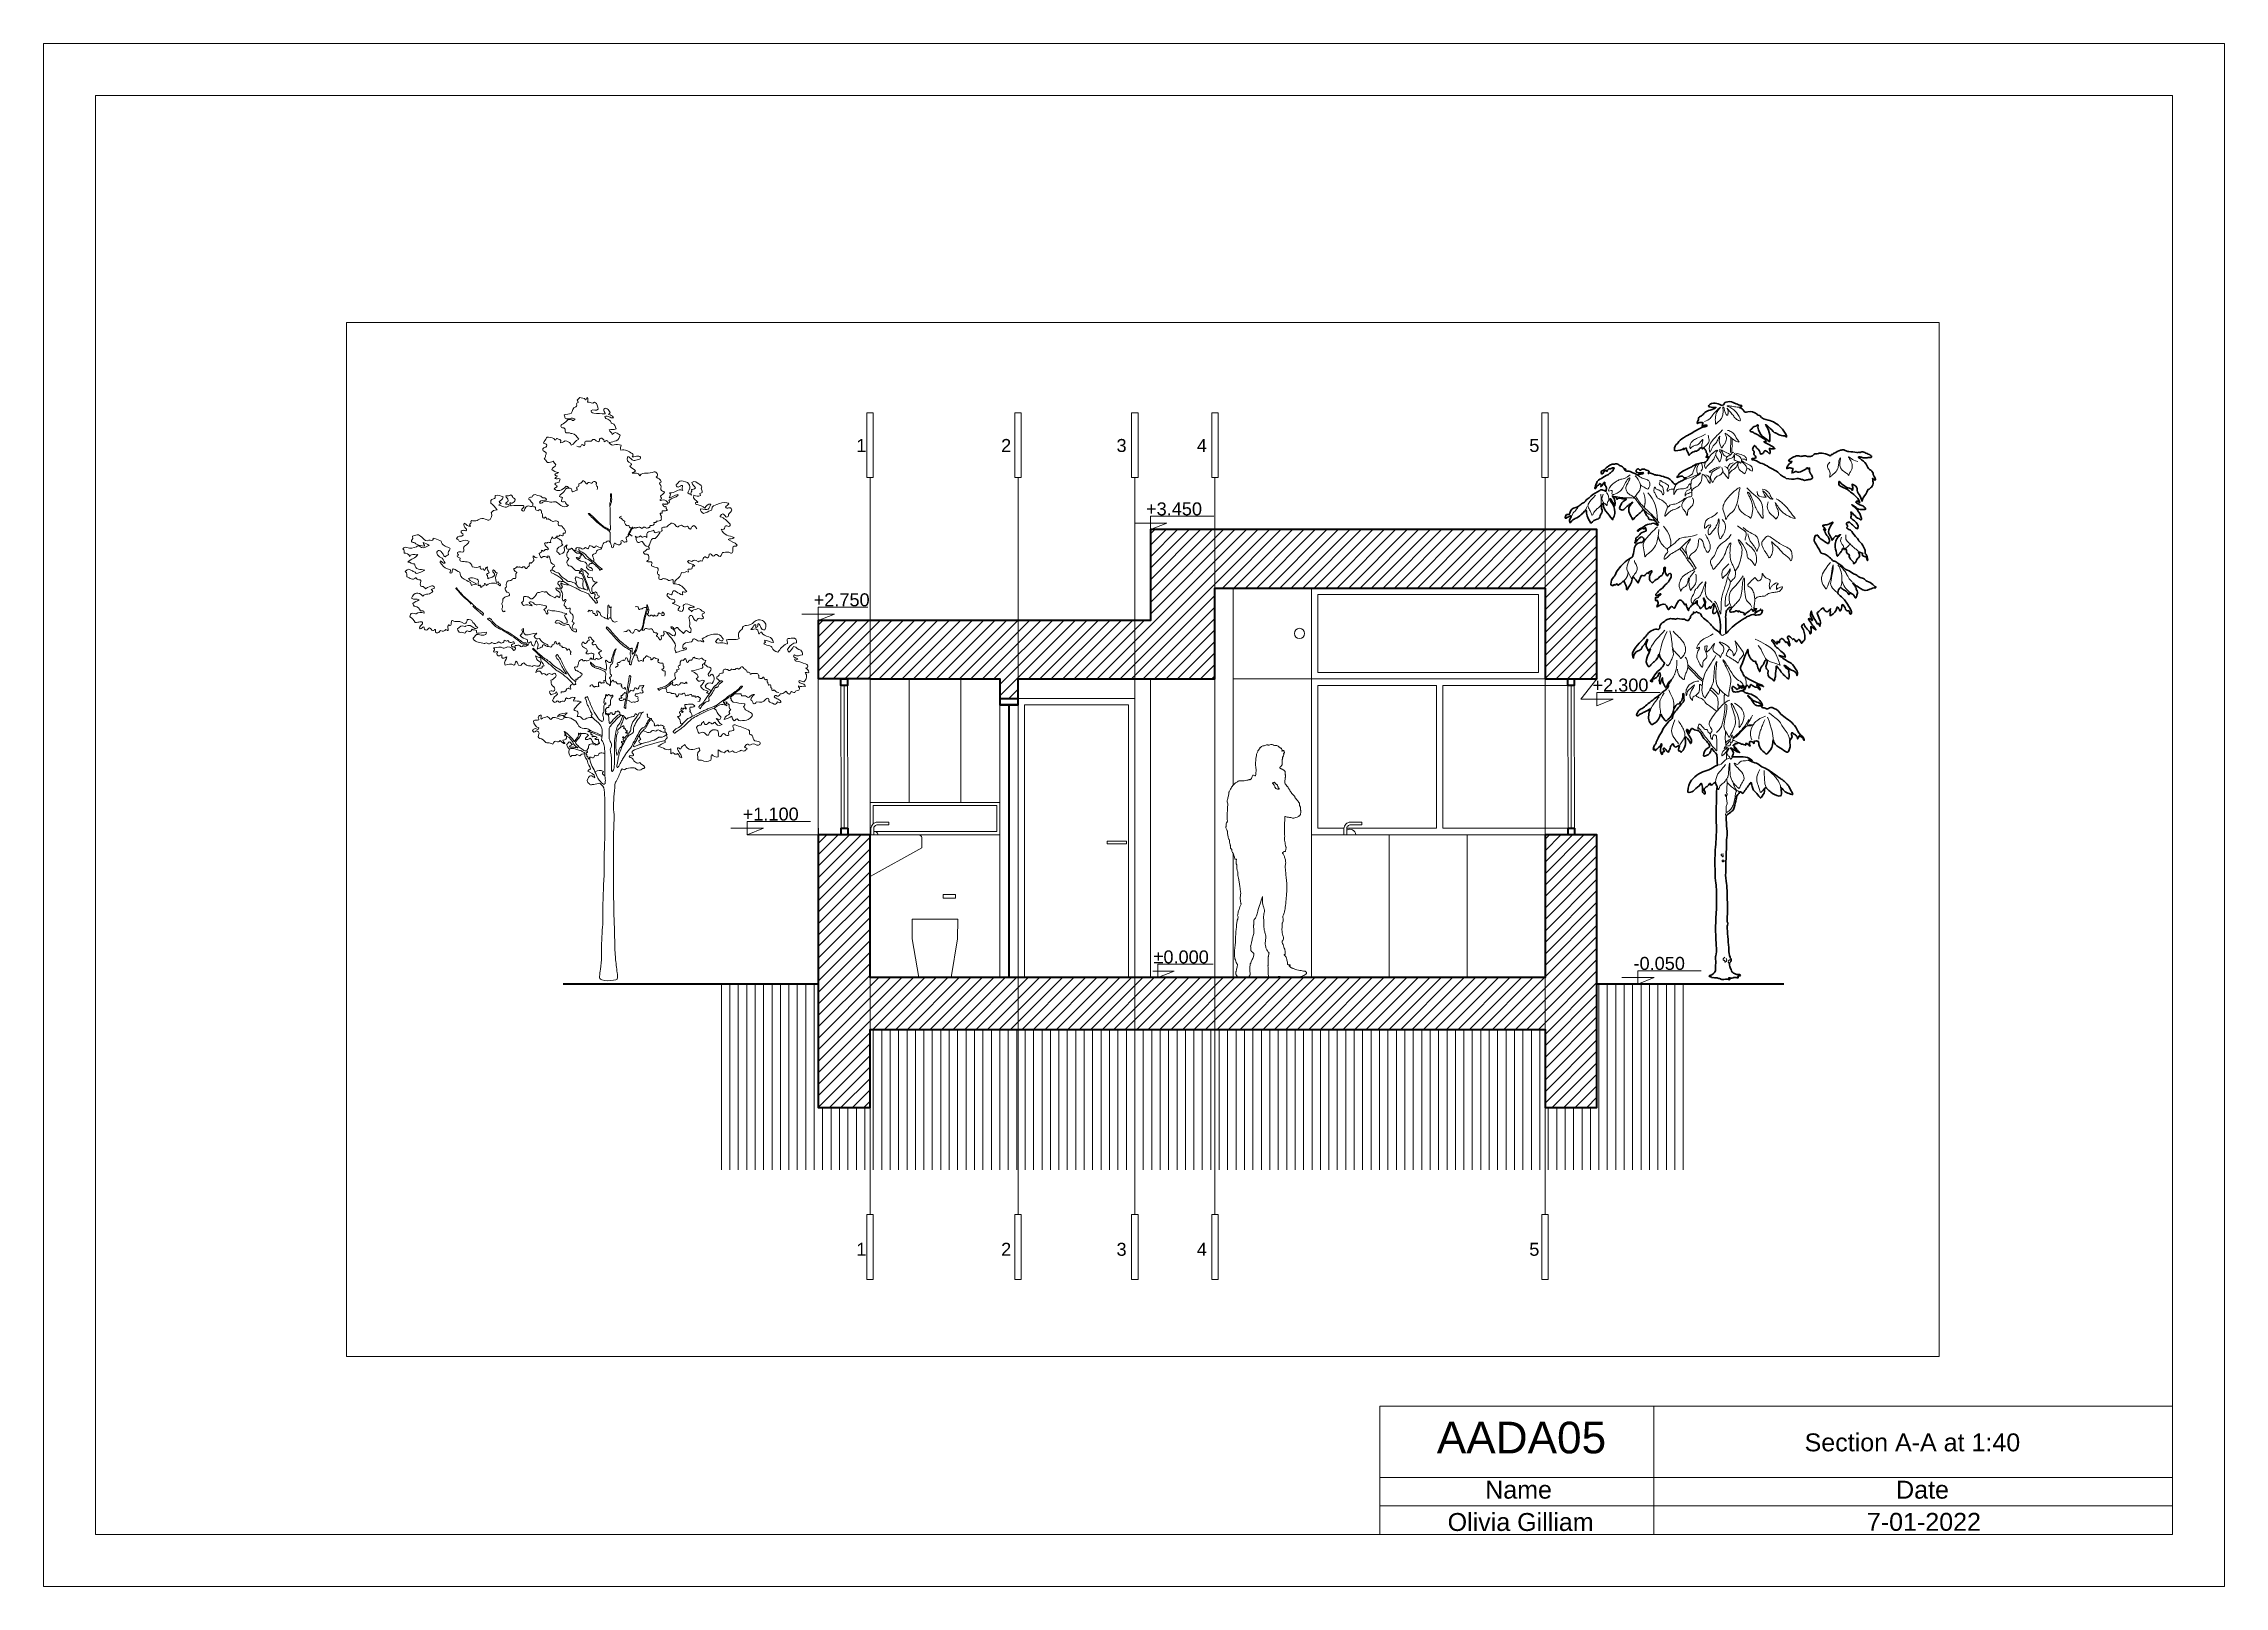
# Paper-space layout '01-Section' of a CAD drawing. Header units: centimetres, sheet in millimetres. Extents: x 0 to 420, y 0 to 297.
# The model-space entities are those that its viewports show. They can reach past a viewport. Long polylines and large blocks are cut down to what shows.
import ezdxf

# ---------------------------------------------------------------- set-up
doc = ezdxf.new("R2010")
doc.units = ezdxf.units.CM
doc.header["$MEASUREMENT"] = 0
for name, color, linetype, lineweight in [('Axis', 30, 'Continuous', 9), ('Dim', 7, 'Continuous', 13), ('Hatch', 6, 'Continuous', 9), ('Layout Text', 7, 'Continuous', 15), ('Medium', 4, 'Continuous', 20), ('Text', 2, 'Continuous', 13), ('Thick', 1, 'Continuous', 40), ('Thin', 3, 'Continuous', 9)]:
    doc.layers.add(name, color=color, linetype=linetype, lineweight=lineweight)
doc.layers.add('Inner', color=7, linetype='Continuous', lineweight=9, true_color=0x5200ff)
doc.layers.add('Outer', color=7, linetype='Continuous', lineweight=20, true_color=0xab00ff)
doc.layers.add('NoPrint', color=7, linetype='Continuous', lineweight=0, plot=False)
doc.styles.get("Standard").update_dxf_attribs({"font": 'arial.ttf'})

psp = doc.layouts.new('01-Section')

# ---------------------------------------------------------------- texts
at = {"layer": 'Layout Text'}
for s, height, p in [('AADA05', 6.088, (268.75, 25.19)), ('Section A-A at 1:40', 3.4496, (339.59, 25.58)), ('Name', 3.45, (278.07, 16.47)), ('Date', 3.45, (357.21, 16.47)), ('Olivia Gilliam', 3.4496, (270.84, 10.25)), ('7-01-2022', 3.45, (351.58, 10.28))]:
    psp.add_text(s, height=height, dxfattribs=at).set_placement(p)

msp = doc.modelspace()

# ---------------------------------------------------------------- texts
at = {"layer": 'Dim'}
for s, p in [('+3.450', (5156.6, 10709.4)), ('+2.750', (2596, 10009.4)), ('+2.300', (8596, 9352.9)), ('+1.100', (2049.6, 8359.4)), ('±0.000', (5213.8, 7259.4)), ('-0.050', (8911.7, 7209.4))]:
    msp.add_text(s, height=100, dxfattribs=at).set_placement(p)
at = {"layer": 'Text'}
for s, p in [('1', (2924.7, 11197.7)), ('2', (4040.1, 11197.7)), ('3', (4929.3, 11197.7)), ('4', (5548, 11197.7)), ('5', (8108.8, 11197.7)), ('1', (2924.7, 5007.8)), ('2', (4040.1, 5007.8)), ('3', (4929.3, 5007.8)), ('4', (5548, 5007.8)), ('5', (8108.8, 5007.8))]:
    msp.add_text(s, height=100, dxfattribs=at).set_placement(p)

# ---------------------------------------------------------------- blocks, each defined once
blk = doc.blocks.new('small-chestnut-tree-2d-trees-101-pimpmydrawing')
at = {"layer": 'Inner'}
for points in [[(181, 2747), (183, 2824)], [(-73, 2258), (-47, 2224)]]:
    blk.add_lwpolyline(points, dxfattribs=at)
for points, degree in [([(46, 2906), (60, 2910), (79, 2924), (87, 2939), (116, 2970), (129, 2982), (132, 2982), (123, 2972), (113, 2959), (105, 2943), (102, 2922), (103, 2908), (103, 2895), (102, 2892), (110, 2898), (129, 2915), (139, 2929), (144, 2954), (142, 2974), (141, 2980), (146, 2981), (148, 2977), (150, 2958), (159, 2942), (166, 2936), (167, 2947), (170, 2950), (170, 2960), (161, 2980), (165, 2973), (183, 2953), (198, 2934), (210, 2917), (236, 2906), (232, 2919), (220, 2945), (204, 2963), (183, 2978), (159, 2988), (167, 2989), (195, 2985), (213, 2981), (224, 2981)], 3), ([(51, 2841), (19, 2824), (-17, 2812), (-29, 2784), (-29, 2768), (-28, 2766), (-17, 2777), (-6, 2783), (16, 2787), (31, 2806), (40, 2820), (37, 2798), (32, 2787), (33, 2778), (34, 2773), (34, 2772)], 3), ([(44, 2772), (48, 2777), (60, 2787), (70, 2801), (71, 2812), (68, 2824), (66, 2832), (66, 2837)], 3), ([(140, 2863), (107, 2830), (85, 2809), (70, 2780), (72, 2758), (74, 2747), (78, 2750), (84, 2769), (90, 2780), (108, 2797), (117, 2816), (127, 2837), (125, 2823), (122, 2809), (125, 2792), (135, 2771), (136, 2768), (144, 2785), (154, 2793), (162, 2818), (158, 2834), (150, 2850), (160, 2842), (181, 2826), (203, 2807), (227, 2799), (225, 2802), (209, 2824), (204, 2837), (189, 2852), (175, 2860), (166, 2861)], 3), ([(189, 2819), (189, 2787), (192, 2781), (190, 2776), (188, 2771), (188, 2765), (188, 2757), (188, 2746)], 3), ([(51, 2696), (45, 2682), (51, 2662), (53, 2665), (65, 2683), (89, 2702), (95, 2714), (105, 2736)], 3), ([(109, 2759), (99, 2751), (86, 2743), (70, 2722)], 3), ([(115, 2759), (103, 2747), (104, 2732), (114, 2716), (124, 2699), (126, 2696), (130, 2712), (136, 2723), (135, 2740), (125, 2755)], 3), ([(122, 2761), (134, 2762), (146, 2751), (166, 2745), (181, 2734)], 3), ([(132, 2757), (141, 2747), (143, 2738), (144, 2733), (163, 2724)], 3), ([(199, 2748), (188, 2746), (185, 2734), (171, 2729), (159, 2722), (159, 2704), (159, 2701), (164, 2710), (174, 2715), (200, 2719), (201, 2743)], 3), ([(200, 2738), (202, 2730), (200, 2710), (200, 2706), (230, 2698), (233, 2689), (237, 2697), (240, 2710), (231, 2726), (211, 2736), (205, 2738)], 3), ([(208, 2744), (220, 2740), (249, 2732), (256, 2727), (263, 2719), (265, 2707), (264, 2702), (258, 2712), (252, 2712), (243, 2712), (237, 2714)], 3), ([(238, 2706), (253, 2692), (287, 2683), (297, 2661), (295, 2647), (283, 2655), (275, 2665), (265, 2665)], 3), ([(694, 2697), (682, 2683), (680, 2670), (692, 2656), (698, 2635), (690, 2614), (701, 2625), (712, 2635), (729, 2649), (734, 2660), (740, 2677), (740, 2705), (750, 2721), (751, 2718), (746, 2697), (744, 2674), (763, 2648), (791, 2636), (791, 2623), (794, 2635), (803, 2650), (812, 2662), (809, 2694), (796, 2714), (787, 2729), (803, 2717), (822, 2703), (839, 2701)], 3), ([(-338, 2632), (-358, 2613), (-387, 2609), (-393, 2606), (-415, 2595), (-440, 2574), (-450, 2555), (-450, 2545), (-435, 2550), (-429, 2553), (-431, 2541), (-433, 2529), (-423, 2530), (-411, 2534), (-388, 2545), (-372, 2570), (-359, 2600), (-335, 2623), (-342, 2600), (-359, 2578), (-361, 2554), (-347, 2530), (-322, 2521), (-318, 2510), (-304, 2532), (-285, 2550), (-281, 2584), (-301, 2616), (-311, 2626)], 3), ([(-303, 2632), (-291, 2624), (-276, 2613), (-250, 2607), (-238, 2599), (-233, 2578), (-242, 2563), (-246, 2553), (-264, 2569), (-284, 2574), (-287, 2587)], 3), ([(7, 2687), (-10, 2659), (-11, 2640), (-21, 2630), (-52, 2616)], 3), ([(23, 2641), (4, 2626), (-36, 2613), (-52, 2609)], 3), ([(-19, 2545), (-22, 2557), (-24, 2572), (-23, 2589), (-22, 2605), (-9, 2615), (21, 2632), (27, 2641), (27, 2642)], 3), ([(-19, 2545), (-15, 2555), (-8, 2564), (14, 2573), (20, 2585), (29, 2591), (33, 2611), (33, 2621), (35, 2633), (38, 2636), (53, 2623), (62, 2608), (66, 2597), (73, 2589), (76, 2585), (77, 2598), (75, 2613), (67, 2624), (59, 2630), (53, 2632)], 3), ([(21, 2691), (-1, 2671), (9, 2643), (12, 2634)], 3), ([(29, 2693), (40, 2677), (39, 2661), (28, 2651)], 3), ([(129, 2672), (112, 2671), (99, 2664), (76, 2650), (68, 2643), (75, 2645), (90, 2647)], 3), ([(142, 2647), (129, 2627), (111, 2629), (92, 2600), (89, 2587), (86, 2598), (74, 2612), (85, 2651), (107, 2660), (125, 2667)], 3), ([(152, 2675), (167, 2668), (174, 2647), (173, 2633), (171, 2607), (166, 2617), (153, 2632), (138, 2650), (137, 2669)], 3), ([(194, 2694), (172, 2689), (164, 2667), (167, 2662)], 3), ([(219, 2700), (212, 2693), (200, 2690), (185, 2676), (172, 2651)], 3), ([(173, 2637), (187, 2655), (202, 2661), (213, 2672), (221, 2695)], 3), ([(225, 2698), (218, 2688), (219, 2672), (228, 2654), (247, 2644), (256, 2633), (258, 2644), (267, 2659), (265, 2679), (238, 2701)], 3), ([(-516, 2526), (-556, 2488), (-558, 2464), (-543, 2445), (-537, 2429), (-536, 2415), (-521, 2444), (-507, 2459), (-487, 2469), (-485, 2497), (-490, 2532)], 3), ([(-477, 2531), (-488, 2510), (-478, 2484), (-460, 2480), (-457, 2466), (-456, 2482), (-454, 2494), (-446, 2501), (-450, 2522), (-454, 2533), (-460, 2540)], 3), ([(-428, 2519), (-429, 2521), (-431, 2522), (-431, 2524), (-431, 2525), (-426, 2522), (-417, 2520), (-395, 2516), (-376, 2513), (-356, 2512), (-347, 2514), (-323, 2512), (-313, 2510)], 3), ([(-315, 2516), (-313, 2510), (-304, 2499), (-283, 2469), (-272, 2457), (-269, 2452)], 3), ([(-310, 2522), (-293, 2493), (-276, 2473), (-240, 2439), (-213, 2414), (-187, 2384)], 3), ([(-265, 2463), (-254, 2499), (-268, 2538)], 2), ([(-247, 2539), (-213, 2501), (-195, 2457), (-197, 2395)], 3), ([(-95, 2587), (-107, 2575), (-111, 2554)], 2), ([(-47, 2513), (-76, 2482), (-69, 2456), (-49, 2441), (-45, 2416), (-41, 2424), (-40, 2449), (-31, 2458), (-12, 2475), (-7, 2493), (-15, 2513)], 3), ([(229, 2565), (226, 2565), (208, 2554), (193, 2540), (169, 2516), (151, 2492), (140, 2465), (143, 2442), (154, 2424), (154, 2408), (157, 2394), (167, 2423), (199, 2443), (213, 2477), (222, 2508), (225, 2551), (232, 2564), (229, 2565)], 3), ([(220, 2477), (221, 2462), (236, 2434), (280, 2415), (286, 2403), (291, 2420), (295, 2440), (297, 2461), (292, 2488), (284, 2510), (273, 2528), (268, 2540), (269, 2542), (279, 2538), (291, 2513), (305, 2479), (313, 2454), (331, 2427), (344, 2409), (350, 2404), (349, 2421), (347, 2481), (329, 2508), (309, 2524), (288, 2541), (272, 2557), (265, 2564)], 3), ([(318, 2546), (316, 2518), (363, 2515), (367, 2515), (365, 2518), (356, 2527), (350, 2544), (345, 2551), (356, 2545), (374, 2522), (386, 2504), (405, 2506), (394, 2510), (392, 2514), (387, 2525), (381, 2538), (366, 2551), (361, 2554), (353, 2555), (344, 2557)], 3), ([(375, 2492), (369, 2471), (372, 2451), (389, 2426), (410, 2411), (416, 2403), (417, 2399), (421, 2411), (431, 2421), (429, 2443), (421, 2462), (414, 2477), (412, 2489), (411, 2490), (430, 2461), (447, 2440), (461, 2429), (479, 2418), (521, 2401), (513, 2411), (497, 2427), (484, 2449), (463, 2472), (446, 2488), (433, 2499), (417, 2507)], 3), ([(-606, 2468), (-612, 2456), (-622, 2442), (-634, 2435), (-642, 2415)], 3), ([(-560, 2468), (-564, 2460), (-568, 2447), (-581, 2434)], 3), ([(-266, 2450), (-255, 2441), (-250, 2436), (-249, 2431), (-232, 2424), (-225, 2418), (-211, 2399), (-195, 2377)], 3), ([(-143, 2467), (-157, 2431), (-161, 2413), (-155, 2419), (-136, 2439), (-118, 2451), (-100, 2454), (-79, 2467)], 3), ([(113, 2436), (98, 2418), (70, 2409), (52, 2395), (47, 2372), (46, 2351), (55, 2359), (62, 2369), (82, 2376), (79, 2364), (69, 2359), (65, 2344), (66, 2330), (69, 2317), (80, 2328), (90, 2343), (105, 2360), (117, 2386), (119, 2411), (125, 2389), (118, 2356), (116, 2340), (120, 2319), (126, 2299), (130, 2300), (147, 2329), (158, 2353), (154, 2383), (138, 2400)], 3), ([(217, 2368), (253, 2343), (262, 2336), (263, 2318), (257, 2303), (256, 2294)], 3), ([(-196, 2363), (-217, 2344), (-267, 2293), (-272, 2268), (-262, 2220), (-263, 2202), (-250, 2223), (-227, 2234), (-192, 2282), (-190, 2349)], 3), ([(-193, 2317), (-186, 2276), (-145, 2246)], 2), ([(-165, 2366), (-137, 2331), (-123, 2301), (-129, 2263)], 3), ([(9, 2323), (-27, 2308), (-82, 2313), (-100, 2280), (-149, 2252), (-144, 2240), (-141, 2232), (-161, 2214), (-163, 2192), (-154, 2197), (-129, 2223), (-100, 2237), (-70, 2258), (-47, 2284), (-26, 2301), (-22, 2301), (-47, 2267), (-52, 2244), (-43, 2210), (-33, 2188), (-30, 2215), (-18, 2225), (9, 2242), (16, 2280), (14, 2300), (29, 2304), (41, 2280), (44, 2261), (57, 2235), (64, 2227), (72, 2237), (80, 2263), (67, 2293), (57, 2314), (51, 2323)], 3), ([(185, 2323), (167, 2297), (137, 2281), (107, 2249), (105, 2221), (81, 2195), (75, 2185), (81, 2168), (91, 2142), (93, 2142), (113, 2164), (139, 2195), (155, 2225), (167, 2265), (186, 2287), (181, 2267), (177, 2229), (181, 2184), (198, 2156), (202, 2138), (206, 2132), (228, 2168), (238, 2213), (244, 2253), (224, 2285), (218, 2299), (234, 2289), (270, 2229), (266, 2207), (274, 2197), (290, 2191), (304, 2166), (310, 2158), (320, 2205), (304, 2247), (270, 2271), (260, 2281)], 3), ([(247, 2359), (267, 2341), (296, 2326), (314, 2317), (324, 2302), (325, 2283), (329, 2276), (330, 2263), (321, 2250), (320, 2236), (316, 2236), (312, 2250), (296, 2274), (286, 2284), (276, 2302), (273, 2316), (270, 2327)], 3), ([(371, 2315), (376, 2316), (387, 2311), (444, 2269), (484, 2253), (497, 2237), (501, 2207), (497, 2188), (493, 2184), (483, 2205), (465, 2214), (445, 2232), (428, 2255), (409, 2271), (397, 2283), (392, 2288), (397, 2274), (403, 2242), (391, 2210), (383, 2203), (378, 2201), (369, 2226), (358, 2235), (340, 2271), (344, 2287), (356, 2300), (366, 2313), (371, 2315)], 3), ([(754, 2309), (747, 2294), (753, 2279), (767, 2261), (766, 2256)], 3), ([(777, 2322), (775, 2300), (783, 2288), (799, 2275), (816, 2256), (836, 2243), (838, 2240), (840, 2237)], 3), ([(776, 2252), (791, 2262), (799, 2275)], 2), ([(-338, 2200), (-355, 2162), (-357, 2141), (-348, 2127), (-337, 2107), (-328, 2089)], 3), ([(-325, 2102), (-317, 2117), (-305, 2127), (-300, 2147), (-305, 2167), (-317, 2182), (-316, 2188)], 3), ([(3, 2149), (-25, 2132), (-53, 2117), (-74, 2100), (-87, 2062), (-81, 2046), (-76, 2030), (-76, 2027), (-72, 2042), (-63, 2048), (-37, 2062), (-36, 2099)], 3), ([(-82, 2250), (-53, 2215), (-43, 2190), (-32, 2184), (-17, 2160), (-8, 2146)], 3), ([(-31, 2204), (-13, 2175), (3, 2149)], 2), ([(173, 2172), (144, 2144), (134, 2131), (139, 2094), (140, 2094), (144, 2104), (159, 2113), (176, 2136), (177, 2150), (180, 2139), (178, 2127), (168, 2109), (165, 2101), (181, 2083), (181, 2076), (185, 2079), (191, 2091), (200, 2095), (207, 2106), (207, 2128), (205, 2136)], 3), ([(697, 2179), (661, 2132), (646, 2099), (658, 2064), (676, 2038), (678, 2043), (689, 2071), (694, 2085), (701, 2101), (709, 2168), (713, 2167), (712, 2143), (699, 2079), (695, 2060), (723, 2028), (735, 2021)], 3), ([(736, 2167), (742, 2159), (757, 2125), (756, 2100), (758, 2068), (751, 2055)], 3), ([(810, 2078), (797, 2091), (785, 2109), (778, 2124), (767, 2142), (746, 2161)], 3), ([(-370, 2082), (-350, 2104), (-348, 2127)], 2), ([(-4, 2135), (-18, 2115), (-36, 2099), (-33, 2057), (-26, 2032), (-25, 2034), (-17, 2047), (-5, 2057), (5, 2079), (4, 2108), (1, 2118)], 3), ([(87, 1972), (70, 1987), (60, 1993), (51, 2017), (49, 2038), (56, 2088), (49, 2070), (44, 2054), (37, 2031), (27, 2011), (19, 1997), (4, 1992), (-10, 1980), (-14, 1960), (-21, 1974), (-24, 1984), (-17, 2004), (-9, 2013), (-4, 2027), (-2, 2041), (11, 2046), (23, 2067), (37, 2079)], 3), ([(165, 2101), (155, 2058), (148, 2040), (139, 2014), (133, 1983), (132, 1958), (132, 1924), (131, 1913), (128, 1911), (126, 1922), (114, 1952), (107, 1972), (98, 1979)], 3), ([(247, 2109), (211, 2057), (187, 2046), (174, 2011), (174, 1979), (178, 1963), (187, 1945), (189, 1945), (198, 1953), (213, 1972), (234, 1991), (240, 2029), (243, 2077), (251, 2103), (253, 2096), (253, 2075), (255, 2008), (266, 1973), (281, 1969), (291, 1948)], 3), ([(757, 2086), (762, 2063), (778, 2041), (793, 2029), (800, 2022)], 3), ([(98, 1963), (105, 1951), (112, 1929)], 2), ([(307, 1993), (308, 1976), (304, 1958), (302, 1943)], 3), ([(-159, 1828), (-184, 1798), (-219, 1771), (-234, 1731)], 3), ([(-146, 1822), (-171, 1779), (-181, 1734), (-187, 1703)], 3), ([(-132, 1825), (-122, 1784), (-122, 1758), (-118, 1730), (-102, 1711), (-84, 1696), (-77, 1682), (-76, 1681), (-67, 1692), (-51, 1711), (-51, 1746), (-68, 1778), (-112, 1818), (-115, 1824)], 3), ([(91, 1809), (73, 1798), (39, 1784), (17, 1762), (3, 1732), (8, 1733), (26, 1745), (16, 1728), (4, 1698), (10, 1678), (28, 1643), (38, 1633), (38, 1655), (37, 1670), (67, 1689), (50, 1722), (47, 1735), (48, 1746), (49, 1746), (64, 1750), (58, 1739), (56, 1720), (56, 1719), (58, 1714), (71, 1726), (82, 1737), (91, 1755), (105, 1766), (83, 1728), (103, 1710), (123, 1699), (128, 1691), (129, 1684), (132, 1698), (141, 1713), (148, 1725), (147, 1747), (120, 1767), (124, 1768), (138, 1765), (163, 1751), (171, 1743), (175, 1735)], 3), ([(127, 1811), (138, 1794), (146, 1811), (152, 1806), (161, 1815)], 3), ([(-150, 1652), (-145, 1641), (-135, 1650), (-128, 1670), (-118, 1687), (-111, 1708), (-118, 1730)], 3), ([(309, 1782), (352, 1762), (404, 1730), (416, 1706), (434, 1657), (441, 1643), (427, 1655), (370, 1666), (354, 1698), (334, 1739), (324, 1750)], 3), ([(-96, 1674), (-93, 1615), (-124, 1573)], 2), ([(-93, 1628), (-93, 1600), (-70, 1580), (-58, 1571), (-56, 1582), (-55, 1596), (-44, 1617), (-39, 1636), (-40, 1654), (-43, 1673), (-48, 1684), (-53, 1690)], 3), ([(39, 1572), (16, 1590), (-4, 1617), (-24, 1635), (-40, 1650)], 3), ([(-40, 1638), (-23, 1622), (-10, 1609), (14, 1580), (38, 1564)], 3), ([(257, 1581), (262, 1570), (263, 1558), (262, 1549)], 3), ([(-187, 1485), (-205, 1465), (-223, 1437), (-231, 1424)], 3), ([(-162, 1505), (-175, 1484), (-184, 1465), (-186, 1449), (-182, 1410), (-180, 1402)], 3), ([(-137, 1520), (-128, 1494), (-111, 1471), (-112, 1445), (-113, 1427)], 3), ([(2, 1492), (-12, 1486), (-15, 1479), (-15, 1466), (-16, 1463), (-18, 1471), (-29, 1479), (-29, 1500), (-21, 1517), (-6, 1538), (-4, 1548), (-9, 1544), (-26, 1527), (-44, 1515), (-46, 1483), (-49, 1499), (-51, 1512), (-40, 1539), (-24, 1553), (-6, 1562), (13, 1566), (17, 1566)], 3), ([(81, 1533), (102, 1513), (114, 1500), (120, 1496), (125, 1505), (125, 1524)], 3), ([(149, 1451), (147, 1474), (150, 1501)], 2), ([(-107, 1365), (-117, 1337), (-129, 1307), (-114, 1275), (-94, 1252), (-88, 1242)], 3), ([(-81, 1237), (-66, 1260), (-53, 1275), (-55, 1294), (-58, 1309), (-71, 1337), (-83, 1349), (-88, 1361)], 3), ([(108, 1300), (130, 1319), (141, 1347), (153, 1410), (151, 1453), (164, 1444), (163, 1418), (147, 1348), (146, 1319), (174, 1275), (175, 1274), (179, 1285), (199, 1319), (208, 1349), (205, 1388), (185, 1436), (182, 1455), (192, 1445), (220, 1391), (228, 1346), (222, 1319), (236, 1336), (255, 1375), (247, 1414), (227, 1437), (201, 1452)], 3), ([(295, 1390), (289, 1379), (282, 1364), (271, 1350), (268, 1339), (270, 1338), (285, 1340), (299, 1341)], 3), ([(362, 1385), (316, 1368), (283, 1326), (281, 1284), (291, 1262)], 3), ([(358, 1366), (324, 1287), (327, 1265)], 2), ([(372, 1380), (396, 1320), (402, 1287), (401, 1261)], 3), ([(379, 1402), (415, 1375), (439, 1356), (448, 1330), (470, 1308), (482, 1284), (488, 1258)], 3), ([(14, 1331), (9, 1326), (13, 1317), (18, 1307)], 3), ([(155, 1246), (165, 1257), (173, 1261), (181, 1266)], 3), ([(177, 1233), (182, 1238), (183, 1242), (178, 1253), (178, 1258), (185, 1273), (188, 1289), (192, 1287), (194, 1274), (195, 1264), (191, 1254), (187, 1247)], 3), ([(191, 1255), (198, 1261), (207, 1256), (215, 1251), (219, 1247)], 3), ([(296, 1337), (281, 1334), (274, 1334), (266, 1334), (262, 1332), (256, 1325), (236, 1305), (218, 1285), (209, 1277), (194, 1268)], 3), ([(155, 1134), (135, 1108), (112, 1086), (106, 1063), (103, 1044)], 3), ([(111, 1023), (117, 1015), (117, 1008), (118, 1004), (122, 1010), (126, 1023), (133, 1030), (143, 1039), (152, 1045), (159, 1059), (168, 1069), (170, 1085), (172, 1102), (174, 1139), (177, 1143), (178, 1138), (178, 1101), (180, 1072), (187, 1052), (207, 1026), (220, 1015), (224, 1009), (229, 1013), (237, 1039), (257, 1061), (242, 1095), (209, 1125), (196, 1144), (205, 1142), (216, 1132), (222, 1139), (227, 1146), (236, 1152), (243, 1153), (262, 1154), (273, 1158)], 3), ([(176, 1231), (171, 1231), (158, 1231), (148, 1221), (149, 1217), (151, 1218), (156, 1221), (165, 1223), (165, 1220), (161, 1218), (146, 1207), (136, 1196), (136, 1181), (137, 1179), (140, 1182), (143, 1185), (152, 1191), (160, 1201), (164, 1210), (171, 1218), (173, 1220), (174, 1220), (174, 1217)], 3), ([(160, 1216), (160, 1218), (159, 1220), (159, 1222)], 3), ([(161, 1163), (161, 1181), (161, 1193), (160, 1202)], 3), ([(174, 1217), (161, 1200), (161, 1187), (173, 1178), (178, 1170), (181, 1163), (182, 1160), (191, 1175)], 3), ([(166, 1040), (162, 1045), (162, 1055), (162, 1062)], 3), ([(230, 994), (221, 996), (209, 1002), (201, 1017), (193, 1046)], 3), ([(333, 1109), (309, 1069), (326, 1022), (336, 987), (339, 991), (350, 1003), (357, 1012)], 3), ([(355, 1104), (357, 1046), (356, 1032), (368, 1012)], 3), ([(376, 1106), (410, 1075), (424, 1055), (437, 1037), (441, 1018)], 3), ([(163, 976), (161, 973), (155, 981), (152, 980), (154, 976), (157, 974), (157, 971), (157, 968)], 3), ([(158, 885), (156, 877), (154, 875), (157, 872), (159, 870)], 3), ([(145, 674), (141, 670), (133, 674), (132, 666), (136, 664), (139, 660), (140, 657), (143, 659), (142, 665), (144, 666), (145, 667)], 3), ([(145, 641), (143, 642), (138, 640), (138, 636), (142, 631), (143, 632), (144, 633), (148, 634), (148, 636), (146, 640), (145, 641)], 3), ([(152, 140), (147, 134), (143, 130), (142, 127), (145, 123), (147, 123), (152, 122), (151, 119), (151, 117), (151, 113), (155, 114), (161, 120), (162, 123), (160, 127), (159, 131), (160, 133)], 3), ([(180, 128), (174, 126), (171, 121), (169, 115), (170, 112), (173, 113), (173, 109), (172, 106), (174, 107), (175, 107)], 3)]:
    blk.add_open_spline(points, degree=degree, dxfattribs=at)
for points, knots in [([(181, 2079), (180, 2070), (175, 2054), (165, 2026), (154, 1999), (153, 1958), (153, 1950), (164, 1955), (173, 1965), (175, 1966)], [0.956485, 0.956485, 0.956485, 0.956485, 2.229516, 4.459032, 6.688548, 8.918063, 11.147579, 13.377095, 15.606611, 15.606611, 15.606611, 15.606611]), ([(106, 1698), (78, 1655), (52, 1616), (41, 1585), (36, 1552), (35, 1541)], [0, 0, 0, 0, 3.348712, 6.697424, 8.650685, 8.650685, 8.650685, 8.650685]), ([(75, 1523), (79, 1529), (90, 1549), (94, 1571), (96, 1617), (102, 1658), (112, 1671), (108, 1656), (103, 1571), (112, 1534), (153, 1496), (174, 1484), (171, 1493), (177, 1528), (187, 1575), (171, 1617), (147, 1661), (139, 1680), (150, 1670), (191, 1601), (214, 1571), (236, 1564), (246, 1548)], [22.002739, 22.002739, 22.002739, 22.002739, 23.440983, 26.789694, 30.138406, 33.487118, 36.83583, 40.184542, 43.533253, 46.881965, 50.230677, 53.579389, 56.928101, 60.276812, 63.625524, 66.974236, 70.322948, 73.67166, 77.020371, 80.369083, 83.717795, 87.066507, 87.066507, 87.066507, 87.066507]), ([(178, 1467), (149, 1458), (131, 1434), (115, 1415), (115, 1414)], [0, 0, 0, 0, 3.223992, 3.37879, 3.37879, 3.37879, 3.37879]), ([(111, 1410), (99, 1395), (78, 1369), (65, 1338), (90, 1313), (82, 1303), (79, 1296), (78, 1293)], [3.647422, 3.647422, 3.647422, 3.647422, 6.447983, 9.671975, 12.895967, 16.119958, 19.34395, 19.34395, 19.34395, 19.34395]), ([(194, 1274), (201, 1279), (218, 1292), (249, 1325), (262, 1343), (268, 1353), (277, 1368)], [3.777611, 3.777611, 3.777611, 3.777611, 5.740191, 8.610286, 11.480381, 14.350477, 14.350477, 14.350477, 14.350477]), ([(158, 1229), (158, 1229), (156, 1243), (151, 1263), (156, 1305)], [5.805226, 5.805226, 5.805226, 5.805226, 5.900128, 11.800256, 11.800256, 11.800256, 11.800256]), ([(157, 1234), (166, 1245), (173, 1252), (178, 1255), (178, 1256)], [0, 0, 0, 0, 2.089621, 2.385101, 2.385101, 2.385101, 2.385101]), ([(112, 1131), (133, 1134), (141, 1146), (156, 1159), (162, 1163), (178, 1170)], [0, 0, 0, 0, 2.543057, 5.086114, 7.171314, 7.171314, 7.171314, 7.171314])]:
    blk.add_open_spline(points, degree=3, knots=knots, dxfattribs=at)
at = {"layer": 'Outer', "lineweight": 35}
for points, knots in [([(83, 1219), (81, 1214), (80, 1210), (79, 1206), (76, 1187), (62, 1180), (46, 1178), (43, 1177), (43, 1179), (42, 1181), (41, 1195), (49, 1212), (61, 1218), (78, 1227), (78, 1229), (67, 1243), (61, 1250), (55, 1258), (48, 1264), (40, 1270), (38, 1279), (33, 1287), (30, 1293), (25, 1299), (20, 1305), (18, 1309), (13, 1309), (9, 1310), (0, 1313), (-9, 1315), (-17, 1320), (-20, 1322), (-21, 1321), (-23, 1317), (-26, 1310), (-32, 1305), (-32, 1296), (-36, 1299), (-35, 1302), (-35, 1304), (-35, 1308), (-36, 1311), (-39, 1314), (-41, 1315), (-42, 1318), (-45, 1316), (-48, 1314), (-49, 1311), (-47, 1308), (-40, 1300), (-38, 1289), (-31, 1281), (-27, 1276), (-25, 1271), (-22, 1265), (-19, 1259), (-19, 1252), (-22, 1246), (-22, 1245), (-23, 1243), (-24, 1243), (-26, 1243), (-26, 1245), (-27, 1246), (-29, 1259), (-41, 1266), (-48, 1276), (-51, 1279), (-53, 1277), (-54, 1274), (-54, 1272), (-54, 1269), (-54, 1266), (-51, 1258), (-52, 1250), (-51, 1241), (-51, 1240), (-50, 1239), (-51, 1238), (-58, 1226), (-59, 1210), (-72, 1201), (-74, 1199), (-77, 1195), (-78, 1202), (-78, 1204), (-79, 1205), (-81, 1204), (-87, 1203), (-87, 1206), (-87, 1210), (-88, 1215), (-86, 1220), (-84, 1225), (-83, 1228), (-81, 1231), (-85, 1233), (-87, 1234), (-89, 1232), (-91, 1230), (-92, 1230), (-92, 1229), (-93, 1229), (-100, 1222), (-109, 1224), (-113, 1234), (-114, 1237), (-114, 1241), (-116, 1242), (-120, 1243), (-120, 1238), (-123, 1236), (-132, 1231), (-128, 1221), (-132, 1214), (-132, 1212), (-132, 1210), (-133, 1210), (-138, 1209), (-137, 1206), (-137, 1203), (-137, 1199), (-139, 1198), (-143, 1200), (-146, 1203), (-149, 1206), (-152, 1209), (-153, 1211), (-155, 1213), (-156, 1215), (-158, 1217), (-160, 1221), (-164, 1219), (-167, 1216), (-168, 1212), (-164, 1209), (-163, 1207), (-162, 1205), (-162, 1203), (-162, 1201), (-162, 1199), (-165, 1200), (-169, 1201), (-169, 1198), (-170, 1195), (-170, 1192), (-170, 1187), (-173, 1187), (-177, 1187), (-177, 1192), (-178, 1195), (-181, 1207), (-183, 1219), (-176, 1231), (-174, 1234), (-174, 1238), (-175, 1243), (-180, 1231), (-189, 1224), (-197, 1217), (-199, 1215), (-201, 1213), (-203, 1212), (-205, 1210), (-205, 1206), (-208, 1207), (-211, 1208), (-210, 1212), (-211, 1214), (-214, 1213), (-212, 1210), (-215, 1209), (-217, 1211), (-218, 1213), (-218, 1216), (-217, 1223), (-216, 1230), (-210, 1236), (-206, 1240), (-204, 1245), (-203, 1250), (-200, 1260), (-194, 1269), (-189, 1279), (-182, 1292), (-174, 1303), (-168, 1317), (-162, 1331), (-150, 1342), (-141, 1354), (-137, 1360), (-131, 1364), (-125, 1367), (-121, 1370), (-119, 1373), (-119, 1378), (-118, 1387), (-115, 1395), (-109, 1403), (-96, 1421), (-80, 1437), (-67, 1454), (-63, 1458), (-61, 1463), (-58, 1467), (-58, 1468), (-57, 1469), (-58, 1469), (-63, 1478), (-58, 1487), (-60, 1496), (-60, 1499), (-61, 1501), (-64, 1501), (-67, 1500), (-66, 1497), (-65, 1496), (-64, 1485), (-67, 1476), (-71, 1466), (-73, 1460), (-80, 1456), (-83, 1449), (-83, 1449), (-84, 1449), (-84, 1449), (-101, 1448), (-104, 1433), (-111, 1422), (-116, 1414), (-115, 1404), (-120, 1395), (-127, 1381), (-138, 1371), (-150, 1361), (-154, 1358), (-156, 1360), (-158, 1363), (-166, 1372), (-172, 1382), (-177, 1393), (-178, 1394), (-178, 1397), (-181, 1396), (-183, 1396), (-182, 1393), (-183, 1392), (-187, 1368), (-201, 1352), (-222, 1342), (-225, 1340), (-227, 1342), (-229, 1344), (-238, 1352), (-242, 1363), (-242, 1374), (-242, 1384), (-242, 1395), (-239, 1405), (-238, 1409), (-236, 1413), (-234, 1416), (-234, 1418), (-232, 1419), (-234, 1421), (-235, 1422), (-237, 1421), (-238, 1420), (-247, 1415), (-256, 1410), (-265, 1405), (-271, 1402), (-277, 1399), (-283, 1396), (-287, 1395), (-291, 1393), (-293, 1389), (-295, 1386), (-299, 1385), (-302, 1387), (-306, 1389), (-305, 1393), (-303, 1396), (-301, 1400), (-299, 1404), (-297, 1408), (-293, 1414), (-289, 1419), (-281, 1422), (-273, 1424), (-266, 1431), (-259, 1437), (-239, 1453), (-219, 1470), (-198, 1485), (-186, 1494), (-174, 1503), (-164, 1514), (-161, 1517), (-157, 1519), (-154, 1521), (-147, 1526), (-143, 1532), (-139, 1539), (-137, 1541), (-141, 1543), (-140, 1546), (-139, 1552), (-135, 1556), (-132, 1561), (-129, 1565), (-126, 1569), (-124, 1573), (-133, 1566), (-141, 1558), (-144, 1547), (-145, 1543), (-147, 1539), (-149, 1536), (-152, 1531), (-155, 1531), (-157, 1536), (-164, 1550), (-173, 1563), (-170, 1580), (-170, 1580), (-170, 1581), (-171, 1583), (-175, 1573), (-179, 1565), (-180, 1555), (-180, 1554), (-179, 1551), (-181, 1551), (-184, 1550), (-184, 1553), (-185, 1555), (-188, 1564), (-188, 1573), (-184, 1583), (-181, 1592), (-179, 1601), (-186, 1610), (-189, 1608), (-190, 1605), (-191, 1602), (-193, 1592), (-197, 1584), (-208, 1581), (-212, 1580), (-215, 1576), (-220, 1575), (-223, 1574), (-223, 1571), (-222, 1568), (-222, 1566), (-220, 1563), (-223, 1562), (-226, 1562), (-229, 1563), (-232, 1565), (-234, 1567), (-231, 1569), (-230, 1570), (-224, 1576), (-221, 1583), (-216, 1589), (-208, 1601), (-199, 1613), (-188, 1622), (-179, 1629), (-171, 1637), (-166, 1647), (-166, 1647), (-166, 1648), (-166, 1648), (-164, 1652), (-158, 1654), (-160, 1659), (-161, 1662), (-165, 1665), (-168, 1668), (-177, 1678), (-185, 1689), (-187, 1704), (-190, 1701), (-191, 1699), (-192, 1695), (-193, 1688), (-199, 1682), (-203, 1676), (-207, 1671), (-212, 1667), (-217, 1663), (-223, 1658), (-229, 1651), (-234, 1644), (-237, 1639), (-240, 1639), (-244, 1643), (-250, 1650), (-254, 1658), (-254, 1666), (-255, 1682), (-248, 1696), (-241, 1709), (-238, 1715), (-236, 1722), (-233, 1728), (-233, 1729), (-233, 1730), (-234, 1731), (-235, 1732), (-236, 1731), (-237, 1731), (-240, 1729), (-241, 1726), (-242, 1724), (-243, 1722), (-246, 1720), (-246, 1723), (-246, 1732), (-252, 1737), (-254, 1745), (-256, 1752), (-256, 1757), (-253, 1763), (-251, 1769), (-247, 1774), (-248, 1782), (-253, 1776), (-255, 1771), (-257, 1766), (-261, 1758), (-267, 1751), (-273, 1744), (-275, 1742), (-277, 1740), (-277, 1737), (-278, 1731), (-282, 1729), (-286, 1727), (-290, 1725), (-293, 1724), (-297, 1722), (-313, 1716), (-319, 1704), (-320, 1688), (-320, 1686), (-320, 1685), (-321, 1684), (-325, 1695), (-330, 1707), (-322, 1719), (-313, 1734), (-304, 1749), (-291, 1761), (-281, 1771), (-272, 1782), (-261, 1792), (-256, 1797), (-252, 1803), (-248, 1808), (-241, 1817), (-231, 1824), (-221, 1829), (-212, 1833), (-203, 1836), (-193, 1832), (-190, 1832), (-183, 1839), (-184, 1843), (-184, 1853), (-181, 1862), (-172, 1866), (-162, 1871), (-155, 1879), (-146, 1884), (-139, 1887), (-131, 1889), (-123, 1888), (-117, 1887), (-110, 1889), (-105, 1884), (-105, 1884), (-104, 1884), (-103, 1885), (-89, 1893), (-75, 1884), (-60, 1886), (-55, 1886), (-49, 1880), (-43, 1879), (-39, 1878), (-37, 1878), (-35, 1881), (-31, 1887), (-25, 1892), (-25, 1900), (-24, 1905), (-19, 1908), (-15, 1912), (-12, 1914), (-7, 1916), (-11, 1922), (-4, 1917), (0, 1917), (4, 1923), (4, 1924), (6, 1925), (6, 1924), (8, 1919), (13, 1920), (16, 1919), (24, 1916), (31, 1912), (31, 1902), (31, 1900), (33, 1898), (34, 1897), (54, 1882), (74, 1866), (89, 1846), (98, 1834), (111, 1827), (123, 1819), (127, 1817), (125, 1813), (127, 1811), (131, 1851), (130, 1890), (112, 1929), (109, 1921), (103, 1918), (96, 1915), (93, 1914), (91, 1915), (90, 1919), (89, 1924), (89, 1930), (91, 1935), (93, 1941), (95, 1948), (97, 1954), (98, 1957), (99, 1959), (98, 1962), (97, 1964), (96, 1966), (94, 1966), (92, 1966), (92, 1964), (92, 1962), (91, 1960), (90, 1959), (89, 1958), (85, 1954), (81, 1950), (80, 1945), (79, 1943), (79, 1941), (77, 1941), (75, 1942), (76, 1944), (75, 1946), (75, 1947), (76, 1948), (73, 1950), (71, 1943), (64, 1943), (59, 1939), (55, 1937), (55, 1938), (53, 1941), (49, 1951), (48, 1960), (52, 1970), (53, 1974), (53, 1977), (50, 1980), (47, 1984), (46, 1990), (41, 1995), (40, 1991), (42, 1989), (43, 1987), (51, 1972), (48, 1965), (40, 1953), (39, 1951), (37, 1950), (35, 1948), (32, 1946), (31, 1941), (27, 1941), (22, 1940), (24, 1946), (21, 1949), (16, 1953), (11, 1958), (9, 1965), (8, 1970), (8, 1975), (9, 1981), (4, 1979), (3, 1976), (1, 1972), (1, 1969), (1, 1966), (-4, 1968), (-5, 1968), (-6, 1968), (-7, 1967), (-15, 1959), (-25, 1952), (-32, 1943), (-35, 1940), (-34, 1935), (-36, 1930), (-40, 1936), (-41, 1942), (-44, 1947), (-47, 1953), (-48, 1958), (-49, 1964), (-49, 1964), (-50, 1964), (-50, 1964), (-52, 1963), (-51, 1959), (-54, 1959), (-57, 1959), (-58, 1962), (-59, 1965), (-62, 1973), (-68, 1979), (-76, 1983), (-80, 1986), (-84, 1985), (-87, 1980), (-94, 1969), (-102, 1957), (-107, 1944), (-108, 1941), (-109, 1941), (-111, 1943), (-124, 1956), (-125, 1954), (-136, 1939), (-138, 1937), (-138, 1934), (-140, 1934), (-143, 1935), (-142, 1938), (-143, 1940), (-143, 1941), (-144, 1942), (-144, 1943), (-149, 1962), (-161, 1968), (-179, 1960), (-184, 1958), (-188, 1956), (-192, 1953), (-194, 1951), (-196, 1949), (-199, 1949), (-199, 1953), (-198, 1956), (-196, 1959), (-190, 1966), (-195, 1974), (-196, 1981), (-197, 1984), (-199, 1983), (-200, 1982), (-204, 1979), (-205, 1981), (-206, 1984), (-206, 1985), (-206, 1987), (-206, 1988), (-209, 1997), (-208, 1998), (-198, 1998), (-194, 1997), (-192, 1999), (-191, 2002), (-190, 2008), (-186, 2010), (-181, 2012), (-180, 2013), (-178, 2014), (-179, 2016), (-180, 2018), (-182, 2017), (-183, 2016), (-187, 2014), (-190, 2012), (-194, 2010), (-196, 2009), (-199, 2008), (-201, 2008), (-204, 2007), (-206, 2009), (-205, 2013), (-205, 2014), (-204, 2016), (-203, 2017), (-195, 2026), (-187, 2036), (-176, 2043), (-174, 2044), (-172, 2045), (-171, 2046), (-163, 2059), (-149, 2067), (-140, 2079), (-134, 2088), (-125, 2098), (-125, 2111), (-125, 2115), (-126, 2120), (-131, 2122), (-136, 2123), (-139, 2119), (-142, 2116), (-143, 2113), (-143, 2109), (-147, 2109), (-150, 2110), (-150, 2114), (-152, 2117), (-156, 2127), (-159, 2137), (-156, 2148), (-155, 2150), (-154, 2153), (-157, 2154), (-160, 2154), (-162, 2153), (-163, 2150), (-164, 2147), (-165, 2144), (-164, 2141), (-163, 2131), (-167, 2123), (-171, 2115), (-172, 2111), (-175, 2109), (-180, 2108), (-184, 2107), (-187, 2103), (-190, 2099), (-192, 2096), (-194, 2094), (-198, 2093), (-206, 2090), (-213, 2083), (-219, 2077), (-223, 2073), (-225, 2072), (-228, 2077), (-229, 2080), (-231, 2082), (-234, 2084), (-236, 2085), (-237, 2087), (-237, 2090), (-239, 2102), (-238, 2113), (-230, 2123), (-228, 2126), (-226, 2129), (-225, 2132), (-224, 2133), (-224, 2134), (-225, 2135), (-226, 2136), (-227, 2136), (-228, 2135), (-232, 2133), (-235, 2132), (-239, 2130), (-241, 2128), (-241, 2126), (-240, 2124), (-240, 2123), (-240, 2122), (-241, 2121), (-242, 2121), (-243, 2122), (-243, 2123), (-245, 2126), (-247, 2125), (-249, 2123), (-254, 2120), (-259, 2117), (-262, 2112), (-265, 2108), (-270, 2110), (-274, 2111), (-279, 2113), (-280, 2111), (-282, 2106), (-285, 2095), (-293, 2086), (-297, 2073), (-304, 2085), (-312, 2093), (-321, 2102), (-323, 2105), (-324, 2104), (-325, 2101), (-326, 2098), (-327, 2096), (-327, 2093), (-329, 2082), (-332, 2072), (-338, 2063), (-343, 2056), (-347, 2048), (-351, 2041), (-351, 2040), (-352, 2038), (-354, 2038), (-356, 2038), (-356, 2041), (-356, 2042), (-355, 2057), (-363, 2068), (-369, 2080), (-371, 2084), (-373, 2083), (-375, 2080), (-381, 2071), (-392, 2069), (-399, 2062), (-400, 2060), (-402, 2061), (-403, 2063), (-405, 2069), (-407, 2069), (-411, 2064), (-413, 2061), (-416, 2060), (-419, 2063), (-421, 2066), (-423, 2064), (-423, 2062), (-425, 2057), (-427, 2057), (-430, 2060), (-430, 2061), (-431, 2061), (-432, 2061), (-437, 2061), (-437, 2061), (-437, 2066), (-437, 2081), (-432, 2094), (-422, 2105), (-418, 2108), (-416, 2113), (-414, 2117), (-402, 2142), (-384, 2163), (-363, 2181), (-351, 2191), (-339, 2200), (-326, 2207), (-323, 2209), (-323, 2211), (-323, 2214), (-319, 2228), (-318, 2242), (-315, 2256), (-311, 2272), (-300, 2279), (-285, 2281), (-275, 2281), (-267, 2288), (-266, 2298), (-266, 2304), (-270, 2306), (-274, 2309), (-278, 2312), (-283, 2311), (-286, 2308), (-294, 2301), (-302, 2293), (-308, 2284), (-309, 2282), (-310, 2279), (-313, 2279), (-315, 2281), (-314, 2282), (-313, 2283), (-309, 2288), (-308, 2293), (-309, 2299), (-310, 2302), (-308, 2304), (-306, 2306), (-299, 2311), (-293, 2317), (-288, 2323), (-281, 2333), (-270, 2337), (-259, 2340), (-254, 2341), (-252, 2343), (-255, 2347), (-256, 2349), (-256, 2352), (-256, 2354), (-256, 2355), (-255, 2357), (-257, 2358), (-259, 2359), (-260, 2358), (-261, 2357), (-263, 2356), (-264, 2354), (-265, 2353), (-266, 2352), (-267, 2350), (-268, 2352), (-272, 2359), (-277, 2353), (-281, 2352), (-286, 2350), (-290, 2346), (-294, 2343), (-295, 2341), (-297, 2338), (-299, 2341), (-301, 2343), (-299, 2345), (-297, 2347), (-292, 2351), (-286, 2353), (-280, 2356), (-275, 2359), (-269, 2362), (-264, 2366), (-254, 2373), (-242, 2378), (-229, 2378), (-228, 2378), (-227, 2378), (-226, 2379), (-215, 2384), (-207, 2378), (-199, 2373), (-197, 2372), (-196, 2370), (-194, 2371), (-192, 2373), (-194, 2375), (-195, 2377), (-202, 2388), (-211, 2398), (-225, 2398), (-231, 2398), (-236, 2401), (-241, 2403), (-241, 2404), (-243, 2405), (-243, 2405), (-241, 2412), (-248, 2415), (-251, 2419), (-257, 2425), (-258, 2434), (-262, 2440), (-263, 2442), (-263, 2444), (-264, 2445), (-265, 2448), (-266, 2451), (-269, 2452), (-273, 2452), (-273, 2448), (-275, 2446), (-279, 2440), (-285, 2436), (-291, 2431), (-302, 2423), (-310, 2412), (-320, 2403), (-325, 2398), (-326, 2398), (-327, 2405), (-329, 2412), (-334, 2418), (-337, 2424), (-344, 2436), (-346, 2448), (-344, 2460), (-343, 2469), (-335, 2476), (-329, 2484), (-328, 2486), (-327, 2487), (-324, 2490), (-341, 2479), (-355, 2469), (-367, 2455), (-371, 2451), (-376, 2446), (-383, 2451), (-386, 2453), (-390, 2449), (-391, 2454), (-393, 2461), (-392, 2468), (-387, 2473), (-384, 2476), (-382, 2479), (-382, 2483), (-383, 2486), (-380, 2488), (-378, 2490), (-372, 2495), (-366, 2499), (-359, 2503), (-358, 2504), (-357, 2505), (-357, 2506), (-357, 2508), (-359, 2508), (-361, 2508), (-372, 2507), (-382, 2508), (-393, 2511), (-397, 2512), (-399, 2509), (-402, 2507), (-403, 2506), (-404, 2504), (-406, 2505), (-408, 2505), (-408, 2507), (-407, 2509), (-406, 2514), (-408, 2515), (-412, 2516), (-417, 2517), (-422, 2518), (-428, 2519), (-417, 2505), (-411, 2490), (-417, 2471), (-420, 2485), (-434, 2491), (-436, 2504), (-437, 2507), (-439, 2509), (-441, 2508), (-444, 2508), (-443, 2505), (-443, 2503), (-443, 2499), (-440, 2496), (-438, 2493), (-426, 2477), (-416, 2460), (-416, 2439), (-417, 2429), (-417, 2419), (-424, 2411), (-428, 2408), (-425, 2402), (-428, 2399), (-430, 2399), (-431, 2401), (-431, 2402), (-440, 2418), (-453, 2430), (-464, 2444), (-471, 2453), (-475, 2463), (-476, 2474), (-476, 2478), (-476, 2482), (-479, 2483), (-483, 2483), (-484, 2478), (-485, 2475), (-487, 2469), (-487, 2463), (-485, 2457), (-480, 2447), (-480, 2437), (-489, 2428), (-491, 2426), (-492, 2423), (-492, 2419), (-493, 2410), (-499, 2405), (-508, 2402), (-520, 2399), (-531, 2392), (-540, 2382), (-550, 2398), (-561, 2414), (-564, 2434), (-564, 2437), (-564, 2441), (-563, 2444), (-563, 2448), (-565, 2448), (-568, 2447), (-570, 2445), (-573, 2443), (-575, 2441), (-580, 2435), (-586, 2430), (-592, 2425), (-600, 2417), (-610, 2410), (-621, 2405), (-630, 2401), (-639, 2397), (-644, 2387), (-645, 2385), (-646, 2383), (-648, 2383), (-650, 2384), (-650, 2387), (-650, 2388), (-651, 2395), (-651, 2401), (-646, 2407), (-645, 2408), (-644, 2409), (-644, 2411), (-642, 2413), (-641, 2415), (-643, 2418), (-645, 2420), (-647, 2419), (-649, 2417), (-656, 2414), (-662, 2412), (-668, 2408), (-669, 2408), (-671, 2406), (-672, 2407), (-674, 2408), (-673, 2410), (-673, 2411), (-672, 2415), (-672, 2419), (-670, 2422), (-668, 2425), (-665, 2427), (-660, 2426), (-653, 2425), (-651, 2426), (-650, 2433), (-647, 2449), (-635, 2461), (-619, 2463), (-610, 2464), (-603, 2469), (-597, 2475), (-591, 2480), (-586, 2485), (-578, 2487), (-574, 2488), (-571, 2492), (-569, 2496), (-566, 2500), (-563, 2504), (-559, 2506), (-552, 2510), (-546, 2516), (-540, 2521), (-527, 2533), (-511, 2542), (-495, 2551), (-490, 2555), (-484, 2555), (-478, 2552), (-474, 2550), (-469, 2549), (-465, 2547), (-462, 2546), (-459, 2547), (-461, 2551), (-462, 2554), (-460, 2556), (-460, 2559), (-460, 2565), (-461, 2572), (-466, 2577), (-469, 2580), (-468, 2584), (-468, 2588), (-468, 2590), (-467, 2592), (-469, 2593), (-471, 2593), (-472, 2592), (-473, 2590), (-476, 2587), (-478, 2583), (-480, 2579), (-482, 2576), (-484, 2573), (-487, 2571), (-487, 2570), (-488, 2570), (-489, 2571), (-491, 2571), (-490, 2572), (-489, 2573), (-489, 2575), (-487, 2577), (-488, 2579), (-489, 2582), (-490, 2585), (-493, 2586), (-496, 2586), (-496, 2583), (-498, 2581), (-503, 2577), (-509, 2574), (-512, 2569), (-513, 2565), (-516, 2562), (-518, 2559), (-520, 2560), (-520, 2562), (-520, 2563), (-517, 2570), (-518, 2578), (-513, 2584), (-512, 2585), (-512, 2585), (-512, 2586), (-510, 2602), (-496, 2606), (-486, 2613), (-476, 2620), (-466, 2628), (-453, 2631), (-450, 2631), (-448, 2634), (-446, 2636), (-442, 2640), (-437, 2645), (-432, 2648), (-425, 2652), (-424, 2659), (-421, 2664), (-419, 2667), (-422, 2668), (-424, 2668), (-427, 2668), (-430, 2667), (-433, 2666), (-437, 2664), (-440, 2660), (-445, 2663), (-447, 2664), (-449, 2662), (-450, 2660), (-453, 2657), (-455, 2653), (-458, 2649), (-459, 2657), (-463, 2655), (-466, 2652), (-472, 2649), (-475, 2644), (-478, 2639), (-480, 2637), (-481, 2634), (-484, 2636), (-487, 2638), (-490, 2639), (-488, 2643), (-486, 2649), (-485, 2653), (-478, 2654), (-474, 2654), (-470, 2658), (-467, 2662), (-459, 2669), (-452, 2676), (-443, 2681), (-437, 2684), (-432, 2686), (-425, 2686), (-423, 2686), (-420, 2685), (-419, 2686), (-410, 2692), (-403, 2688), (-396, 2683), (-391, 2679), (-384, 2676), (-378, 2673), (-377, 2673), (-376, 2672), (-375, 2671), (-373, 2665), (-367, 2663), (-362, 2660), (-361, 2660), (-360, 2660), (-359, 2659), (-363, 2657), (-365, 2661), (-367, 2659), (-365, 2654), (-356, 2649), (-350, 2650), (-346, 2652), (-342, 2651), (-338, 2648), (-334, 2645), (-328, 2643), (-323, 2642), (-317, 2639), (-310, 2638), (-305, 2632), (-304, 2632), (-303, 2631), (-302, 2632), (-293, 2634), (-283, 2633), (-274, 2636), (-272, 2637), (-268, 2638), (-269, 2641), (-270, 2643), (-273, 2643), (-275, 2642), (-284, 2642), (-292, 2641), (-300, 2643), (-307, 2646), (-307, 2647), (-306, 2656), (-305, 2662), (-300, 2662), (-296, 2663), (-294, 2664), (-293, 2661), (-292, 2660), (-287, 2654), (-286, 2653), (-279, 2658), (-274, 2662), (-268, 2662), (-263, 2660), (-256, 2657), (-249, 2653), (-241, 2651), (-238, 2650), (-239, 2648), (-241, 2646), (-244, 2644), (-244, 2642), (-243, 2638), (-240, 2643), (-237, 2642), (-232, 2640), (-225, 2639), (-218, 2636), (-211, 2632), (-209, 2631), (-206, 2630), (-203, 2630), (-191, 2630), (-178, 2626), (-166, 2622), (-161, 2621), (-156, 2619), (-151, 2618), (-136, 2613), (-124, 2603), (-115, 2590), (-110, 2582), (-103, 2581), (-95, 2587), (-89, 2592), (-83, 2594), (-76, 2598), (-68, 2601), (-61, 2606), (-52, 2609), (-50, 2610), (-48, 2613), (-49, 2616), (-50, 2618), (-53, 2616), (-54, 2615), (-58, 2614), (-59, 2614), (-61, 2617), (-65, 2625), (-68, 2626), (-76, 2624), (-83, 2622), (-89, 2621), (-96, 2618), (-91, 2627), (-86, 2634), (-78, 2641), (-61, 2653), (-42, 2663), (-23, 2671), (-18, 2674), (-13, 2677), (-9, 2680), (8, 2690), (26, 2693), (46, 2695), (53, 2695), (56, 2702), (60, 2706), (63, 2709), (66, 2714), (68, 2718), (69, 2719), (70, 2721), (69, 2723), (68, 2724), (66, 2724), (65, 2724), (61, 2723), (58, 2722), (55, 2721), (55, 2725), (57, 2728), (59, 2730), (63, 2733), (63, 2736), (60, 2740), (58, 2745), (52, 2749), (56, 2755), (50, 2759), (49, 2765), (44, 2770), (42, 2772), (39, 2767), (36, 2765), (34, 2767), (36, 2773), (33, 2771), (29, 2770), (24, 2772), (21, 2767), (16, 2758), (7, 2754), (-2, 2753), (-12, 2751), (-20, 2746), (-27, 2738), (-28, 2737), (-30, 2735), (-31, 2734), (-33, 2732), (-35, 2732), (-35, 2735), (-36, 2742), (-40, 2748), (-43, 2754), (-45, 2758), (-47, 2762), (-47, 2767), (-47, 2770), (-48, 2771), (-51, 2769), (-54, 2766), (-57, 2764), (-61, 2761), (-62, 2764), (-58, 2765), (-58, 2769), (-71, 2757), (-87, 2756), (-102, 2756), (-107, 2755), (-110, 2757), (-109, 2763), (-109, 2775), (-105, 2785), (-95, 2792), (-94, 2793), (-93, 2794), (-92, 2795), (-85, 2807), (-74, 2815), (-62, 2823), (-56, 2828), (-48, 2832), (-41, 2835), (-29, 2841), (-17, 2847), (-6, 2855), (5, 2864), (19, 2869), (32, 2876), (39, 2879), (47, 2879), (54, 2881), (57, 2882), (60, 2882), (60, 2886), (59, 2890), (56, 2888), (53, 2888), (47, 2888), (43, 2885), (39, 2882), (38, 2881), (37, 2879), (35, 2880), (33, 2881), (34, 2883), (34, 2885), (35, 2889), (36, 2893), (38, 2897), (40, 2900), (39, 2902), (35, 2902), (27, 2902), (19, 2903), (12, 2898), (11, 2897), (10, 2897), (9, 2897), (8, 2898), (8, 2900), (9, 2901), (9, 2903), (10, 2905), (11, 2907), (13, 2911), (16, 2914), (15, 2918), (15, 2926), (19, 2930), (25, 2933), (33, 2936), (38, 2942), (43, 2948), (50, 2955), (58, 2959), (67, 2963), (79, 2968), (93, 2969), (104, 2977), (105, 2978), (106, 2978), (106, 2980), (95, 2978), (84, 2981), (73, 2982), (67, 2983), (66, 2984), (69, 2989), (77, 3002), (89, 3003), (102, 3001), (113, 2999), (123, 2997), (133, 2992), (140, 2988), (145, 2990), (148, 2998), (149, 3004), (154, 3006), (158, 3007), (171, 3011), (183, 3010), (194, 3005), (200, 3003), (205, 3001), (211, 2998), (218, 2995), (226, 2991), (235, 2990), (237, 2990), (240, 2990), (240, 2987), (240, 2984), (237, 2983), (235, 2982), (233, 2981), (230, 2981), (227, 2980), (232, 2976), (239, 2975), (243, 2970), (245, 2967), (247, 2966), (249, 2963), (254, 2953), (260, 2953), (270, 2956), (288, 2962), (304, 2957), (318, 2944), (321, 2941), (324, 2937), (329, 2938), (330, 2939), (332, 2938), (332, 2937), (343, 2923), (359, 2917), (375, 2914), (401, 2908), (423, 2896), (441, 2876), (452, 2863), (463, 2851), (470, 2835), (470, 2834), (471, 2832), (471, 2831), (472, 2830), (472, 2828), (471, 2827), (470, 2826), (469, 2828), (468, 2828), (463, 2832), (457, 2833), (451, 2833), (442, 2834), (434, 2836), (426, 2842), (418, 2847), (408, 2848), (402, 2855), (391, 2866), (381, 2876), (370, 2886), (370, 2886), (370, 2887), (369, 2887), (367, 2889), (365, 2892), (363, 2891), (360, 2889), (363, 2886), (365, 2884), (375, 2870), (380, 2855), (384, 2838), (386, 2828), (384, 2817), (384, 2806), (384, 2805), (384, 2803), (383, 2803), (382, 2802), (380, 2803), (380, 2804), (371, 2816), (357, 2821), (347, 2830), (333, 2842), (326, 2858), (323, 2877), (323, 2877), (323, 2878), (323, 2878), (323, 2882), (325, 2888), (322, 2890), (319, 2891), (317, 2886), (314, 2884), (313, 2884), (313, 2883), (312, 2883), (299, 2882), (293, 2871), (285, 2863), (281, 2858), (282, 2855), (289, 2854), (294, 2853), (300, 2851), (304, 2846), (305, 2845), (307, 2844), (309, 2844), (319, 2842), (326, 2836), (334, 2830), (339, 2826), (346, 2822), (352, 2819), (357, 2817), (361, 2812), (363, 2807), (365, 2804), (366, 2801), (360, 2802), (359, 2803), (357, 2803), (354, 2802), (373, 2789), (394, 2783), (411, 2767), (402, 2765), (394, 2763), (386, 2767), (385, 2768), (383, 2769), (382, 2768), (381, 2766), (382, 2764), (383, 2763), (386, 2757), (386, 2751), (386, 2744), (386, 2740), (384, 2740), (381, 2742), (375, 2748), (369, 2752), (362, 2756), (359, 2757), (358, 2757), (356, 2754), (353, 2748), (350, 2742), (343, 2739), (338, 2736), (335, 2737), (334, 2743), (332, 2754), (327, 2762), (318, 2768), (314, 2771), (312, 2776), (309, 2780), (306, 2785), (304, 2784), (302, 2780), (300, 2777), (299, 2774), (298, 2772), (294, 2766), (295, 2761), (299, 2757), (304, 2752), (305, 2748), (302, 2742), (300, 2739), (301, 2737), (304, 2735), (307, 2731), (310, 2728), (312, 2724), (314, 2719), (313, 2717), (307, 2717), (304, 2716), (300, 2716), (297, 2716), (294, 2716), (291, 2715), (291, 2712), (291, 2709), (294, 2709), (296, 2709), (309, 2706), (322, 2702), (332, 2693), (333, 2692), (334, 2691), (336, 2691), (349, 2690), (359, 2684), (370, 2677), (383, 2670), (396, 2662), (409, 2656), (422, 2650), (430, 2640), (440, 2632), (447, 2627), (453, 2622), (460, 2619), (462, 2618), (464, 2617), (465, 2615), (466, 2614), (468, 2613), (469, 2612), (487, 2610), (505, 2607), (523, 2612), (529, 2613), (534, 2611), (539, 2610), (545, 2609), (551, 2607), (557, 2605), (561, 2602), (566, 2602), (571, 2604), (577, 2606), (583, 2607), (589, 2607), (594, 2607), (598, 2611), (603, 2613), (605, 2614), (604, 2617), (604, 2619), (603, 2625), (601, 2630), (597, 2635), (591, 2644), (587, 2652), (590, 2663), (590, 2664), (590, 2666), (589, 2667), (587, 2667), (586, 2665), (585, 2664), (584, 2663), (584, 2660), (582, 2661), (580, 2661), (581, 2664), (580, 2665), (579, 2667), (578, 2670), (576, 2667), (570, 2658), (559, 2656), (550, 2651), (541, 2645), (532, 2643), (521, 2648), (516, 2650), (511, 2646), (506, 2644), (503, 2643), (501, 2642), (498, 2641), (499, 2647), (502, 2653), (503, 2658), (505, 2665), (504, 2666), (497, 2666), (496, 2666), (495, 2665), (494, 2666), (487, 2669), (482, 2667), (476, 2665), (475, 2664), (473, 2663), (472, 2664), (471, 2665), (472, 2667), (472, 2668), (477, 2679), (483, 2689), (494, 2694), (496, 2696), (498, 2697), (499, 2700), (492, 2698), (487, 2703), (481, 2704), (485, 2710), (490, 2714), (496, 2717), (504, 2722), (512, 2726), (521, 2729), (526, 2731), (531, 2730), (535, 2729), (542, 2726), (548, 2726), (555, 2728), (561, 2730), (568, 2730), (574, 2728), (581, 2725), (588, 2726), (595, 2726), (603, 2727), (607, 2731), (612, 2737), (614, 2740), (618, 2740), (622, 2739), (626, 2739), (631, 2740), (635, 2741), (642, 2744), (648, 2744), (655, 2743), (667, 2741), (679, 2739), (690, 2733), (694, 2730), (699, 2728), (701, 2735), (702, 2735), (702, 2736), (702, 2736), (710, 2733), (712, 2741), (717, 2743), (727, 2749), (738, 2754), (749, 2758), (755, 2760), (761, 2761), (767, 2761), (770, 2761), (771, 2758), (773, 2757), (780, 2755), (786, 2752), (793, 2752), (807, 2750), (821, 2750), (834, 2746), (836, 2745), (837, 2746), (839, 2747), (842, 2748), (846, 2751), (850, 2747), (851, 2746), (853, 2747), (855, 2748), (862, 2751), (869, 2750), (875, 2746), (883, 2742), (891, 2740), (899, 2736), (901, 2734), (904, 2733), (907, 2731), (909, 2729), (912, 2727), (911, 2724), (910, 2721), (906, 2720), (903, 2721), (896, 2722), (889, 2720), (882, 2719), (876, 2719), (869, 2718), (862, 2721), (857, 2723), (851, 2724), (846, 2725), (844, 2725), (843, 2725), (842, 2724), (841, 2722), (842, 2721), (843, 2720), (848, 2717), (853, 2713), (858, 2709), (872, 2701), (881, 2690), (887, 2676), (890, 2666), (898, 2661), (906, 2655), (913, 2649), (918, 2643), (919, 2633), (919, 2631), (919, 2628), (921, 2626), (926, 2621), (927, 2614), (931, 2609), (932, 2607), (932, 2606), (931, 2605), (929, 2603), (927, 2604), (926, 2605), (922, 2608), (919, 2610), (915, 2614), (917, 2606), (917, 2600), (918, 2593), (920, 2583), (915, 2575), (909, 2568), (904, 2563), (899, 2558), (892, 2556), (891, 2556), (890, 2555), (890, 2554), (886, 2538), (877, 2525), (867, 2513), (863, 2507), (863, 2501), (861, 2495), (858, 2507), (853, 2518), (846, 2529), (839, 2538), (836, 2550), (835, 2561), (834, 2567), (833, 2570), (828, 2573), (823, 2576), (818, 2580), (813, 2582), (811, 2582), (810, 2583), (809, 2582), (808, 2580), (808, 2579), (809, 2578), (816, 2570), (812, 2561), (812, 2551), (804, 2564), (789, 2561), (778, 2568), (767, 2576), (755, 2584), (746, 2595), (745, 2596), (744, 2597), (742, 2597), (740, 2596), (741, 2594), (741, 2593), (741, 2591), (741, 2590), (741, 2589), (739, 2577), (747, 2573), (757, 2569), (784, 2559), (805, 2541), (826, 2522), (835, 2514), (844, 2504), (848, 2492), (849, 2490), (850, 2489), (848, 2487), (845, 2491), (842, 2494), (837, 2495), (834, 2495), (831, 2496), (829, 2492), (828, 2489), (832, 2488), (833, 2487), (844, 2479), (856, 2474), (868, 2469), (873, 2466), (876, 2461), (879, 2457), (881, 2454), (879, 2453), (876, 2453), (865, 2452), (854, 2451), (843, 2454), (840, 2455), (837, 2456), (835, 2458), (828, 2466), (818, 2471), (808, 2477), (809, 2474), (810, 2473), (812, 2472), (822, 2466), (830, 2457), (837, 2448), (845, 2437), (854, 2426), (857, 2411), (857, 2410), (858, 2408), (858, 2406), (857, 2403), (859, 2399), (856, 2398), (852, 2396), (852, 2401), (849, 2402), (846, 2404), (842, 2406), (838, 2408), (827, 2413), (822, 2424), (813, 2431), (810, 2434), (807, 2437), (804, 2440), (802, 2437), (803, 2435), (804, 2433), (806, 2426), (807, 2419), (803, 2412), (801, 2409), (803, 2407), (806, 2405), (813, 2400), (821, 2395), (827, 2389), (832, 2383), (836, 2377), (839, 2371), (842, 2365), (840, 2360), (839, 2354), (838, 2351), (836, 2353), (834, 2354), (825, 2359), (819, 2366), (811, 2373), (806, 2378), (800, 2383), (794, 2389), (794, 2384), (792, 2383), (789, 2385), (786, 2387), (784, 2385), (783, 2383), (781, 2381), (779, 2379), (781, 2376), (785, 2371), (788, 2365), (783, 2359), (781, 2358), (782, 2357), (783, 2356), (786, 2353), (789, 2350), (793, 2349), (800, 2348), (804, 2344), (808, 2338), (816, 2327), (823, 2315), (834, 2306), (836, 2304), (838, 2301), (840, 2297), (842, 2292), (846, 2287), (851, 2283), (863, 2273), (870, 2260), (875, 2246), (877, 2243), (877, 2239), (877, 2236), (876, 2229), (878, 2224), (882, 2220), (886, 2215), (888, 2210), (888, 2204), (889, 2201), (890, 2197), (891, 2193), (891, 2191), (891, 2188), (889, 2188), (886, 2188), (887, 2191), (887, 2193), (886, 2195), (887, 2197), (886, 2199), (885, 2205), (880, 2210), (873, 2210), (870, 2211), (868, 2211), (866, 2213), (861, 2215), (858, 2217), (863, 2222), (865, 2224), (865, 2226), (862, 2227), (855, 2228), (850, 2231), (843, 2234), (843, 2229), (845, 2227), (846, 2224), (850, 2217), (849, 2211), (844, 2205), (838, 2199), (832, 2193), (830, 2184), (829, 2180), (825, 2176), (821, 2173), (819, 2171), (817, 2172), (817, 2175), (817, 2182), (812, 2186), (807, 2190), (803, 2194), (800, 2198), (797, 2202), (794, 2206), (793, 2209), (795, 2213), (797, 2216), (796, 2219), (792, 2220), (784, 2223), (781, 2226), (781, 2234), (781, 2238), (780, 2242), (779, 2246), (778, 2250), (776, 2250), (772, 2249), (770, 2248), (769, 2244), (767, 2246), (765, 2248), (767, 2251), (766, 2253), (762, 2252), (759, 2249), (758, 2245), (756, 2237), (751, 2232), (746, 2226), (743, 2223), (740, 2218), (737, 2214), (736, 2213), (735, 2211), (734, 2211), (732, 2212), (732, 2213), (731, 2215), (730, 2230), (724, 2243), (722, 2258), (720, 2280), (726, 2297), (741, 2313), (743, 2316), (747, 2318), (750, 2322), (744, 2322), (741, 2317), (736, 2315), (734, 2314), (732, 2312), (730, 2314), (725, 2318), (723, 2314), (720, 2311), (716, 2306), (712, 2301), (708, 2295), (707, 2294), (707, 2293), (705, 2293), (704, 2293), (704, 2295), (704, 2296), (704, 2306), (698, 2314), (693, 2322), (691, 2327), (688, 2331), (688, 2336), (688, 2351), (695, 2363), (703, 2374), (705, 2377), (707, 2378), (709, 2381), (710, 2382), (712, 2384), (710, 2386), (709, 2388), (707, 2386), (706, 2385), (698, 2382), (692, 2376), (684, 2374), (680, 2373), (677, 2372), (673, 2373), (671, 2374), (669, 2373), (667, 2372), (665, 2371), (664, 2369), (662, 2371), (660, 2372), (659, 2372), (658, 2370), (657, 2369), (658, 2368), (659, 2367), (663, 2361), (667, 2356), (672, 2350), (672, 2349), (674, 2347), (673, 2346), (671, 2344), (669, 2346), (668, 2347), (666, 2349), (665, 2351), (662, 2352), (667, 2344), (669, 2335), (674, 2327), (676, 2323), (678, 2318), (682, 2315), (689, 2309), (690, 2301), (692, 2293), (694, 2287), (688, 2283), (687, 2277), (686, 2276), (685, 2276), (684, 2277), (672, 2283), (661, 2291), (650, 2299), (643, 2304), (636, 2309), (633, 2318), (632, 2320), (630, 2320), (627, 2319), (626, 2318), (624, 2316), (621, 2318), (619, 2320), (619, 2317), (618, 2316), (616, 2310), (615, 2303), (613, 2297), (612, 2295), (613, 2293), (614, 2291), (621, 2276), (628, 2262), (638, 2249), (640, 2246), (642, 2242), (643, 2238), (645, 2227), (654, 2224), (663, 2223), (672, 2222), (678, 2216), (685, 2211), (694, 2205), (702, 2198), (709, 2189), (710, 2187), (712, 2185), (715, 2185), (720, 2185), (726, 2182), (730, 2179), (744, 2169), (760, 2161), (771, 2147), (774, 2142), (780, 2141), (785, 2139), (797, 2134), (806, 2126), (817, 2120), (820, 2119), (824, 2117), (827, 2116), (830, 2115), (833, 2114), (835, 2112), (840, 2104), (849, 2102), (857, 2100), (865, 2098), (873, 2095), (879, 2087), (880, 2084), (883, 2083), (886, 2082), (898, 2079), (909, 2073), (917, 2064), (921, 2059), (926, 2055), (931, 2052), (933, 2052), (934, 2051), (933, 2049), (933, 2048), (931, 2048), (930, 2048), (920, 2048), (911, 2044), (902, 2040), (885, 2031), (869, 2031), (853, 2044), (846, 2049), (839, 2055), (830, 2058), (827, 2059), (825, 2062), (823, 2065), (821, 2069), (817, 2071), (812, 2073), (815, 2069), (818, 2065), (821, 2061), (826, 2055), (831, 2049), (830, 2041), (830, 2039), (831, 2038), (832, 2037), (840, 2030), (839, 2022), (836, 2014), (834, 2009), (832, 2004), (831, 1999), (830, 1997), (830, 1994), (827, 1995), (825, 1995), (824, 1997), (823, 1999), (821, 2011), (810, 2015), (802, 2021), (799, 2024), (798, 2021), (797, 2019), (796, 2017), (797, 2013), (794, 2013), (791, 2013), (790, 2016), (789, 2018), (784, 2025), (779, 2032), (770, 2035), (763, 2038), (758, 2043), (753, 2047), (751, 2049), (749, 2050), (747, 2048), (742, 2040), (737, 2033), (735, 2024), (735, 2021), (736, 2019), (738, 2017), (752, 2003), (767, 1990), (779, 1974), (788, 1959), (797, 1944), (805, 1929), (808, 1924), (807, 1918), (805, 1913), (804, 1910), (801, 1910), (799, 1913), (796, 1916), (796, 1920), (796, 1924), (796, 1927), (795, 1929), (791, 1928), (785, 1926), (775, 1932), (775, 1938), (774, 1947), (768, 1953), (763, 1959), (762, 1961), (760, 1961), (758, 1960), (756, 1960), (756, 1958), (756, 1956), (759, 1946), (753, 1938), (750, 1930), (749, 1929), (749, 1927), (747, 1927), (746, 1928), (745, 1929), (745, 1930), (744, 1937), (740, 1942), (735, 1947), (732, 1949), (731, 1949), (730, 1945), (727, 1927), (716, 1914), (700, 1905), (699, 1904), (698, 1903), (696, 1904), (694, 1904), (696, 1906), (696, 1907), (695, 1912), (694, 1918), (698, 1922), (698, 1923), (698, 1924), (698, 1925), (693, 1928), (696, 1933), (698, 1939), (694, 1935), (692, 1932), (689, 1929), (682, 1922), (677, 1922), (670, 1929), (666, 1933), (664, 1938), (662, 1942), (660, 1945), (658, 1945), (656, 1943), (647, 1935), (640, 1927), (631, 1920), (627, 1918), (629, 1914), (630, 1911), (635, 1900), (640, 1889), (644, 1877), (648, 1868), (646, 1859), (643, 1849), (640, 1854), (639, 1860), (635, 1864), (630, 1859), (629, 1859), (627, 1866), (624, 1875), (617, 1882), (612, 1890), (606, 1902), (601, 1914), (598, 1927), (596, 1917), (591, 1906), (598, 1896), (601, 1892), (604, 1888), (604, 1883), (605, 1881), (605, 1879), (603, 1878), (601, 1878), (600, 1879), (599, 1880), (597, 1883), (596, 1886), (593, 1888), (590, 1890), (588, 1890), (585, 1888), (582, 1885), (585, 1884), (586, 1882), (593, 1873), (599, 1864), (605, 1855), (611, 1848), (617, 1842), (621, 1834), (622, 1833), (623, 1832), (622, 1829), (614, 1836), (607, 1845), (596, 1847), (596, 1839), (599, 1831), (598, 1823), (598, 1821), (598, 1820), (598, 1818), (598, 1815), (598, 1810), (594, 1809), (591, 1808), (591, 1814), (591, 1817), (587, 1826), (578, 1832), (572, 1840), (567, 1846), (562, 1851), (562, 1859), (562, 1863), (560, 1863), (558, 1861), (554, 1858), (552, 1855), (549, 1852), (547, 1849), (548, 1847), (550, 1845), (562, 1827), (566, 1808), (565, 1787), (565, 1781), (564, 1775), (557, 1772), (554, 1770), (553, 1765), (550, 1762), (549, 1762), (549, 1760), (547, 1761), (546, 1761), (546, 1763), (546, 1764), (546, 1768), (545, 1771), (541, 1773), (540, 1773), (540, 1774), (539, 1775), (538, 1777), (538, 1783), (534, 1782), (532, 1782), (529, 1778), (527, 1775), (521, 1767), (521, 1767), (515, 1776), (514, 1777), (513, 1779), (511, 1781), (507, 1786), (507, 1786), (503, 1780), (498, 1787), (492, 1791), (486, 1796), (485, 1797), (484, 1800), (481, 1798), (478, 1797), (476, 1795), (476, 1791), (476, 1790), (476, 1788), (477, 1786), (482, 1779), (482, 1770), (486, 1762), (487, 1759), (487, 1756), (487, 1752), (487, 1750), (488, 1748), (486, 1747), (484, 1747), (483, 1749), (482, 1751), (480, 1756), (478, 1760), (475, 1765), (475, 1766), (475, 1768), (473, 1769), (469, 1762), (467, 1766), (463, 1770), (460, 1775), (456, 1779), (451, 1783), (449, 1785), (447, 1788), (444, 1785), (440, 1782), (435, 1780), (435, 1774), (435, 1773), (435, 1772), (435, 1770), (435, 1768), (436, 1766), (434, 1765), (432, 1763), (431, 1766), (430, 1768), (428, 1769), (425, 1769), (422, 1771), (422, 1768), (423, 1765), (424, 1762), (424, 1760), (424, 1759), (423, 1758), (421, 1757), (420, 1758), (419, 1759), (415, 1761), (412, 1765), (409, 1769), (407, 1773), (403, 1776), (399, 1778), (396, 1779), (395, 1778), (395, 1775), (395, 1773), (395, 1771), (397, 1770), (404, 1763), (409, 1754), (414, 1745), (415, 1743), (417, 1741), (419, 1740), (427, 1734), (434, 1727), (442, 1721), (451, 1714), (460, 1706), (463, 1694), (464, 1693), (466, 1692), (464, 1690), (463, 1689), (461, 1690), (460, 1691), (451, 1693), (443, 1696), (432, 1698), (451, 1686), (466, 1672), (485, 1664), (499, 1658), (505, 1645), (514, 1634), (516, 1631), (518, 1627), (521, 1624), (528, 1615), (528, 1605), (526, 1595), (524, 1595), (523, 1595), (523, 1596), (523, 1608), (515, 1614), (506, 1618), (492, 1623), (482, 1632), (471, 1641), (467, 1644), (464, 1647), (457, 1647), (463, 1641), (466, 1633), (473, 1630), (480, 1627), (483, 1622), (482, 1615), (481, 1613), (481, 1611), (482, 1609), (487, 1599), (484, 1590), (483, 1580), (482, 1576), (481, 1577), (478, 1579), (463, 1590), (451, 1603), (439, 1618), (433, 1627), (426, 1636), (418, 1644), (417, 1642), (417, 1642), (417, 1641), (418, 1625), (412, 1608), (414, 1592), (415, 1591), (415, 1590), (414, 1589), (411, 1583), (410, 1577), (409, 1571), (409, 1567), (407, 1565), (403, 1569), (398, 1575), (392, 1579), (386, 1582), (376, 1588), (371, 1603), (375, 1616), (376, 1620), (376, 1622), (373, 1624), (363, 1629), (363, 1639), (365, 1647), (368, 1654), (371, 1659), (370, 1666), (370, 1669), (370, 1671), (368, 1673), (364, 1677), (363, 1677), (360, 1672), (356, 1662), (352, 1652), (345, 1644), (337, 1636), (335, 1626), (332, 1614), (328, 1624), (322, 1632), (321, 1642), (320, 1647), (319, 1651), (315, 1655), (312, 1657), (312, 1661), (312, 1665), (312, 1666), (312, 1669), (309, 1668), (302, 1665), (298, 1670), (294, 1673), (285, 1681), (281, 1691), (275, 1701), (273, 1705), (272, 1710), (272, 1716), (272, 1720), (272, 1724), (271, 1729), (268, 1724), (265, 1718), (263, 1713), (253, 1687), (243, 1662), (233, 1636), (231, 1632), (232, 1628), (234, 1624), (239, 1616), (244, 1609), (247, 1600), (249, 1592), (257, 1587), (263, 1584), (289, 1568), (316, 1554), (345, 1544), (348, 1543), (350, 1541), (352, 1537), (341, 1543), (329, 1545), (318, 1548), (317, 1547), (316, 1546), (316, 1545), (320, 1542), (324, 1539), (327, 1536), (331, 1533), (333, 1529), (334, 1525), (334, 1524), (335, 1522), (334, 1521), (332, 1520), (331, 1522), (331, 1523), (326, 1530), (319, 1534), (311, 1535), (303, 1536), (297, 1541), (292, 1545), (286, 1550), (286, 1550), (283, 1543), (282, 1541), (282, 1539), (281, 1537), (280, 1535), (281, 1532), (277, 1530), (277, 1537), (272, 1540), (267, 1544), (264, 1546), (263, 1546), (262, 1542), (260, 1535), (259, 1528), (255, 1523), (253, 1521), (251, 1519), (247, 1518), (252, 1526), (255, 1534), (249, 1542), (247, 1544), (244, 1542), (242, 1542), (243, 1541), (243, 1541), (243, 1540), (244, 1538), (248, 1537), (246, 1534), (243, 1532), (242, 1536), (240, 1537), (238, 1537), (237, 1538), (235, 1539), (230, 1540), (226, 1541), (223, 1546), (222, 1547), (221, 1549), (218, 1548), (221, 1543), (222, 1537), (230, 1537), (235, 1536), (239, 1533), (241, 1528), (238, 1530), (235, 1531), (231, 1532), (229, 1533), (227, 1535), (225, 1533), (222, 1531), (226, 1529), (225, 1526), (222, 1527), (218, 1528), (216, 1523), (216, 1521), (214, 1521), (213, 1523), (209, 1531), (202, 1533), (196, 1537), (193, 1539), (191, 1538), (190, 1535), (189, 1532), (188, 1529), (189, 1527), (189, 1526), (189, 1526), (190, 1525), (193, 1521), (190, 1513), (195, 1511), (203, 1508), (212, 1509), (221, 1511), (224, 1511), (227, 1512), (229, 1513), (237, 1516), (245, 1516), (252, 1510), (257, 1505), (263, 1504), (269, 1503), (294, 1497), (316, 1485), (333, 1465), (337, 1459), (342, 1454), (344, 1447), (346, 1444), (347, 1441), (345, 1437), (344, 1437), (343, 1437), (343, 1437), (339, 1450), (330, 1454), (317, 1457), (307, 1460), (296, 1465), (289, 1474), (284, 1479), (279, 1484), (274, 1489), (272, 1490), (271, 1492), (269, 1492), (268, 1489), (271, 1488), (272, 1487), (284, 1475), (295, 1463), (304, 1449), (310, 1440), (321, 1436), (331, 1438), (335, 1439), (339, 1437), (341, 1434), (343, 1430), (346, 1429), (350, 1428), (354, 1428), (358, 1427), (361, 1425), (369, 1419), (376, 1421), (383, 1427), (387, 1430), (391, 1431), (396, 1429), (411, 1423), (427, 1417), (436, 1402), (442, 1391), (454, 1386), (463, 1378), (474, 1369), (487, 1361), (498, 1351), (508, 1342), (517, 1331), (523, 1318), (529, 1303), (539, 1291), (552, 1281), (557, 1276), (561, 1270), (562, 1262), (562, 1261), (562, 1261), (562, 1260), (560, 1259), (560, 1260), (560, 1261), (558, 1274), (546, 1277), (537, 1283), (535, 1284), (535, 1282), (534, 1280), (534, 1276), (533, 1271), (528, 1267), (529, 1276), (523, 1280), (520, 1285), (518, 1288), (516, 1290), (513, 1290), (510, 1291), (508, 1293), (506, 1295), (504, 1298), (501, 1301), (498, 1299), (495, 1298), (497, 1293), (497, 1290), (498, 1287), (499, 1284), (499, 1280), (498, 1276), (497, 1272), (494, 1269), (488, 1263), (487, 1255), (488, 1247), (490, 1232), (490, 1218), (482, 1205), (476, 1196), (475, 1196), (466, 1202), (454, 1210), (442, 1217), (430, 1225), (417, 1233), (405, 1243), (402, 1262), (399, 1257), (400, 1253), (400, 1250), (399, 1230), (393, 1213), (378, 1199), (375, 1196), (373, 1189), (368, 1189), (364, 1189), (361, 1194), (357, 1197), (345, 1204), (337, 1215), (331, 1227), (327, 1234), (328, 1243), (326, 1250), (325, 1255), (324, 1257), (319, 1256), (315, 1256), (311, 1257), (307, 1256), (303, 1255), (300, 1253), (303, 1248), (304, 1247), (305, 1245), (303, 1244), (301, 1243), (300, 1245), (299, 1246), (295, 1252), (291, 1255), (283, 1253), (280, 1252), (279, 1251), (279, 1248), (279, 1242), (280, 1236), (282, 1229), (274, 1235), (270, 1244), (259, 1244), (258, 1243), (260, 1242), (260, 1241), (260, 1239), (261, 1237), (259, 1235), (258, 1234), (256, 1236), (255, 1237), (251, 1238), (247, 1240), (243, 1239), (239, 1238), (235, 1240), (232, 1243), (229, 1245), (226, 1246), (222, 1247), (221, 1247), (219, 1247), (219, 1247), (216, 1239), (209, 1243), (204, 1243), (207, 1238), (206, 1236), (200, 1237), (198, 1238), (195, 1237), (194, 1234), (193, 1231), (197, 1232), (198, 1231), (204, 1226), (209, 1221), (213, 1215), (208, 1216), (206, 1222), (200, 1223), (201, 1219), (201, 1219), (214, 1210), (220, 1206), (226, 1203), (229, 1196), (210, 1199), (198, 1213), (183, 1221), (181, 1219), (183, 1217), (183, 1216), (185, 1213), (188, 1211), (190, 1208), (197, 1198), (198, 1191), (192, 1180), (191, 1179), (189, 1177), (190, 1175), (191, 1173), (194, 1174), (196, 1174), (213, 1175), (230, 1176), (247, 1174), (262, 1173), (277, 1170), (290, 1159), (291, 1158), (293, 1157), (293, 1154), (287, 1155), (282, 1160), (273, 1158), (283, 1154), (290, 1148), (299, 1146), (310, 1144), (320, 1140), (329, 1133), (338, 1125), (349, 1120), (360, 1115), (385, 1102), (408, 1086), (430, 1068), (436, 1064), (442, 1061), (448, 1057), (463, 1046), (477, 1033), (485, 1017), (490, 1006), (497, 996), (502, 985), (504, 980), (503, 979), (498, 980), (478, 985), (460, 993), (448, 1010), (446, 1013), (445, 1016), (441, 1018), (443, 1006), (445, 995), (444, 983), (444, 973), (443, 972), (432, 972), (415, 974), (402, 982), (389, 992), (382, 998), (375, 1004), (369, 1011), (367, 1014), (364, 1016), (361, 1015), (357, 1014), (357, 1010), (357, 1006), (358, 993), (353, 981), (344, 972), (341, 968), (341, 962), (336, 962), (333, 963), (331, 968), (328, 972), (320, 981), (313, 990), (304, 998), (299, 1003), (296, 1009), (295, 1016), (293, 1024), (290, 1031), (289, 1039), (289, 1043), (287, 1042), (285, 1040), (283, 1039), (282, 1037), (281, 1036), (271, 1019), (257, 1005), (247, 988), (245, 985), (244, 985), (241, 987), (240, 989), (238, 990), (236, 991), (232, 996), (228, 994), (227, 990), (226, 985), (222, 983), (219, 980), (212, 974), (212, 965), (211, 957), (208, 942), (204, 928), (200, 913), (198, 904), (195, 899), (188, 893), (180, 887), (173, 881), (165, 876), (160, 873), (158, 870), (158, 865), (160, 844), (160, 823), (162, 802), (164, 787), (164, 772), (162, 757), (160, 741), (160, 724), (160, 708), (159, 675), (158, 643), (157, 610), (157, 599), (158, 588), (157, 576), (154, 558), (157, 538), (160, 519), (162, 508), (163, 496), (163, 485), (164, 463), (164, 442), (165, 421), (167, 389), (164, 358), (164, 326), (163, 322), (163, 318), (167, 316), (169, 315), (169, 313), (168, 311), (162, 304), (163, 295), (164, 287), (166, 250), (171, 213), (173, 176), (173, 164), (172, 151), (179, 139), (180, 137), (180, 135), (181, 134), (186, 129), (185, 124), (183, 118), (182, 117), (182, 115), (181, 115), (172, 109), (176, 100), (178, 92), (179, 85), (183, 77), (186, 69), (187, 64), (191, 60), (196, 57), (200, 55), (204, 54), (208, 51), (212, 49), (215, 49), (220, 50), (223, 51), (226, 51), (228, 49), (230, 48), (233, 47), (232, 45), (231, 42), (229, 43), (227, 43), (223, 43), (221, 41), (218, 39), (218, 36), (223, 36), (221, 33), (220, 31), (217, 32), (215, 33), (208, 35), (200, 35), (194, 32), (186, 28), (180, 32), (173, 33), (172, 33), (172, 33), (171, 33), (171, 33), (171, 33), (171, 32), (172, 30), (175, 30), (176, 29), (178, 28), (179, 27), (178, 26), (178, 24), (176, 23), (175, 23), (162, 28), (149, 23), (136, 24), (132, 25), (130, 28), (129, 28), (123, 28), (118, 32), (112, 32), (103, 32), (94, 35), (86, 33), (85, 33), (83, 34), (83, 34), (81, 39), (78, 40), (73, 39), (72, 39), (71, 39), (71, 40), (70, 42), (71, 43), (72, 43), (73, 44), (74, 45), (75, 45), (89, 46), (94, 57), (101, 66), (104, 71), (104, 79), (104, 87), (104, 101), (106, 115), (103, 129), (102, 135), (104, 141), (105, 146), (109, 160), (109, 174), (108, 188), (107, 201), (107, 213), (106, 226), (103, 266), (104, 306), (106, 347), (108, 380), (110, 413), (109, 446), (109, 475), (108, 505), (104, 534), (103, 541), (102, 549), (102, 556), (101, 592), (100, 628), (101, 664), (101, 683), (104, 703), (105, 723), (106, 733), (106, 743), (107, 752), (107, 775), (109, 798), (108, 820), (107, 841), (107, 861), (107, 881), (107, 908), (108, 935), (109, 962), (110, 974), (109, 987), (109, 999), (110, 1004), (110, 1008), (111, 1012), (113, 1018), (112, 1023), (109, 1027), (106, 1032), (102, 1037), (103, 1044), (97, 1040), (93, 1035), (88, 1032), (85, 1030), (83, 1027), (79, 1028), (75, 1030), (78, 1034), (77, 1037), (74, 1037), (72, 1035), (71, 1033), (68, 1026), (61, 1023), (56, 1019), (54, 1018), (53, 1018), (52, 1016), (43, 1007), (43, 1007), (49, 994), (49, 994), (50, 993), (50, 992), (50, 989), (52, 984), (48, 982), (45, 980), (43, 985), (41, 987), (35, 991), (35, 997), (36, 1004), (37, 1013), (37, 1023), (33, 1032), (33, 1034), (33, 1037), (30, 1038), (28, 1038), (27, 1035), (26, 1033), (19, 1020), (4, 1014), (-6, 1003), (-13, 995), (-22, 991), (-33, 990), (-39, 990), (-41, 991), (-40, 997), (-38, 1017), (-35, 1037), (-21, 1053), (-10, 1066), (3, 1078), (18, 1087), (31, 1095), (44, 1100), (59, 1104), (73, 1107), (85, 1115), (97, 1123), (101, 1126), (104, 1128), (109, 1129), (112, 1129), (113, 1130), (113, 1133), (112, 1150), (113, 1166), (111, 1182), (111, 1184), (111, 1185), (110, 1186), (101, 1197), (93, 1208), (83, 1219)], [0, 0, 0, 0, 1, 1, 1, 2, 2, 2, 3, 3, 3, 4, 4, 4, 5, 5, 5, 6, 6, 6, 7, 7, 7, 8, 8, 8, 9, 9, 9, 10, 10, 10, 11, 11, 11, 12, 12, 12, 13, 13, 13, 14, 14, 14, 15, 15, 15, 16, 16, 16, 17, 17, 17, 18, 18, 18, 19, 19, 19, 20, 20, 20, 21, 21, 21, 22, 22, 22, 23, 23, 23, 24, 24, 24, 25, 25, 25, 26, 26, 26, 27, 27, 27, 28, 28, 28, 29, 29, 29, 30, 30, 30, 31, 31, 31, 32, 32, 32, 33, 33, 33, 34, 34, 34, 35, 35, 35, 36, 36, 36, 37, 37, 37, 38, 38, 38, 39, 39, 39, 40, 40, 40, 41, 41, 41, 42, 42, 42, 43, 43, 43, 44, 44, 44, 45, 45, 45, 46, 46, 46, 47, 47, 47, 48, 48, 48, 49, 49, 49, 50, 50, 50, 51, 51, 51, 52, 52, 52, 53, 53, 53, 54, 54, 54, 55, 55, 55, 56, 56, 56, 57, 57, 57, 58, 58, 58, 59, 59, 59, 60, 60, 60, 61, 61, 61, 62, 62, 62, 63, 63, 63, 64, 64, 64, 65, 65, 65, 66, 66, 66, 67, 67, 67, 68, 68, 68, 69, 69, 69, 70, 70, 70, 71, 71, 71, 72, 72, 72, 73, 73, 73, 74, 74, 74, 75, 75, 75, 76, 76, 76, 77, 77, 77, 78, 78, 78, 79, 79, 79, 80, 80, 80, 81, 81, 81, 82, 82, 82, 83, 83, 83, 84, 84, 84, 85, 85, 85, 86, 86, 86, 87, 87, 87, 88, 88, 88, 89, 89, 89, 90, 90, 90, 91, 91, 91, 92, 92, 92, 93, 93, 93, 94, 94, 94, 95, 95, 95, 96, 96, 96, 97, 97, 97, 98, 98, 98, 99, 99, 99, 100, 100, 100, 101, 101, 101, 102, 102, 102, 103, 103, 103, 104, 104, 104, 105, 105, 105, 106, 106, 106, 107, 107, 107, 108, 108, 108, 109, 109, 109, 110, 110, 110, 111, 111, 111, 112, 112, 112, 113, 113, 113, 114, 114, 114, 115, 115, 115, 116, 116, 116, 117, 117, 117, 118, 118, 118, 119, 119, 119, 120, 120, 120, 121, 121, 121, 122, 122, 122, 123, 123, 123, 124, 124, 124, 125, 125, 125, 126, 126, 126, 127, 127, 127, 128, 128, 128, 129, 129, 129, 130, 130, 130, 131, 131, 131, 132, 132, 132, 133, 133, 133, 134, 134, 134, 135, 135, 135, 136, 136, 136, 137, 137, 137, 138, 138, 138, 139, 139, 139, 140, 140, 140, 141, 141, 141, 142, 142, 142, 143, 143, 143, 144, 144, 144, 145, 145, 145, 146, 146, 146, 147, 147, 147, 148, 148, 148, 149, 149, 149, 150, 150, 150, 151, 151, 151, 152, 152, 152, 153, 153, 153, 154, 154, 154, 155, 155, 155, 156, 156, 156, 157, 157, 157, 158, 158, 158, 159, 159, 159, 160, 160, 160, 161, 161, 161, 162, 162, 162, 163, 163, 163, 164, 164, 164, 165, 165, 165, 166, 166, 166, 167, 167, 167, 168, 168, 168, 169, 169, 169, 170, 170, 170, 171, 171, 171, 172, 172, 172, 173, 173, 173, 174, 174, 174, 175, 175, 175, 176, 176, 176, 177, 177, 177, 178, 178, 178, 179, 179, 179, 180, 180, 180, 181, 181, 181, 182, 182, 182, 183, 183, 183, 184, 184, 184, 185, 185, 185, 186, 186, 186, 187, 187, 187, 188, 188, 188, 189, 189, 189, 190, 190, 190, 191, 191, 191, 192, 192, 192, 193, 193, 193, 194, 194, 194, 195, 195, 195, 196, 196, 196, 197, 197, 197, 198, 198, 198, 199, 199, 199, 200, 200, 200, 201, 201, 201, 202, 202, 202, 203, 203, 203, 204, 204, 204, 205, 205, 205, 206, 206, 206, 207, 207, 207, 208, 208, 208, 209, 209, 209, 210, 210, 210, 211, 211, 211, 212, 212, 212, 213, 213, 213, 214, 214, 214, 215, 215, 215, 216, 216, 216, 217, 217, 217, 218, 218, 218, 219, 219, 219, 220, 220, 220, 221, 221, 221, 222, 222, 222, 223, 223, 223, 224, 224, 224, 225, 225, 225, 226, 226, 226, 227, 227, 227, 228, 228, 228, 229, 229, 229, 230, 230, 230, 231, 231, 231, 232, 232, 232, 233, 233, 233, 234, 234, 234, 235, 235, 235, 236, 236, 236, 237, 237, 237, 238, 238, 238, 239, 239, 239, 240, 240, 240, 241, 241, 241, 242, 242, 242, 243, 243, 243, 244, 244, 244, 245, 245, 245, 246, 246, 246, 247, 247, 247, 248, 248, 248, 249, 249, 249, 250, 250, 250, 251, 251, 251, 252, 252, 252, 253, 253, 253, 254, 254, 254, 255, 255, 255, 256, 256, 256, 257, 257, 257, 258, 258, 258, 259, 259, 259, 260, 260, 260, 261, 261, 261, 262, 262, 262, 263, 263, 263, 264, 264, 264, 265, 265, 265, 266, 266, 266, 267, 267, 267, 268, 268, 268, 269, 269, 269, 270, 270, 270, 271, 271, 271, 272, 272, 272, 273, 273, 273, 274, 274, 274, 275, 275, 275, 276, 276, 276, 277, 277, 277, 278, 278, 278, 279, 279, 279, 280, 280, 280, 281, 281, 281, 282, 282, 282, 283, 283, 283, 284, 284, 284, 285, 285, 285, 286, 286, 286, 287, 287, 287, 288, 288, 288, 289, 289, 289, 290, 290, 290, 291, 291, 291, 292, 292, 292, 293, 293, 293, 294, 294, 294, 295, 295, 295, 296, 296, 296, 297, 297, 297, 298, 298, 298, 299, 299, 299, 300, 300, 300, 301, 301, 301, 302, 302, 302, 303, 303, 303, 304, 304, 304, 305, 305, 305, 306, 306, 306, 307, 307, 307, 308, 308, 308, 309, 309, 309, 310, 310, 310, 311, 311, 311, 312, 312, 312, 313, 313, 313, 314, 314, 314, 315, 315, 315, 316, 316, 316, 317, 317, 317, 318, 318, 318, 319, 319, 319, 320, 320, 320, 321, 321, 321, 322, 322, 322, 323, 323, 323, 324, 324, 324, 325, 325, 325, 326, 326, 326, 327, 327, 327, 328, 328, 328, 329, 329, 329, 330, 330, 330, 331, 331, 331, 332, 332, 332, 333, 333, 333, 334, 334, 334, 335, 335, 335, 336, 336, 336, 337, 337, 337, 338, 338, 338, 339, 339, 339, 340, 340, 340, 341, 341, 341, 342, 342, 342, 343, 343, 343, 344, 344, 344, 345, 345, 345, 346, 346, 346, 347, 347, 347, 348, 348, 348, 349, 349, 349, 350, 350, 350, 351, 351, 351, 352, 352, 352, 353, 353, 353, 354, 354, 354, 355, 355, 355, 356, 356, 356, 357, 357, 357, 358, 358, 358, 359, 359, 359, 360, 360, 360, 361, 361, 361, 362, 362, 362, 363, 363, 363, 364, 364, 364, 365, 365, 365, 366, 366, 366, 367, 367, 367, 368, 368, 368, 369, 369, 369, 370, 370, 370, 371, 371, 371, 372, 372, 372, 373, 373, 373, 374, 374, 374, 375, 375, 375, 376, 376, 376, 377, 377, 377, 378, 378, 378, 379, 379, 379, 380, 380, 380, 381, 381, 381, 382, 382, 382, 383, 383, 383, 384, 384, 384, 385, 385, 385, 386, 386, 386, 387, 387, 387, 388, 388, 388, 389, 389, 389, 390, 390, 390, 391, 391, 391, 392, 392, 392, 393, 393, 393, 394, 394, 394, 395, 395, 395, 396, 396, 396, 397, 397, 397, 398, 398, 398, 399, 399, 399, 400, 400, 400, 401, 401, 401, 402, 402, 402, 403, 403, 403, 404, 404, 404, 405, 405, 405, 406, 406, 406, 407, 407, 407, 408, 408, 408, 409, 409, 409, 410, 410, 410, 411, 411, 411, 412, 412, 412, 413, 413, 413, 414, 414, 414, 415, 415, 415, 416, 416, 416, 417, 417, 417, 418, 418, 418, 419, 419, 419, 420, 420, 420, 421, 421, 421, 422, 422, 422, 423, 423, 423, 424, 424, 424, 425, 425, 425, 426, 426, 426, 427, 427, 427, 428, 428, 428, 429, 429, 429, 430, 430, 430, 431, 431, 431, 432, 432, 432, 433, 433, 433, 434, 434, 434, 435, 435, 435, 436, 436, 436, 437, 437, 437, 438, 438, 438, 439, 439, 439, 440, 440, 440, 441, 441, 441, 442, 442, 442, 443, 443, 443, 444, 444, 444, 445, 445, 445, 446, 446, 446, 447, 447, 447, 448, 448, 448, 449, 449, 449, 450, 450, 450, 451, 451, 451, 452, 452, 452, 453, 453, 453, 454, 454, 454, 455, 455, 455, 456, 456, 456, 457, 457, 457, 458, 458, 458, 459, 459, 459, 460, 460, 460, 461, 461, 461, 462, 462, 462, 463, 463, 463, 464, 464, 464, 465, 465, 465, 466, 466, 466, 467, 467, 467, 468, 468, 468, 469, 469, 469, 470, 470, 470, 471, 471, 471, 472, 472, 472, 473, 473, 473, 474, 474, 474, 475, 475, 475, 476, 476, 476, 477, 477, 477, 478, 478, 478, 479, 479, 479, 480, 480, 480, 481, 481, 481, 482, 482, 482, 483, 483, 483, 484, 484, 484, 485, 485, 485, 486, 486, 486, 487, 487, 487, 488, 488, 488, 489, 489, 489, 490, 490, 490, 491, 491, 491, 492, 492, 492, 493, 493, 493, 494, 494, 494, 495, 495, 495, 496, 496, 496, 497, 497, 497, 498, 498, 498, 499, 499, 499, 500, 500, 500, 501, 501, 501, 502, 502, 502, 503, 503, 503, 504, 504, 504, 505, 505, 505, 506, 506, 506, 507, 507, 507, 508, 508, 508, 509, 509, 509, 510, 510, 510, 511, 511, 511, 512, 512, 512, 513, 513, 513, 514, 514, 514, 515, 515, 515, 516, 516, 516, 517, 517, 517, 518, 518, 518, 519, 519, 519, 520, 520, 520, 521, 521, 521, 522, 522, 522, 523, 523, 523, 524, 524, 524, 525, 525, 525, 526, 526, 526, 527, 527, 527, 528, 528, 528, 529, 529, 529, 530, 530, 530, 531, 531, 531, 532, 532, 532, 533, 533, 533, 534, 534, 534, 535, 535, 535, 536, 536, 536, 537, 537, 537, 538, 538, 538, 539, 539, 539, 540, 540, 540, 541, 541, 541, 542, 542, 542, 543, 543, 543, 544, 544, 544, 545, 545, 545, 546, 546, 546, 547, 547, 547, 548, 548, 548, 549, 549, 549, 550, 550, 550, 551, 551, 551, 552, 552, 552, 553, 553, 553, 554, 554, 554, 555, 555, 555, 556, 556, 556, 557, 557, 557, 558, 558, 558, 559, 559, 559, 560, 560, 560, 561, 561, 561, 562, 562, 562, 563, 563, 563, 564, 564, 564, 565, 565, 565, 566, 566, 566, 567, 567, 567, 568, 568, 568, 569, 569, 569, 570, 570, 570, 571, 571, 571, 572, 572, 572, 573, 573, 573, 574, 574, 574, 575, 575, 575, 576, 576, 576, 577, 577, 577, 578, 578, 578, 579, 579, 579, 580, 580, 580, 581, 581, 581, 582, 582, 582, 583, 583, 583, 584, 584, 584, 585, 585, 585, 586, 586, 586, 587, 587, 587, 588, 588, 588, 589, 589, 589, 590, 590, 590, 591, 591, 591, 592, 592, 592, 593, 593, 593, 594, 594, 594, 595, 595, 595, 596, 596, 596, 597, 597, 597, 598, 598, 598, 599, 599, 599, 600, 600, 600, 601, 601, 601, 602, 602, 602, 603, 603, 603, 604, 604, 604, 605, 605, 605, 606, 606, 606, 607, 607, 607, 608, 608, 608, 609, 609, 609, 610, 610, 610, 611, 611, 611, 612, 612, 612, 613, 613, 613, 614, 614, 614, 615, 615, 615, 616, 616, 616, 617, 617, 617, 618, 618, 618, 619, 619, 619, 620, 620, 620, 621, 621, 621, 622, 622, 622, 623, 623, 623, 624, 624, 624, 625, 625, 625, 626, 626, 626, 627, 627, 627, 628, 628, 628, 629, 629, 629, 630, 630, 630, 631, 631, 631, 632, 632, 632, 633, 633, 633, 634, 634, 634, 635, 635, 635, 636, 636, 636, 637, 637, 637, 638, 638, 638, 639, 639, 639, 640, 640, 640, 641, 641, 641, 642, 642, 642, 643, 643, 643, 644, 644, 644, 645, 645, 645, 646, 646, 646, 647, 647, 647, 648, 648, 648, 649, 649, 649, 650, 650, 650, 651, 651, 651, 652, 652, 652, 653, 653, 653, 654, 654, 654, 655, 655, 655, 656, 656, 656, 657, 657, 657, 658, 658, 658, 659, 659, 659, 660, 660, 660, 661, 661, 661, 662, 662, 662, 663, 663, 663, 664, 664, 664, 665, 665, 665, 666, 666, 666, 667, 667, 667, 668, 668, 668, 669, 669, 669, 670, 670, 670, 671, 671, 671, 672, 672, 672, 673, 673, 673, 674, 674, 674, 675, 675, 675, 676, 676, 676, 677, 677, 677, 678, 678, 678, 679, 679, 679, 680, 680, 680, 681, 681, 681, 682, 682, 682, 683, 683, 683, 684, 684, 684, 685, 685, 685, 686, 686, 686, 687, 687, 687, 688, 688, 688, 689, 689, 689, 690, 690, 690, 691, 691, 691, 692, 692, 692, 693, 693, 693, 694, 694, 694, 695, 695, 695, 696, 696, 696, 697, 697, 697, 698, 698, 698, 699, 699, 699, 700, 700, 700, 701, 701, 701, 702, 702, 702, 703, 703, 703, 704, 704, 704, 705, 705, 705, 706, 706, 706, 707, 707, 707, 708, 708, 708, 709, 709, 709, 710, 710, 710, 711, 711, 711, 712, 712, 712, 713, 713, 713, 714, 714, 714, 715, 715, 715, 716, 716, 716, 717, 717, 717, 718, 718, 718, 719, 719, 719, 720, 720, 720, 721, 721, 721, 722, 722, 722, 723, 723, 723, 724, 724, 724, 725, 725, 725, 726, 726, 726, 727, 727, 727, 728, 728, 728, 729, 729, 729, 730, 730, 730, 731, 731, 731, 732, 732, 732, 733, 733, 733, 734, 734, 734, 735, 735, 735, 736, 736, 736, 737, 737, 737, 738, 738, 738, 739, 739, 739, 740, 740, 740, 741, 741, 741, 742, 742, 742, 743, 743, 743, 744, 744, 744, 745, 745, 745, 746, 746, 746, 747, 747, 747, 748, 748, 748, 749, 749, 749, 750, 750, 750, 751, 751, 751, 752, 752, 752, 753, 753, 753, 754, 754, 754, 755, 755, 755, 756, 756, 756, 757, 757, 757, 758, 758, 758, 759, 759, 759, 760, 760, 760, 761, 761, 761, 762, 762, 762, 763, 763, 763, 764, 764, 764, 765, 765, 765, 766, 766, 766, 767, 767, 767, 768, 768, 768, 769, 769, 769, 770, 770, 770, 771, 771, 771, 772, 772, 772, 773, 773, 773, 774, 774, 774, 775, 775, 775, 776, 776, 776, 777, 777, 777, 778, 778, 778, 779, 779, 779, 780, 780, 780, 781, 781, 781, 782, 782, 782, 783, 783, 783, 784, 784, 784, 785, 785, 785, 786, 786, 786, 787, 787, 787, 788, 788, 788, 789, 789, 789, 790, 790, 790, 791, 791, 791, 792, 792, 792, 793, 793, 793, 794, 794, 794, 795, 795, 795, 796, 796, 796, 797, 797, 797, 798, 798, 798, 799, 799, 799, 800, 800, 800, 801, 801, 801, 802, 802, 802, 803, 803, 803, 804, 804, 804, 805, 805, 805, 806, 806, 806, 807, 807, 807, 808, 808, 808, 809, 809, 809, 810, 810, 810, 811, 811, 811, 812, 812, 812, 813, 813, 813, 814, 814, 814, 815, 815, 815, 816, 816, 816, 817, 817, 817, 818, 818, 818, 819, 819, 819, 820, 820, 820, 821, 821, 821, 822, 822, 822, 823, 823, 823, 824, 824, 824, 825, 825, 825, 826, 826, 826, 827, 827, 827, 828, 828, 828, 829, 829, 829, 830, 830, 830, 831, 831, 831, 832, 832, 832, 833, 833, 833, 834, 834, 834, 835, 835, 835, 836, 836, 836, 837, 837, 837, 838, 838, 838, 839, 839, 839, 840, 840, 840, 841, 841, 841, 842, 842, 842, 843, 843, 843, 844, 844, 844, 845, 845, 845, 846, 846, 846, 847, 847, 847, 848, 848, 848, 849, 849, 849, 850, 850, 850, 851, 851, 851, 852, 852, 852, 853, 853, 853, 854, 854, 854, 855, 855, 855, 856, 856, 856, 857, 857, 857, 858, 858, 858, 859, 859, 859, 860, 860, 860, 861, 861, 861, 862, 862, 862, 863, 863, 863, 864, 864, 864, 865, 865, 865, 866, 866, 866, 867, 867, 867, 868, 868, 868, 869, 869, 869, 870, 870, 870, 871, 871, 871, 872, 872, 872, 873, 873, 873, 874, 874, 874, 875, 875, 875, 876, 876, 876, 877, 877, 877, 878, 878, 878, 879, 879, 879, 880, 880, 880, 881, 881, 881, 882, 882, 882, 883, 883, 883, 884, 884, 884, 885, 885, 885, 886, 886, 886, 887, 887, 887, 888, 888, 888, 889, 889, 889, 890, 890, 890, 891, 891, 891, 892, 892, 892, 893, 893, 893, 894, 894, 894, 895, 895, 895, 896, 896, 896, 897, 897, 897, 898, 898, 898, 899, 899, 899, 900, 900, 900, 901, 901, 901, 902, 902, 902, 903, 903, 903, 904, 904, 904, 905, 905, 905, 906, 906, 906, 907, 907, 907, 908, 908, 908, 909, 909, 909, 910, 910, 910, 911, 911, 911, 912, 912, 912, 913, 913, 913, 914, 914, 914, 915, 915, 915, 916, 916, 916, 917, 917, 917, 918, 918, 918, 919, 919, 919, 920, 920, 920, 921, 921, 921, 922, 922, 922, 923, 923, 923, 924, 924, 924, 925, 925, 925, 926, 926, 926, 927, 927, 927, 928, 928, 928, 929, 929, 929, 930, 930, 930, 931, 931, 931, 932, 932, 932, 933, 933, 933, 934, 934, 934, 935, 935, 935, 936, 936, 936, 937, 937, 937, 938, 938, 938, 939, 939, 939, 940, 940, 940, 941, 941, 941, 942, 942, 942, 943, 943, 943, 944, 944, 944, 945, 945, 945, 946, 946, 946, 947, 947, 947, 948, 948, 948, 949, 949, 949, 950, 950, 950, 951, 951, 951, 952, 952, 952, 953, 953, 953, 954, 954, 954, 955, 955, 955, 956, 956, 956, 957, 957, 957, 958, 958, 958, 959, 959, 959, 960, 960, 960, 961, 961, 961, 962, 962, 962, 963, 963, 963, 964, 964, 964, 965, 965, 965, 966, 966, 966, 967, 967, 967, 968, 968, 968, 969, 969, 969, 970, 970, 970, 971, 971, 971, 972, 972, 972, 973, 973, 973, 974, 974, 974, 975, 975, 975, 976, 976, 976, 977, 977, 977, 978, 978, 978, 979, 979, 979, 980, 980, 980, 981, 981, 981, 982, 982, 982, 983, 983, 983, 984, 984, 984, 985, 985, 985, 986, 986, 986, 987, 987, 987, 988, 988, 988, 989, 989, 989, 990, 990, 990, 991, 991, 991, 992, 992, 992, 993, 993, 993, 994, 994, 994, 995, 995, 995, 996, 996, 996, 997, 997, 997, 998, 998, 998, 999, 999, 999, 1000, 1000, 1000, 1001, 1001, 1001, 1002, 1002, 1002, 1003, 1003, 1003, 1004, 1004, 1004, 1005, 1005, 1005, 1006, 1006, 1006, 1007, 1007, 1007, 1008, 1008, 1008, 1009, 1009, 1009, 1010, 1010, 1010, 1011, 1011, 1011, 1012, 1012, 1012, 1013, 1013, 1013, 1014, 1014, 1014, 1015, 1015, 1015, 1016, 1016, 1016, 1017, 1017, 1017, 1018, 1018, 1018, 1019, 1019, 1019, 1020, 1020, 1020, 1021, 1021, 1021, 1022, 1022, 1022, 1023, 1023, 1023, 1024, 1024, 1024, 1025, 1025, 1025, 1026, 1026, 1026, 1027, 1027, 1027, 1028, 1028, 1028, 1029, 1029, 1029, 1030, 1030, 1030, 1031, 1031, 1031, 1032, 1032, 1032, 1033, 1033, 1033, 1034, 1034, 1034, 1035, 1035, 1035, 1036, 1036, 1036, 1037, 1037, 1037, 1038, 1038, 1038, 1039, 1039, 1039, 1040, 1040, 1040, 1041, 1041, 1041, 1042, 1042, 1042, 1043, 1043, 1043, 1044, 1044, 1044, 1045, 1045, 1045, 1046, 1046, 1046, 1047, 1047, 1047, 1048, 1048, 1048, 1049, 1049, 1049, 1050, 1050, 1050, 1051, 1051, 1051, 1052, 1052, 1052, 1053, 1053, 1053, 1054, 1054, 1054, 1055, 1055, 1055, 1056, 1056, 1056, 1057, 1057, 1057, 1058, 1058, 1058, 1059, 1059, 1059, 1060, 1060, 1060, 1061, 1061, 1061, 1062, 1062, 1062, 1063, 1063, 1063, 1064, 1064, 1064, 1065, 1065, 1065, 1066, 1066, 1066, 1067, 1067, 1067, 1068, 1068, 1068, 1069, 1069, 1069, 1070, 1070, 1070, 1071, 1071, 1071, 1072, 1072, 1072, 1073, 1073, 1073, 1074, 1074, 1074, 1075, 1075, 1075, 1076, 1076, 1076, 1077, 1077, 1077, 1078, 1078, 1078, 1079, 1079, 1079, 1080, 1080, 1080, 1081, 1081, 1081, 1082, 1082, 1082, 1083, 1083, 1083, 1084, 1084, 1084, 1085, 1085, 1085, 1086, 1086, 1086, 1087, 1087, 1087, 1088, 1088, 1088, 1089, 1089, 1089, 1090, 1090, 1090, 1091, 1091, 1091, 1092, 1092, 1092, 1093, 1093, 1093, 1094, 1094, 1094, 1095, 1095, 1095, 1096, 1096, 1096, 1097, 1097, 1097, 1098, 1098, 1098, 1099, 1099, 1099, 1100, 1100, 1100, 1101, 1101, 1101, 1102, 1102, 1102, 1103, 1103, 1103, 1104, 1104, 1104, 1105, 1105, 1105, 1106, 1106, 1106, 1107, 1107, 1107, 1108, 1108, 1108, 1109, 1109, 1109, 1110, 1110, 1110, 1111, 1111, 1111, 1112, 1112, 1112, 1113, 1113, 1113, 1114, 1114, 1114, 1115, 1115, 1115, 1116, 1116, 1116, 1117, 1117, 1117, 1118, 1118, 1118, 1119, 1119, 1119, 1120, 1120, 1120, 1121, 1121, 1121, 1122, 1122, 1122, 1123, 1123, 1123, 1124, 1124, 1124, 1125, 1125, 1125, 1126, 1126, 1126, 1127, 1127, 1127, 1128, 1128, 1128, 1129, 1129, 1129, 1130, 1130, 1130, 1131, 1131, 1131, 1132, 1132, 1132, 1133, 1133, 1133, 1134, 1134, 1134, 1135, 1135, 1135, 1136, 1136, 1136, 1137, 1137, 1137, 1138, 1138, 1138, 1139, 1139, 1139, 1140, 1140, 1140, 1141, 1141, 1141, 1142, 1142, 1142, 1143, 1143, 1143, 1144, 1144, 1144, 1145, 1145, 1145, 1146, 1146, 1146, 1147, 1147, 1147, 1148, 1148, 1148, 1149, 1149, 1149, 1150, 1150, 1150, 1151, 1151, 1151, 1152, 1152, 1152, 1153, 1153, 1153, 1154, 1154, 1154, 1155, 1155, 1155, 1156, 1156, 1156, 1157, 1157, 1157, 1158, 1158, 1158, 1159, 1159, 1159, 1160, 1160, 1160, 1161, 1161, 1161, 1162, 1162, 1162, 1163, 1163, 1163, 1164, 1164, 1164, 1165, 1165, 1165, 1166, 1166, 1166, 1167, 1167, 1167, 1168, 1168, 1168, 1169, 1169, 1169, 1170, 1170, 1170, 1171, 1171, 1171, 1172, 1172, 1172, 1173, 1173, 1173, 1174, 1174, 1174, 1175, 1175, 1175, 1176, 1176, 1176, 1177, 1177, 1177, 1178, 1178, 1178, 1179, 1179, 1179, 1180, 1180, 1180, 1181, 1181, 1181, 1182, 1182, 1182, 1183, 1183, 1183, 1184, 1184, 1184, 1185, 1185, 1185, 1186, 1186, 1186, 1187, 1187, 1187, 1188, 1188, 1188, 1189, 1189, 1189, 1190, 1190, 1190, 1191, 1191, 1191, 1192, 1192, 1192, 1193, 1193, 1193, 1194, 1194, 1194, 1195, 1195, 1195, 1196, 1196, 1196, 1197, 1197, 1197, 1198, 1198, 1198, 1199, 1199, 1199, 1200, 1200, 1200, 1201, 1201, 1201, 1202, 1202, 1202, 1203, 1203, 1203, 1204, 1204, 1204, 1205, 1205, 1205, 1206, 1206, 1206, 1207, 1207, 1207, 1208, 1208, 1208, 1209, 1209, 1209, 1210, 1210, 1210, 1211, 1211, 1211, 1212, 1212, 1212, 1213, 1213, 1213, 1214, 1214, 1214, 1215, 1215, 1215, 1216, 1216, 1216, 1217, 1217, 1217, 1218, 1218, 1218, 1219, 1219, 1219, 1220, 1220, 1220, 1220]), ([(254, 1906), (253, 1907), (252, 1908), (252, 1908), (251, 1920), (250, 1921), (238, 1921), (237, 1921), (236, 1922), (235, 1922), (231, 1923), (227, 1925), (225, 1929), (223, 1927), (226, 1924), (223, 1924), (222, 1923), (220, 1925), (219, 1926), (216, 1930), (213, 1929), (209, 1928), (202, 1925), (195, 1923), (187, 1922), (179, 1922), (177, 1923), (178, 1931), (178, 1934), (181, 1935), (183, 1936), (186, 1938), (187, 1940), (184, 1943), (180, 1948), (177, 1948), (173, 1944), (170, 1940), (166, 1937), (163, 1933), (161, 1931), (159, 1929), (159, 1926), (159, 1917), (155, 1908), (156, 1898), (156, 1872), (158, 1846), (157, 1820), (157, 1819), (157, 1818), (157, 1817), (157, 1816), (157, 1814), (158, 1814), (160, 1813), (161, 1814), (162, 1815), (165, 1819), (168, 1823), (171, 1826), (195, 1852), (224, 1873), (255, 1890), (257, 1891), (260, 1892), (261, 1894), (262, 1898), (265, 1899), (269, 1900), (276, 1903), (284, 1904), (290, 1908), (295, 1910), (299, 1911), (303, 1909), (312, 1905), (320, 1907), (329, 1908), (338, 1910), (342, 1914), (344, 1921), (345, 1923), (346, 1926), (347, 1928), (347, 1929), (349, 1931), (347, 1932), (346, 1933), (345, 1932), (343, 1931), (341, 1930), (340, 1931), (338, 1932), (335, 1933), (338, 1935), (337, 1938), (330, 1926), (315, 1928), (309, 1915), (309, 1924), (310, 1932), (316, 1940), (308, 1932), (307, 1944), (302, 1943), (301, 1941), (304, 1939), (304, 1937), (305, 1933), (302, 1926), (298, 1926), (293, 1925), (296, 1930), (295, 1932), (292, 1938), (290, 1939), (285, 1934), (275, 1925), (261, 1919), (254, 1906)], [0, 0, 0, 0, 1, 1, 1, 2, 2, 2, 3, 3, 3, 4, 4, 4, 5, 5, 5, 6, 6, 6, 7, 7, 7, 8, 8, 8, 9, 9, 9, 10, 10, 10, 11, 11, 11, 12, 12, 12, 13, 13, 13, 14, 14, 14, 15, 15, 15, 16, 16, 16, 17, 17, 17, 18, 18, 18, 19, 19, 19, 20, 20, 20, 21, 21, 21, 22, 22, 22, 23, 23, 23, 24, 24, 24, 25, 25, 25, 26, 26, 26, 27, 27, 27, 28, 28, 28, 29, 29, 29, 30, 30, 30, 31, 31, 31, 32, 32, 32, 33, 33, 33, 34, 34, 34, 35, 35, 35, 36, 36, 36, 37, 37, 37, 38, 38, 38, 39, 39, 39, 40, 40, 40, 40])]:
    blk.add_open_spline(points, degree=3, knots=knots, dxfattribs=at)
at = {"layer": 'Outer'}
for points in [[(-213, 2564), (-213, 2561), (-215, 2551), (-215, 2543), (-211, 2541), (-201, 2521), (-199, 2512), (-192, 2510), (-179, 2502), (-161, 2494), (-143, 2467), (-140, 2464), (-133, 2476), (-121, 2478), (-93, 2482), (-67, 2501), (-53, 2511), (-33, 2518), (-19, 2518), (-18, 2528), (-19, 2540), (-20, 2542), (-25, 2541), (-36, 2535), (-50, 2532), (-53, 2521), (-54, 2520), (-54, 2535), (-48, 2550), (-31, 2554), (-27, 2557), (-23, 2567), (-25, 2581), (-27, 2585), (-31, 2586), (-38, 2573), (-44, 2560), (-80, 2559), (-101, 2556), (-109, 2529), (-112, 2527), (-113, 2544), (-111, 2556), (-113, 2557), (-119, 2557), (-132, 2558), (-145, 2543), (-148, 2548), (-144, 2562), (-137, 2571), (-142, 2580), (-172, 2596), (-178, 2599), (-184, 2605), (-183, 2597), (-184, 2591), (-189, 2585), (-184, 2579), (-176, 2575), (-171, 2572), (-164, 2549), (-164, 2531), (-166, 2526), (-169, 2528), (-177, 2549), (-197, 2555), (-205, 2558), (-210, 2571), (-212, 2567), (-213, 2564)], [(301, 2096), (296, 2090), (273, 2069), (267, 2058), (278, 2053), (284, 2051), (301, 2027), (305, 2003), (305, 1989), (317, 1995), (320, 2003), (355, 2004), (359, 2004), (376, 2020), (406, 2024), (428, 2027), (438, 2030), (452, 2053), (448, 2054), (431, 2048), (421, 2042), (418, 2036), (418, 2061), (427, 2067), (430, 2068), (418, 2076), (404, 2064), (393, 2058), (386, 2040), (383, 2040), (380, 2064), (389, 2086), (385, 2089), (367, 2098), (354, 2106), (347, 2122), (344, 2124), (344, 2096), (337, 2089), (323, 2078), (306, 2104), (307, 2102), (301, 2096)], [(222, 1663), (224, 1667), (229, 1681), (253, 1703), (245, 1719), (225, 1744), (210, 1768), (201, 1776), (207, 1769), (212, 1743), (215, 1724), (206, 1709), (200, 1699), (196, 1691), (194, 1710), (194, 1716), (181, 1727), (173, 1736), (157, 1701), (159, 1698), (162, 1697), (180, 1686), (195, 1677), (211, 1666), (218, 1661), (221, 1658), (221, 1659), (222, 1663)], [(110, 1214), (110, 1222), (111, 1251), (109, 1273), (109, 1281), (105, 1285), (101, 1288), (95, 1289), (88, 1280), (89, 1269), (89, 1261), (78, 1271), (77, 1288), (75, 1294), (65, 1301), (62, 1314), (55, 1316), (46, 1316), (34, 1334), (20, 1346), (17, 1342), (13, 1332), (13, 1328), (33, 1306), (45, 1283), (69, 1257), (83, 1236), (90, 1224), (106, 1209), (110, 1204), (110, 1206), (110, 1214)], [(164, 1038), (163, 1034), (163, 1014), (161, 993), (161, 985), (165, 980), (162, 975), (160, 971), (159, 962), (161, 950), (165, 939), (162, 924), (158, 921), (159, 902), (159, 888), (161, 887), (177, 896), (190, 913), (199, 935), (205, 969), (207, 985), (211, 996), (212, 998), (208, 1004), (196, 1012), (187, 1019), (177, 1027), (168, 1038), (165, 1042), (164, 1038)]]:
    blk.add_open_spline(points, degree=3, dxfattribs=at)
blk.add_open_spline([(115, 1414), (114, 1412), (112, 1411), (111, 1410), (99, 1417), (78, 1435), (56, 1448), (51, 1455), (42, 1469), (31, 1476), (20, 1478), (6, 1488), (0, 1491), (5, 1495), (10, 1499), (18, 1506), (22, 1522), (20, 1542), (21, 1550), (25, 1548), (35, 1541), (34, 1533), (32, 1507), (41, 1489), (49, 1473), (57, 1492), (71, 1514), (75, 1523), (94, 1504), (113, 1486), (119, 1469), (115, 1414)], degree=3, knots=[10.271856, 10.271856, 10.271856, 10.271856, 10.540488, 10.540488, 10.540488, 11.772805, 13.005123, 14.23744, 15.469758, 16.702075, 17.934392, 19.16671, 20.399027, 21.631345, 22.863662, 24.095979, 25.328297, 26.560614, 27.792932, 29.025249, 29.025249, 29.025249, 30.420699, 33.769411, 37.118123, 40.466835, 42.377303, 42.377303, 42.377303, 47.51323, 52.649158, 52.649158, 52.649158, 52.649158], dxfattribs=at)
blk = doc.blocks.new('small-maple-tree-trees-102-pimpmydrawing')
at = {"layer": 'Inner'}
blk.add_lwpolyline([(-190, 1841), (-179, 1834)], dxfattribs=at)
for points, degree in [([(-23, 3059), (-9, 3051), (1, 3057), (3, 3068), (9, 3067), (22, 3056), (23, 3077), (20, 3085), (34, 3088), (50, 3086), (62, 3085), (62, 3094), (73, 3098), (81, 3093), (93, 3084), (104, 3082), (104, 3092), (106, 3105), (121, 3103), (121, 3101), (122, 3098), (129, 3097), (131, 3095), (131, 3080), (139, 3087), (144, 3092), (150, 3088), (154, 3084), (155, 3082)], 3), ([(-70, 2820), (-57, 2819), (-53, 2815), (-52, 2804), (-50, 2798), (-34, 2801), (-31, 2808), (-22, 2807), (-21, 2814), (-25, 2818), (-26, 2826), (-12, 2827), (-12, 2837), (-15, 2845), (-4, 2849), (2, 2848), (10, 2864), (20, 2860), (31, 2841), (39, 2845), (39, 2854), (54, 2850), (60, 2847), (65, 2850), (67, 2856), (80, 2859), (89, 2848), (87, 2844), (85, 2838), (90, 2831), (96, 2825), (94, 2818), (91, 2812)], 3), ([(165, 2513), (165, 2548), (166, 2561), (166, 2567), (163, 2572), (153, 2581), (113, 2607), (83, 2632), (49, 2666), (42, 2673), (41, 2676), (42, 2676), (43, 2675), (45, 2676), (48, 2677), (49, 2674), (58, 2667), (95, 2630), (108, 2618), (135, 2596), (159, 2586), (165, 2580), (167, 2582), (168, 2594), (166, 2615), (166, 2670), (167, 2691), (166, 2707), (163, 2725), (163, 2737), (168, 2742), (168, 2752), (169, 2765), (168, 2781), (167, 2788), (169, 2788), (173, 2788), (173, 2786), (174, 2763), (175, 2747), (171, 2734), (168, 2733), (167, 2721)], 3), ([(295, 2593), (302, 2591), (304, 2597), (306, 2596), (312, 2590), (317, 2598), (322, 2596), (335, 2598), (341, 2595), (346, 2588), (351, 2595), (355, 2597), (363, 2600), (367, 2592), (376, 2591), (383, 2596), (390, 2595), (393, 2598), (391, 2608), (400, 2607), (411, 2608), (418, 2616), (413, 2623), (417, 2625), (428, 2622), (426, 2631), (428, 2632), (436, 2632), (454, 2635), (458, 2645), (454, 2652), (456, 2655), (459, 2657), (452, 2668), (450, 2674), (450, 2677), (458, 2678), (461, 2678), (463, 2684), (459, 2690), (465, 2691), (473, 2691), (486, 2691), (493, 2695), (485, 2703), (483, 2707), (486, 2710), (481, 2717), (473, 2712), (470, 2720), (466, 2723), (463, 2728), (467, 2731), (472, 2729), (477, 2726), (481, 2732), (489, 2727), (493, 2731), (494, 2734), (494, 2734)], 3), ([(-277, 2718), (-269, 2711), (-265, 2714), (-263, 2715), (-257, 2710), (-259, 2707), (-259, 2699), (-255, 2694), (-240, 2689), (-240, 2698), (-229, 2699), (-223, 2688), (-226, 2682), (-224, 2675), (-219, 2675), (-220, 2666), (-220, 2656), (-209, 2646), (-207, 2653), (-201, 2657), (-197, 2650), (-196, 2643), (-192, 2643), (-186, 2648), (-184, 2642), (-159, 2631), (-160, 2629), (-148, 2636), (-124, 2629), (-132, 2619), (-129, 2608), (-124, 2605), (-111, 2607), (-106, 2603), (-105, 2595), (-94, 2588), (-93, 2580), (-89, 2578), (-87, 2568), (-91, 2563), (-100, 2564), (-102, 2559), (-101, 2549), (-108, 2547), (-113, 2552), (-121, 2553), (-125, 2549), (-127, 2545), (-135, 2546), (-138, 2547), (-140, 2545)], 3), ([(231, 2661), (216, 2654), (220, 2650), (230, 2650), (235, 2639), (249, 2631), (249, 2629), (245, 2622), (261, 2603), (264, 2609), (275, 2607), (274, 2597), (279, 2593), (283, 2596), (288, 2593)], 3), ([(659, 2589), (652, 2597), (647, 2612), (627, 2600), (625, 2582), (609, 2594), (609, 2606), (593, 2599), (584, 2599), (571, 2612), (555, 2605), (549, 2593), (531, 2618), (518, 2622), (508, 2618), (498, 2610), (490, 2599), (467, 2598), (459, 2595), (459, 2585), (463, 2578), (459, 2576), (453, 2573)], 3), ([(-37, 2467), (-28, 2468), (-28, 2473), (-29, 2475), (-29, 2480), (-25, 2481), (-20, 2483), (-11, 2480)], 3), ([(291, 2547), (280, 2558), (274, 2558), (267, 2543), (254, 2541), (258, 2527), (263, 2514), (253, 2516), (246, 2508), (232, 2527), (225, 2516), (230, 2509), (220, 2495), (204, 2497), (192, 2511), (187, 2502), (186, 2496), (184, 2481), (172, 2479), (174, 2492), (167, 2511), (161, 2519), (147, 2521), (145, 2512), (132, 2512), (128, 2505), (119, 2494), (118, 2481)], 3), ([(274, 2556), (277, 2567), (281, 2572), (285, 2577), (290, 2588), (294, 2590), (295, 2598), (295, 2598), (292, 2598), (289, 2595), (282, 2583), (277, 2575), (274, 2569), (271, 2562), (267, 2555), (268, 2547)], 3), ([(383, 2486), (392, 2477), (386, 2469), (375, 2476), (368, 2464), (367, 2461), (355, 2463), (356, 2445), (370, 2443), (374, 2447), (386, 2437), (384, 2431), (387, 2420), (386, 2408), (373, 2409), (374, 2401), (384, 2399), (402, 2403), (406, 2393), (400, 2386), (399, 2378), (410, 2374), (418, 2369), (437, 2368), (441, 2355), (436, 2349), (433, 2339), (436, 2330), (447, 2327), (442, 2315), (442, 2300), (461, 2300), (465, 2308), (495, 2300), (495, 2292), (510, 2298), (521, 2301), (524, 2298), (523, 2288), (523, 2278), (525, 2275), (534, 2276)], 3), ([(-43, 2468), (-47, 2469), (-48, 2473), (-50, 2478), (-57, 2478), (-58, 2472), (-65, 2474), (-66, 2473), (-68, 2470)], 3), ([(13, 2355), (8, 2355), (6, 2360), (3, 2364), (-2, 2360), (-1, 2355), (3, 2350), (2, 2346), (-1, 2345)], 3), ([(73, 2401), (86, 2388), (99, 2375), (119, 2360), (120, 2360), (120, 2356), (118, 2357), (109, 2356), (108, 2354), (108, 2352), (105, 2354), (105, 2358), (101, 2364), (90, 2373), (82, 2382), (65, 2396)], 3), ([(-624, 2160), (-636, 2175), (-668, 2199), (-685, 2220), (-702, 2239), (-712, 2249), (-712, 2250), (-707, 2253), (-707, 2253), (-706, 2248), (-688, 2229), (-672, 2209), (-654, 2194), (-629, 2172), (-614, 2159), (-600, 2143), (-571, 2122), (-555, 2109), (-553, 2107), (-558, 2098), (-556, 2096)], 3), ([(-164, 2355), (-173, 2352), (-177, 2350), (-168, 2338)], 3), ([(-168, 2338), (-155, 2333), (-139, 2325), (-116, 2310), (-103, 2297), (-102, 2289)], 3), ([(-70, 2271), (-49, 2262), (-24, 2250), (-9, 2239), (32, 2224), (37, 2222), (46, 2215), (63, 2191), (80, 2175), (81, 2169), (82, 2167), (86, 2165), (89, 2169), (98, 2168), (90, 2179), (85, 2190)], 3), ([(-34, 2279), (-19, 2263), (-18, 2258), (-16, 2253), (-5, 2255), (4, 2249), (23, 2244)], 3), ([(-556, 2096), (-592, 2127), (-615, 2148)], 2), ([(206, 2061), (181, 2051), (176, 2082), (158, 2085), (156, 2073), (150, 2077), (127, 2086), (110, 2095), (112, 2109), (90, 2126), (87, 2119), (97, 2096), (84, 2094), (78, 2106), (79, 2109), (67, 2105), (67, 2115), (68, 2123), (57, 2127), (52, 2119), (49, 2124), (48, 2126), (44, 2125), (39, 2116)], 3), ([(150, 2077), (152, 2106), (152, 2138), (152, 2153), (158, 2157), (161, 2145), (161, 2144), (164, 2140), (172, 2146), (171, 2141), (169, 2131), (170, 2120), (170, 2101), (170, 2080)], 3), ([(307, 2146), (323, 2148), (328, 2138), (326, 2133), (331, 2128), (333, 2133), (346, 2133), (349, 2135), (353, 2142), (374, 2141)], 3), ([(344, 2014), (351, 2036), (354, 2053), (357, 2078), (371, 2125), (374, 2139), (374, 2151), (374, 2156), (377, 2156), (379, 2154), (378, 2148), (382, 2142), (382, 2138), (380, 2136), (371, 2110), (365, 2083), (358, 2054), (354, 2031), (347, 2013), (350, 2012)], 3), ([(379, 2132), (385, 2133), (386, 2133), (384, 2117), (385, 2111), (377, 2106), (377, 2101), (384, 2097), (388, 2089), (398, 2099), (402, 2099), (410, 2089), (414, 2093), (415, 2099), (419, 2095), (425, 2091), (441, 2098), (437, 2106), (439, 2111), (444, 2110), (454, 2105), (461, 2102), (461, 2111), (461, 2116), (468, 2113), (477, 2102), (468, 2096), (465, 2095), (457, 2095)], 3), ([(-328, 1933), (-330, 1934), (-335, 1935), (-383, 1974), (-430, 2003), (-464, 2021), (-497, 2039), (-513, 2065), (-526, 2072), (-536, 2078), (-523, 2081), (-518, 2079), (-512, 2075), (-510, 2075), (-506, 2064), (-483, 2041), (-454, 2021), (-404, 1995), (-379, 1978), (-357, 1962), (-344, 1953), (-332, 1944), (-323, 1938), (-318, 1942), (-315, 1941), (-310, 1935), (-299, 1931), (-299, 1929), (-303, 1928), (-304, 1925), (-306, 1925), (-309, 1930), (-317, 1933), (-324, 1932), (-326, 1932), (-328, 1933)], 3), ([(276, 1819), (276, 1817), (278, 1817), (285, 1815), (286, 1816), (287, 1832), (296, 1857), (316, 1899), (328, 1943), (325, 1944), (323, 1941), (316, 1920), (304, 1888), (293, 1875), (291, 1875), (290, 1887), (291, 1903), (293, 1912), (286, 1909), (280, 1907), (262, 1918), (248, 1931), (211, 1959), (183, 1994), (161, 2019), (151, 2028), (147, 2033), (144, 2026), (143, 2025), (151, 2015), (186, 1978), (206, 1952), (230, 1932), (262, 1907), (284, 1898), (283, 1891), (280, 1887), (279, 1873), (284, 1868), (281, 1860), (280, 1851), (277, 1829), (276, 1821), (276, 1819)], 3), ([(486, 2002), (473, 2009), (469, 2006), (469, 1997), (475, 1992), (470, 1988), (468, 1981), (469, 1978), (457, 1984), (453, 1976), (461, 1965), (452, 1956), (445, 1959), (444, 1968), (424, 1982), (433, 1986), (438, 1990), (430, 1999), (413, 1995), (409, 2019), (393, 2022), (387, 2016), (371, 2023), (363, 2023), (358, 2009), (346, 2012), (342, 2017), (331, 2005), (329, 2005), (317, 2021), (301, 2012), (298, 1994), (292, 1995), (282, 1998), (280, 2009), (267, 2018), (262, 2008), (259, 2005), (243, 2003)], 3), ([(-305, 1925), (-316, 1920), (-328, 1924), (-330, 1925), (-338, 1913), (-348, 1927), (-361, 1927), (-365, 1923), (-380, 1926), (-373, 1911)], 3), ([(-29, 1718), (-34, 1712), (-31, 1708), (-29, 1704), (-32, 1703), (-35, 1705), (-38, 1702), (-38, 1700), (-46, 1705), (-47, 1710), (-53, 1716), (-77, 1741), (-96, 1755), (-119, 1773), (-140, 1784), (-163, 1804), (-185, 1825), (-220, 1851), (-232, 1864), (-250, 1882), (-266, 1897), (-274, 1904), (-276, 1905), (-274, 1907), (-271, 1909), (-271, 1910), (-263, 1900), (-258, 1897), (-248, 1886), (-234, 1875), (-220, 1861), (-204, 1848), (-198, 1849), (-190, 1841)], 3), ([(-184, 1919), (-172, 1915), (-166, 1919), (-165, 1926), (-163, 1931), (-154, 1928), (-151, 1942), (-146, 1950), (-141, 1945), (-140, 1932), (-129, 1933), (-126, 1939), (-126, 1941), (-118, 1935), (-119, 1931), (-123, 1924), (-112, 1922), (-111, 1923), (-107, 1921), (-106, 1912), (-97, 1915), (-84, 1910), (-83, 1907), (-83, 1905), (-80, 1895), (-76, 1903), (-70, 1906), (-63, 1902), (-66, 1896), (-59, 1892), (-58, 1890), (-59, 1883), (-60, 1878), (-58, 1873)], 3), ([(-143, 1864), (-144, 1859), (-141, 1858), (-138, 1852)], 3), ([(-29, 1718), (-46, 1730), (-74, 1761), (-102, 1816), (-118, 1850), (-129, 1866), (-134, 1875), (-138, 1875), (-143, 1864)], 3), ([(141, 1723), (139, 1731), (139, 1752), (142, 1769), (138, 1774), (126, 1784), (105, 1792), (90, 1796), (72, 1801), (54, 1820), (53, 1825), (54, 1828), (55, 1832), (56, 1829), (60, 1824), (81, 1805), (94, 1805), (115, 1798), (138, 1787), (145, 1783), (144, 1804), (145, 1821), (139, 1836), (140, 1841), (144, 1842), (150, 1835), (158, 1829), (164, 1830), (166, 1827), (170, 1829), (173, 1837), (175, 1855), (178, 1863), (183, 1875), (191, 1900), (200, 1907), (200, 1906), (195, 1895), (189, 1878), (186, 1865), (181, 1850), (182, 1836), (180, 1827), (177, 1822), (170, 1817), (165, 1803), (164, 1794), (167, 1785), (165, 1767), (165, 1767), (172, 1758), (175, 1755), (172, 1750), (160, 1742), (162, 1737), (167, 1737), (168, 1728), (167, 1712), (167, 1698), (166, 1694), (159, 1704), (157, 1707), (152, 1705), (143, 1715), (141, 1723)], 3), ([(300, 1866), (313, 1874), (320, 1870), (318, 1862), (320, 1858), (323, 1856), (323, 1838), (333, 1835), (340, 1842), (346, 1838), (357, 1835), (355, 1844), (353, 1849), (366, 1858), (366, 1859), (371, 1867), (375, 1867), (382, 1860), (389, 1860), (400, 1853), (397, 1846), (397, 1844), (404, 1842), (414, 1858), (418, 1857), (433, 1847), (445, 1848), (436, 1837), (437, 1831), (444, 1826), (453, 1826), (455, 1823), (468, 1827), (467, 1814), (468, 1807), (473, 1804), (468, 1791), (455, 1790), (470, 1780), (482, 1781), (477, 1773), (481, 1766), (477, 1755), (477, 1752)], 3), ([(-138, 1852), (-131, 1849), (-120, 1829), (-105, 1799), (-90, 1775), (-82, 1764), (-84, 1762), (-97, 1769), (-113, 1784), (-132, 1796), (-150, 1804), (-179, 1834)], 3), ([(-32, 1720), (-27, 1728), (-30, 1730), (-28, 1735), (-24, 1734), (-18, 1732), (-19, 1740), (-15, 1742), (-10, 1743), (-4, 1747), (-4, 1751), (3, 1750), (7, 1764), (5, 1766), (-16, 1776), (-17, 1781), (-19, 1782), (-29, 1779), (-38, 1797), (-35, 1803), (-28, 1804), (-20, 1800), (-15, 1819), (-15, 1830), (-11, 1835), (-1, 1844), (8, 1847), (11, 1840), (15, 1837), (20, 1840), (29, 1839), (35, 1837), (50, 1844)], 3), ([(50, 1844), (53, 1847), (50, 1850), (53, 1855), (63, 1852), (58, 1850), (60, 1847), (65, 1847), (65, 1850), (71, 1851), (72, 1848)], 3), ([(277, 1828), (268, 1835), (265, 1840), (264, 1855), (254, 1857), (253, 1846), (245, 1837), (243, 1844), (237, 1842), (231, 1837), (221, 1836), (221, 1826), (209, 1830), (206, 1823), (206, 1819), (215, 1813), (205, 1805), (200, 1805), (197, 1803), (197, 1799)], 3), ([(249, 1594), (247, 1586), (245, 1575), (245, 1570), (251, 1571), (253, 1567), (256, 1570), (255, 1580), (257, 1610), (266, 1645), (270, 1679), (278, 1708), (283, 1741), (283, 1751), (280, 1753), (277, 1755), (275, 1755), (274, 1750), (270, 1713), (260, 1662), (255, 1620), (250, 1601), (249, 1594)], 3), ([(701, 1822), (705, 1830), (709, 1833), (711, 1842), (695, 1841), (690, 1853), (682, 1856), (677, 1847), (666, 1849), (661, 1851), (648, 1852), (643, 1862), (635, 1854), (629, 1838), (618, 1845), (608, 1830), (602, 1826), (596, 1851), (589, 1852), (586, 1842), (580, 1840), (574, 1844), (567, 1840), (566, 1834), (564, 1832), (563, 1820), (563, 1811), (558, 1813), (548, 1808), (562, 1792), (551, 1786), (539, 1789), (551, 1775), (532, 1773), (534, 1765), (531, 1757), (541, 1736), (528, 1731), (518, 1726), (514, 1721), (491, 1699), (469, 1689), (442, 1682), (436, 1679), (436, 1678), (440, 1677), (443, 1674), (442, 1669), (444, 1671), (449, 1675), (458, 1678), (474, 1682), (487, 1687), (506, 1702), (513, 1711)], 3), ([(1124, 1659), (1114, 1661), (1109, 1661), (1099, 1674), (1095, 1673), (1095, 1668), (1082, 1670), (1086, 1677), (1085, 1683), (1078, 1685), (1079, 1701), (1076, 1703), (1071, 1701), (1065, 1699), (1063, 1712), (1061, 1717), (1058, 1717), (1057, 1721), (1060, 1727), (1056, 1735), (1050, 1729), (1043, 1733), (1038, 1748), (1034, 1745), (1031, 1739), (1027, 1738), (1010, 1738), (1012, 1746), (1011, 1756), (1008, 1758), (1003, 1770), (987, 1764), (980, 1769), (963, 1762), (963, 1762), (960, 1771), (951, 1774), (945, 1772), (942, 1781), (938, 1787), (923, 1796), (923, 1800), (918, 1804), (911, 1806), (908, 1799), (895, 1787), (888, 1802), (876, 1787), (863, 1789), (853, 1794), (853, 1783), (838, 1783), (838, 1788), (833, 1788), (822, 1791), (814, 1791), (805, 1784), (812, 1766), (799, 1768), (785, 1766), (786, 1757), (782, 1751), (770, 1748), (773, 1736), (776, 1736), (789, 1723), (792, 1723), (797, 1725), (802, 1726), (807, 1723)], 3), ([(-43, 1703), (-46, 1707), (-59, 1702), (-60, 1693), (-63, 1693), (-57, 1678), (-59, 1677), (-71, 1680), (-72, 1686), (-83, 1677), (-83, 1676), (-85, 1670), (-89, 1666), (-90, 1666), (-95, 1661), (-102, 1662), (-114, 1663), (-114, 1657), (-113, 1654)], 3), ([(65, 1516), (56, 1526), (60, 1529), (64, 1532), (62, 1537), (59, 1544), (57, 1544), (42, 1579), (33, 1595), (30, 1616), (23, 1624), (23, 1626), (28, 1634), (31, 1631), (37, 1636)], 3), ([(37, 1636), (55, 1584), (76, 1544), (104, 1501), (121, 1492), (127, 1496), (128, 1515), (124, 1528), (123, 1541), (127, 1542), (129, 1548), (130, 1573), (131, 1589), (136, 1591), (143, 1592), (140, 1602), (131, 1592), (129, 1605), (132, 1606), (132, 1609), (132, 1628), (137, 1626), (140, 1629), (137, 1643), (145, 1649), (145, 1640), (149, 1637), (153, 1644), (156, 1648), (162, 1645), (166, 1642), (168, 1636), (175, 1643), (180, 1644), (183, 1639), (179, 1633), (174, 1629), (169, 1620), (167, 1604), (168, 1591), (168, 1585), (162, 1586), (158, 1583), (158, 1576), (158, 1572), (153, 1572), (145, 1573), (144, 1567), (140, 1564), (138, 1561), (138, 1554), (144, 1552), (139, 1546), (138, 1538), (139, 1533), (143, 1538), (147, 1539), (149, 1535), (146, 1532), (150, 1531), (155, 1537), (158, 1538), (160, 1537), (161, 1533), (164, 1534), (165, 1541), (167, 1542), (173, 1544), (179, 1542), (175, 1536), (185, 1531), (188, 1534), (191, 1538), (195, 1538), (194, 1545), (195, 1549), (198, 1550), (205, 1547), (208, 1554), (212, 1553), (217, 1548), (218, 1544), (222, 1540), (220, 1535), (221, 1534), (223, 1531), (225, 1531), (226, 1532), (229, 1530), (230, 1530), (230, 1529), (230, 1527), (236, 1527), (241, 1527), (241, 1525), (244, 1523), (245, 1520), (249, 1517), (252, 1516), (253, 1515), (252, 1510), (259, 1506), (261, 1509), (263, 1512), (267, 1512), (282, 1520), (290, 1519), (308, 1525), (304, 1534), (313, 1539), (319, 1529), (327, 1528), (328, 1543), (338, 1542), (339, 1542), (345, 1541), (356, 1548)], 3), ([(141, 1723), (135, 1728), (130, 1728), (130, 1720), (132, 1715), (127, 1712), (125, 1714), (118, 1713), (116, 1710), (108, 1716), (108, 1719), (100, 1716), (99, 1710), (100, 1696), (102, 1695), (96, 1689), (81, 1695), (80, 1690), (72, 1687), (66, 1701), (59, 1703), (52, 1698), (51, 1694), (51, 1692)], 3), ([(168, 1715), (177, 1718), (177, 1728), (183, 1728), (186, 1724), (186, 1719), (194, 1718), (201, 1719), (205, 1704), (229, 1711), (233, 1701), (228, 1699), (227, 1696), (233, 1692), (231, 1685), (246, 1679), (246, 1686), (254, 1687), (252, 1680), (251, 1674)], 3), ([(259, 1655), (254, 1653), (253, 1658), (247, 1660), (247, 1653), (239, 1648), (238, 1647), (238, 1642), (230, 1642), (225, 1638), (233, 1630), (232, 1624), (219, 1627), (215, 1620), (221, 1615), (221, 1612), (242, 1613), (243, 1620), (245, 1622), (248, 1621), (254, 1619)], 3), ([(267, 1658), (277, 1661), (280, 1671), (286, 1672), (300, 1664), (302, 1674), (305, 1688), (314, 1683), (322, 1674), (329, 1684), (329, 1694), (336, 1697), (341, 1696), (361, 1700), (356, 1692), (348, 1686), (348, 1685), (347, 1677), (345, 1669), (354, 1667), (352, 1653), (341, 1657), (330, 1656), (323, 1650), (311, 1653), (306, 1644), (311, 1635), (319, 1637), (327, 1629), (320, 1624), (331, 1613), (318, 1607), (307, 1602), (297, 1606), (289, 1600), (280, 1607), (268, 1615), (259, 1617)], 3), ([(480, 1685), (489, 1675), (485, 1665), (490, 1657), (499, 1658), (503, 1661), (517, 1652), (518, 1651), (537, 1655), (541, 1638), (542, 1635), (547, 1632), (554, 1642), (554, 1645), (556, 1652), (574, 1647), (575, 1649), (584, 1657), (593, 1651), (591, 1641), (597, 1638), (602, 1645), (611, 1640), (613, 1645), (622, 1647), (630, 1647), (631, 1641), (630, 1640), (635, 1636), (636, 1638), (639, 1639), (643, 1637), (648, 1639), (648, 1639), (649, 1633), (653, 1631), (658, 1634), (664, 1636), (668, 1634), (670, 1630), (675, 1630), (680, 1624), (679, 1620), (676, 1620), (676, 1617), (677, 1608), (671, 1608), (665, 1608)], 3), ([(519, 1726), (516, 1718), (521, 1718), (523, 1714), (519, 1713), (517, 1712), (518, 1709), (521, 1707), (515, 1703), (532, 1698), (536, 1699), (539, 1706), (550, 1700), (559, 1699), (564, 1710), (570, 1715), (582, 1713), (580, 1710), (592, 1709), (593, 1715), (597, 1717), (601, 1716), (602, 1713), (602, 1707)], 3), ([(627, 1520), (651, 1532), (683, 1548), (704, 1558), (725, 1567), (747, 1575), (766, 1583), (795, 1603), (834, 1635), (880, 1665), (901, 1683), (906, 1691), (912, 1697), (921, 1691), (916, 1689), (905, 1679), (890, 1666), (844, 1633), (825, 1619), (803, 1604), (811, 1602)], 3), ([(155, 1537), (159, 1503), (159, 1482), (163, 1480), (172, 1490), (189, 1511), (204, 1526), (220, 1535)], 3), ([(229, 1530), (211, 1519), (180, 1481), (162, 1463), (159, 1447), (160, 1427), (158, 1393), (174, 1365), (175, 1365), (171, 1346), (164, 1335), (171, 1303), (175, 1277), (173, 1255), (173, 1238), (173, 1214), (175, 1207), (186, 1217), (190, 1240), (190, 1273), (191, 1319), (189, 1355), (191, 1394), (201, 1449), (206, 1465), (208, 1469), (224, 1483), (238, 1527)], 3), ([(245, 1520), (240, 1502), (231, 1479), (227, 1471), (225, 1456), (220, 1459), (218, 1454), (214, 1450), (210, 1447), (207, 1440), (212, 1434), (207, 1423), (204, 1421), (202, 1416), (199, 1386), (198, 1340), (202, 1309), (206, 1296), (213, 1323), (217, 1336), (222, 1345), (228, 1350)], 3), ([(346, 1542), (339, 1522), (319, 1503), (311, 1484), (299, 1461), (299, 1451), (300, 1435), (293, 1426), (282, 1421), (263, 1408), (253, 1390), (231, 1343)], 3), ([(252, 1305), (256, 1312), (266, 1324), (283, 1344), (289, 1353), (293, 1362), (295, 1371), (306, 1383), (308, 1388), (309, 1397), (316, 1406), (343, 1455), (353, 1458), (361, 1460), (367, 1470), (378, 1493), (385, 1503), (393, 1510)], 3), ([(322, 1529), (317, 1519), (313, 1515), (305, 1503), (290, 1488), (290, 1476), (284, 1467), (283, 1446), (282, 1439), (271, 1427)], 3), ([(353, 1443), (357, 1451), (364, 1451), (369, 1456), (376, 1475), (392, 1501), (400, 1505)], 3), ([(374, 1537), (380, 1535), (377, 1528), (374, 1521), (393, 1510), (400, 1512), (400, 1505), (404, 1499), (420, 1483), (417, 1474), (416, 1469), (429, 1467), (433, 1475), (439, 1473), (441, 1468), (451, 1472), (456, 1474), (471, 1467), (474, 1463), (468, 1457), (469, 1453), (480, 1451), (478, 1448), (476, 1441), (479, 1439), (480, 1436)], 3), ([(539, 1451), (529, 1443), (525, 1438), (524, 1435), (528, 1429), (531, 1427), (535, 1427), (539, 1433), (547, 1437), (575, 1458), (593, 1472), (618, 1499), (643, 1517), (683, 1537), (728, 1560), (757, 1568)], 3), ([(539, 1451), (552, 1459), (557, 1459), (565, 1465), (587, 1490)], 3), ([(-78, 1425), (-94, 1437), (-96, 1437), (-92, 1426), (-85, 1422), (-87, 1419), (-89, 1420), (-94, 1417), (-89, 1411), (-88, 1416), (-85, 1416), (-84, 1415), (-82, 1411)], 3), ([(-78, 1425), (-58, 1405), (-41, 1387), (-41, 1379), (-38, 1378), (-30, 1391), (-23, 1400), (-12, 1411), (-14, 1428)], 3), ([(-43, 1366), (-32, 1351), (-18, 1347), (-16, 1342), (-29, 1345), (-40, 1348), (-56, 1348), (-66, 1347), (-64, 1354), (-64, 1355), (-55, 1355), (-53, 1365), (-57, 1370)], 3), ([(5, 1426), (-1, 1428), (-2, 1428), (-2, 1425), (-5, 1423), (-6, 1427), (-7, 1423), (-9, 1419), (-11, 1424), (-12, 1429), (-13, 1426), (-14, 1428)], 3), ([(53, 1444), (53, 1439), (39, 1440), (38, 1436), (52, 1433), (53, 1435), (54, 1436), (56, 1430)], 3), ([(119, 1407), (98, 1416), (74, 1427), (58, 1432), (55, 1429), (55, 1428), (57, 1426), (57, 1423), (56, 1419), (62, 1420), (63, 1419), (64, 1413), (63, 1407), (68, 1407), (72, 1411), (74, 1409), (79, 1407), (87, 1409), (92, 1399), (82, 1397), (77, 1393), (86, 1390), (93, 1391), (97, 1395), (99, 1388), (98, 1383), (102, 1379), (105, 1372), (104, 1369), (102, 1367), (98, 1372), (97, 1369), (98, 1362), (91, 1360), (89, 1365), (84, 1360), (78, 1358), (85, 1366), (82, 1367)], 3), ([(120, 1414), (119, 1395), (116, 1393), (115, 1386), (122, 1383), (124, 1381), (132, 1357), (135, 1335), (136, 1304)], 3), ([(225, 1461), (231, 1460), (237, 1467), (241, 1471), (247, 1462), (244, 1458), (241, 1455), (247, 1451), (249, 1454), (255, 1451), (251, 1447), (260, 1441), (262, 1443), (262, 1436), (256, 1433), (252, 1430), (259, 1427), (262, 1429), (266, 1428), (269, 1424), (268, 1419), (264, 1417), (251, 1405), (251, 1401), (249, 1396), (244, 1403), (242, 1408), (236, 1405), (236, 1401), (243, 1400), (240, 1393), (238, 1390), (240, 1388), (244, 1388), (247, 1387), (245, 1385), (243, 1382), (243, 1379), (242, 1376), (230, 1381), (230, 1378), (232, 1372), (238, 1369), (237, 1366), (234, 1365), (233, 1360), (234, 1357), (228, 1350)], 3), ([(335, 1420), (329, 1411), (323, 1402), (318, 1392), (312, 1379), (304, 1369), (298, 1354), (297, 1350), (306, 1350), (312, 1355), (328, 1361), (336, 1363), (353, 1370)], 3), ([(487, 1422), (492, 1417), (484, 1417), (488, 1410), (489, 1405), (490, 1400), (485, 1397), (484, 1396), (486, 1392), (479, 1391), (479, 1386)], 3), ([(-65, 1337), (-53, 1341), (-43, 1341), (-16, 1332), (2, 1327), (19, 1316), (24, 1312), (21, 1308)], 3), ([(33, 1327), (37, 1322), (37, 1317), (32, 1318), (29, 1313), (29, 1308), (32, 1306), (35, 1302), (32, 1299), (33, 1294), (37, 1294), (39, 1296), (40, 1284), (42, 1281), (45, 1281), (51, 1290)], 3), ([(231, 1343), (223, 1328), (217, 1304), (211, 1288), (210, 1270), (203, 1243), (204, 1229), (213, 1236), (217, 1241), (225, 1260), (236, 1278), (246, 1294), (252, 1305)], 3), ([(79, 1208), (92, 1177), (111, 1147), (136, 1131), (139, 1150), (138, 1169), (136, 1185)], 3)]:
    blk.add_open_spline(points, degree=degree, dxfattribs=at)
blk.add_open_spline([(-249, 2426), (-259, 2420), (-270, 2439), (-274, 2432), (-271, 2418), (-265, 2413), (-273, 2404), (-275, 2401), (-285, 2391), (-287, 2397), (-294, 2394), (-294, 2386), (-293, 2377), (-305, 2371), (-308, 2361), (-320, 2366), (-317, 2373), (-333, 2373), (-335, 2364), (-345, 2371), (-349, 2372), (-360, 2370), (-364, 2374), (-370, 2366), (-375, 2363), (-386, 2365), (-380, 2349), (-367, 2343), (-363, 2341), (-372, 2335), (-371, 2315), (-370, 2305), (-384, 2307), (-389, 2306), (-394, 2295), (-402, 2295), (-415, 2292), (-420, 2290), (-420, 2289), (-428, 2273), (-424, 2264), (-422, 2260), (-428, 2255), (-434, 2249), (-429, 2239), (-424, 2230), (-418, 2228), (-410, 2227), (-405, 2216), (-407, 2207), (-424, 2204), (-443, 2195), (-446, 2181), (-442, 2176), (-449, 2168), (-452, 2160), (-446, 2154), (-445, 2141), (-451, 2134), (-447, 2120), (-437, 2116), (-435, 2119), (-432, 2123)], degree=3, knots=[0, 0, 0, 0, 0.615252, 1.230503, 1.845755, 2.461007, 3.076258, 3.69151, 4.306761, 4.922013, 5.537265, 6.152516, 6.767768, 7.38302, 7.998271, 8.613523, 9.228775, 9.844026, 10.459278, 11.074529, 11.689781, 12.305033, 12.920284, 13.535536, 14.150788, 14.766039, 15.381291, 15.996543, 16.611794, 17.227046, 17.842297, 18.457549, 19.072801, 19.688052, 20.303304, 20.918556, 21.533807, 22.149059, 22.149059, 22.149059, 33.50832, 44.867582, 56.226843, 67.586105, 78.945366, 90.304627, 101.663889, 113.02315, 124.382412, 135.741673, 147.100935, 158.460196, 169.819457, 181.178719, 192.53798, 203.897242, 215.256503, 226.615765, 237.975026, 249.334287, 260.693549, 272.05281, 272.05281, 272.05281, 272.05281], dxfattribs=at)
at = {"layer": 'Inner', "lineweight": 0}
for points, knots in [([(91, 2286), (66, 2282), (66, 2299), (63, 2312), (53, 2315), (44, 2309), (36, 2315), (35, 2322), (42, 2325), (42, 2331), (33, 2339), (27, 2352), (13, 2355), (7, 2342), (14, 2332), (18, 2321), (28, 2294), (41, 2269), (47, 2241), (50, 2227), (55, 2219), (70, 2220), (81, 2220), (84, 2214), (78, 2205), (74, 2198), (78, 2194), (85, 2190), (91, 2194), (100, 2196), (105, 2205), (89, 2207), (95, 2226), (83, 2230), (78, 2230), (73, 2223), (66, 2227), (51, 2254), (72, 2268), (91, 2286)], [0, 0, 0, 0, 1, 1, 1, 2, 2, 2, 3, 3, 3, 4, 4, 4, 5, 5, 5, 6, 6, 6, 7, 7, 7, 8, 8, 8, 9, 9, 9, 10, 10, 10, 11, 11, 11, 12, 12, 12, 13, 13, 13, 13]), ([(807, 1723), (798, 1714), (787, 1709), (781, 1698), (780, 1696), (779, 1694), (779, 1692), (774, 1686), (769, 1687), (766, 1690), (763, 1685), (752, 1665), (745, 1655), (742, 1647), (736, 1640), (724, 1633), (727, 1625), (732, 1609), (724, 1607), (711, 1605), (704, 1599), (698, 1593), (691, 1587), (682, 1575), (680, 1570), (680, 1565), (680, 1566), (676, 1569), (669, 1575), (672, 1578), (676, 1587), (689, 1593), (695, 1603), (704, 1614), (718, 1634), (734, 1656), (754, 1686), (761, 1699), (767, 1699), (772, 1702), (789, 1723)], [10, 10, 10, 10, 11, 11, 11, 11.197023, 11.197023, 11.197023, 11.943911, 12.690799, 13.437688, 14.184576, 14.931464, 14.931464, 14.931464, 15.931464, 15.931464, 15.931464, 16.931464, 16.931464, 16.931464, 18.431977, 18.431977, 18.431977, 19.185649, 19.939321, 20.692994, 21.446666, 22.200338, 22.95401, 23.707682, 24.461354, 25.215026, 25.968698, 26.72237, 26.72237, 26.72237, 28.423348, 30.124327, 31.825305, 31.825305, 31.825305, 31.825305])]:
    blk.add_open_spline(points, degree=3, knots=knots, dxfattribs=at)
at = {"layer": 'Outer', "lineweight": 0}
for points, knots in [([(866, 1604), (886, 1598), (908, 1599), (929, 1593), (930, 1592), (931, 1590), (932, 1589), (933, 1582), (927, 1582), (923, 1579), (928, 1570), (932, 1561), (943, 1556), (952, 1552), (961, 1547), (969, 1540), (976, 1534), (977, 1527), (970, 1520), (958, 1509), (945, 1498), (929, 1499), (915, 1500), (898, 1491), (888, 1508), (880, 1508), (878, 1498), (871, 1498), (861, 1507), (861, 1507), (858, 1523), (845, 1515), (831, 1509), (814, 1505), (817, 1526), (837, 1526), (847, 1539), (839, 1547), (843, 1555), (852, 1562), (848, 1566), (842, 1566), (843, 1575), (843, 1580), (842, 1585), (842, 1591), (840, 1589), (838, 1594), (836, 1594), (827, 1594), (823, 1599), (836, 1604), (825, 1605), (820, 1604), (815, 1603), (811, 1602), (815, 1591), (825, 1591), (830, 1585), (830, 1583), (827, 1583), (826, 1584), (799, 1601), (779, 1584), (757, 1568), (775, 1557), (775, 1534), (792, 1523), (800, 1518), (792, 1512), (791, 1506), (783, 1503), (778, 1511), (769, 1510), (783, 1500), (784, 1481), (802, 1476), (779, 1462), (770, 1478), (760, 1489), (753, 1489), (755, 1481), (748, 1480), (742, 1479), (737, 1487), (729, 1489), (721, 1485), (718, 1473), (706, 1477), (698, 1479), (701, 1487), (697, 1496), (697, 1484), (679, 1489), (685, 1475), (680, 1470), (673, 1476), (667, 1471), (656, 1461), (654, 1459), (662, 1445), (665, 1440), (663, 1433), (669, 1428), (678, 1424), (687, 1437), (698, 1431), (707, 1426), (712, 1414), (724, 1415), (733, 1441), (742, 1447), (764, 1446), (777, 1445), (781, 1439), (782, 1427), (782, 1423), (782, 1419), (782, 1416), (783, 1411), (785, 1408), (789, 1408), (794, 1407), (796, 1409), (798, 1413), (808, 1428), (811, 1428), (824, 1416), (831, 1410), (835, 1414), (840, 1416), (838, 1436), (839, 1437), (857, 1441), (869, 1443), (872, 1448), (866, 1460), (863, 1465), (863, 1468), (866, 1472), (869, 1476), (874, 1475), (877, 1474), (902, 1465), (928, 1457), (952, 1446), (964, 1440), (956, 1430), (957, 1421), (971, 1419), (979, 1414), (979, 1396), (979, 1384), (996, 1381), (1009, 1379), (1015, 1378), (1020, 1375), (1018, 1368), (1016, 1361), (1011, 1357), (1003, 1358), (1001, 1358), (998, 1360), (996, 1361), (985, 1369), (974, 1369), (964, 1361), (955, 1354), (952, 1366), (944, 1365), (938, 1362), (936, 1355), (930, 1350), (933, 1344), (941, 1344), (944, 1337), (935, 1331), (928, 1319), (914, 1329), (909, 1332), (905, 1328), (902, 1325), (888, 1317), (875, 1314), (861, 1326), (852, 1322), (841, 1311), (835, 1330), (827, 1327), (820, 1323), (815, 1316), (803, 1320), (791, 1322), (780, 1333), (780, 1317), (780, 1305), (780, 1293), (765, 1288), (754, 1296), (743, 1306), (738, 1295), (741, 1284), (738, 1274), (721, 1263), (703, 1265), (685, 1273), (680, 1275), (672, 1271), (665, 1277), (665, 1295), (655, 1315), (675, 1329), (675, 1336), (671, 1340), (669, 1344), (638, 1333), (609, 1322), (590, 1363), (584, 1354), (568, 1353), (568, 1339), (559, 1335), (557, 1347), (549, 1344), (546, 1322), (573, 1311), (573, 1287), (557, 1290), (558, 1305), (549, 1312), (543, 1306), (535, 1306), (529, 1312), (523, 1319), (517, 1317), (511, 1309), (509, 1320), (513, 1328), (510, 1338), (500, 1329), (490, 1332), (479, 1337), (466, 1342), (454, 1350), (436, 1353), (452, 1363), (464, 1369), (479, 1374), (480, 1377), (475, 1381), (479, 1386), (348, 1352), (301, 1336), (288, 1320), (289, 1312), (301, 1310), (299, 1301), (293, 1291), (280, 1308), (274, 1294), (280, 1287), (293, 1285), (296, 1278), (300, 1266), (309, 1265), (316, 1259), (324, 1252), (328, 1257), (334, 1261), (339, 1247), (360, 1249), (362, 1232), (360, 1225), (354, 1228), (351, 1226), (335, 1214), (325, 1214), (312, 1225), (306, 1231), (301, 1232), (292, 1230), (277, 1228), (262, 1232), (249, 1220), (245, 1216), (240, 1224), (234, 1224), (229, 1222), (229, 1217), (227, 1213), (218, 1192), (211, 1172), (199, 1153), (196, 1148), (193, 1142), (193, 1136), (193, 1088), (181, 1041), (185, 993), (187, 974), (189, 955), (188, 936), (182, 803), (184, 670), (185, 536), (185, 473), (187, 409), (189, 345), (192, 280), (191, 215), (196, 150), (198, 122), (202, 93), (206, 65), (206, 60), (207, 56), (208, 51), (209, 30), (206, 25), (184, 23), (162, 21), (140, 16), (118, 25), (108, 29), (103, 33), (105, 45), (107, 58), (108, 72), (110, 85), (115, 109), (117, 133), (116, 157), (115, 207), (118, 257), (121, 307), (123, 329), (124, 352), (124, 375), (124, 448), (126, 521), (130, 593), (133, 662), (130, 730), (134, 798), (138, 880), (134, 962), (136, 1044), (136, 1065), (133, 1085), (132, 1106), (132, 1122), (118, 1130), (109, 1141), (106, 1144), (102, 1142), (98, 1141), (87, 1137), (75, 1136), (63, 1135), (59, 1135), (53, 1130), (51, 1135), (48, 1143), (39, 1143), (36, 1150), (33, 1158), (41, 1177), (49, 1182), (55, 1185), (60, 1185), (66, 1182), (70, 1179), (75, 1176), (79, 1173), (78, 1200), (54, 1201), (38, 1211), (40, 1220), (49, 1217), (53, 1224), (51, 1239), (38, 1252), (37, 1268), (36, 1283), (15, 1290), (21, 1308), (8, 1311), (0, 1306), (-6, 1299), (-14, 1298), (-16, 1304), (-23, 1306), (-32, 1292), (-50, 1309), (-60, 1293), (-69, 1308), (-75, 1321), (-65, 1337), (-77, 1342), (-77, 1354), (-82, 1363), (-80, 1364), (-78, 1365), (-77, 1366), (-67, 1382), (-67, 1382), (-55, 1367), (-51, 1362), (-48, 1363), (-43, 1366), (-50, 1385), (-61, 1400), (-82, 1411), (-79, 1392), (-90, 1388), (-104, 1387), (-102, 1372), (-86, 1374), (-98, 1364), (-107, 1376), (-118, 1385), (-123, 1383), (-126, 1374), (-134, 1378), (-148, 1385), (-155, 1378), (-160, 1364), (-170, 1370), (-179, 1374), (-189, 1372), (-193, 1372), (-197, 1372), (-200, 1375), (-211, 1384), (-219, 1395), (-235, 1397), (-245, 1398), (-245, 1412), (-237, 1427), (-242, 1438), (-249, 1445), (-262, 1435), (-267, 1432), (-271, 1433), (-274, 1438), (-277, 1443), (-273, 1447), (-269, 1449), (-263, 1453), (-257, 1456), (-250, 1449), (-244, 1444), (-241, 1449), (-240, 1457), (-258, 1464), (-269, 1477), (-270, 1498), (-260, 1502), (-250, 1502), (-240, 1502), (-237, 1508), (-248, 1513), (-242, 1520), (-237, 1524), (-237, 1533), (-226, 1530), (-226, 1523), (-229, 1516), (-227, 1506), (-217, 1518), (-202, 1515), (-192, 1522), (-182, 1519), (-181, 1508), (-172, 1504), (-166, 1508), (-163, 1518), (-153, 1516), (-145, 1515), (-136, 1515), (-129, 1510), (-118, 1503), (-108, 1505), (-97, 1510), (-95, 1517), (-97, 1523), (-101, 1528), (-112, 1531), (-122, 1522), (-133, 1522), (-127, 1534), (-118, 1537), (-78, 1542), (-86, 1534), (-100, 1529), (-89, 1516), (-62, 1519), (-30, 1502), (-18, 1478), (-10, 1463), (0, 1452), (18, 1454), (37, 1457), (50, 1444), (65, 1437), (83, 1430), (100, 1423), (120, 1414), (122, 1438), (123, 1457), (108, 1475), (96, 1491), (81, 1502), (67, 1515), (62, 1519), (39, 1516), (33, 1512), (18, 1501), (14, 1501), (2, 1515), (-4, 1522), (-11, 1524), (-21, 1521), (-20, 1531), (-14, 1538), (-18, 1547), (-23, 1557), (-34, 1551), (-41, 1559), (-30, 1575), (-19, 1591), (1, 1606), (-15, 1610), (-28, 1611), (-41, 1609), (-46, 1617), (-35, 1621), (-34, 1629), (-42, 1631), (-51, 1633), (-57, 1628), (-67, 1619), (-75, 1623), (-82, 1627), (-88, 1625), (-88, 1621), (-89, 1617), (-90, 1614), (-92, 1612), (-94, 1607), (-104, 1611), (-113, 1612), (-119, 1603), (-127, 1602), (-127, 1610), (-135, 1610), (-139, 1610), (-142, 1602), (-148, 1602), (-154, 1604), (-157, 1609), (-163, 1613), (-156, 1628), (-146, 1639), (-133, 1648), (-135, 1652), (-136, 1656), (-139, 1662), (-146, 1647), (-162, 1654), (-170, 1645), (-183, 1661), (-182, 1667), (-170, 1668), (-164, 1669), (-158, 1663), (-150, 1669), (-149, 1680), (-150, 1690), (-162, 1697), (-174, 1705), (-167, 1718), (-172, 1729), (-159, 1729), (-154, 1740), (-146, 1746), (-139, 1751), (-141, 1758), (-145, 1764), (-148, 1769), (-154, 1769), (-158, 1764), (-167, 1756), (-174, 1766), (-181, 1766), (-189, 1767), (-189, 1757), (-197, 1756), (-202, 1763), (-209, 1771), (-220, 1762), (-233, 1784), (-233, 1784), (-257, 1772), (-255, 1789), (-241, 1800), (-224, 1797), (-217, 1799), (-222, 1805), (-220, 1808), (-217, 1810), (-213, 1806), (-210, 1810), (-211, 1827), (-236, 1834), (-229, 1857), (-240, 1855), (-247, 1863), (-259, 1867), (-254, 1854), (-253, 1843), (-239, 1837), (-231, 1834), (-228, 1825), (-232, 1816), (-236, 1808), (-243, 1806), (-252, 1808), (-260, 1810), (-270, 1815), (-278, 1806), (-290, 1813), (-309, 1806), (-319, 1821), (-320, 1823), (-324, 1824), (-326, 1826), (-336, 1825), (-338, 1813), (-346, 1811), (-363, 1811), (-358, 1831), (-369, 1837), (-378, 1831), (-368, 1816), (-382, 1814), (-398, 1825), (-414, 1819), (-432, 1814), (-440, 1831), (-425, 1844), (-421, 1860), (-431, 1861), (-436, 1849), (-447, 1854), (-453, 1857), (-448, 1865), (-450, 1872), (-459, 1870), (-469, 1861), (-477, 1872), (-482, 1879), (-476, 1884), (-472, 1890), (-480, 1893), (-488, 1886), (-497, 1889), (-497, 1897), (-484, 1902), (-498, 1913), (-476, 1911), (-459, 1921), (-442, 1911), (-439, 1909), (-435, 1910), (-431, 1912), (-407, 1922), (-400, 1919), (-382, 1897), (-375, 1900), (-373, 1905), (-373, 1911), (-379, 1920), (-389, 1915), (-396, 1921), (-398, 1934), (-385, 1932), (-378, 1937), (-379, 1946), (-382, 1950), (-391, 1945), (-400, 1941), (-407, 1939), (-412, 1950), (-413, 1954), (-417, 1954), (-420, 1952), (-426, 1948), (-430, 1953), (-436, 1955), (-438, 1949), (-440, 1942), (-448, 1940), (-457, 1936), (-460, 1945), (-468, 1947), (-479, 1938), (-492, 1928), (-507, 1943), (-515, 1937), (-523, 1928), (-534, 1939), (-541, 1946), (-545, 1934), (-551, 1936), (-571, 1946), (-598, 1940), (-614, 1963), (-613, 1969), (-606, 1973), (-602, 1980), (-599, 1988), (-591, 1989), (-584, 1987), (-573, 1984), (-563, 1985), (-553, 1985), (-544, 1985), (-538, 1989), (-537, 2002), (-556, 1997), (-575, 1996), (-592, 1995), (-598, 2000), (-591, 2006), (-595, 2011), (-601, 2016), (-611, 2012), (-619, 2018), (-625, 2002), (-636, 2002), (-646, 2009), (-655, 2007), (-654, 1998), (-662, 1995), (-669, 1999), (-675, 2002), (-685, 2000), (-698, 1998), (-699, 2011), (-702, 2021), (-689, 2029), (-680, 2045), (-661, 2034), (-660, 2033), (-657, 2034), (-656, 2035), (-638, 2046), (-623, 2037), (-610, 2026), (-601, 2020), (-595, 2021), (-586, 2029), (-602, 2033), (-602, 2051), (-615, 2057), (-619, 2078), (-635, 2070), (-648, 2073), (-647, 2061), (-650, 2052), (-662, 2049), (-679, 2062), (-698, 2064), (-718, 2062), (-722, 2062), (-723, 2063), (-726, 2065), (-732, 2071), (-736, 2068), (-737, 2060), (-738, 2053), (-736, 2046), (-740, 2040), (-746, 2035), (-747, 2043), (-751, 2042), (-766, 2034), (-749, 2021), (-756, 2011), (-761, 2007), (-762, 2016), (-769, 2016), (-776, 2007), (-786, 2001), (-799, 2010), (-806, 2004), (-811, 1994), (-822, 1997), (-831, 2000), (-827, 2009), (-828, 2016), (-835, 2018), (-836, 2007), (-843, 2010), (-851, 2012), (-852, 2022), (-861, 2026), (-869, 2024), (-871, 2012), (-880, 2012), (-893, 2012), (-889, 2024), (-893, 2031), (-898, 2033), (-901, 2029), (-904, 2026), (-907, 2024), (-910, 2020), (-914, 2020), (-920, 2023), (-920, 2027), (-917, 2032), (-914, 2036), (-911, 2040), (-907, 2043), (-903, 2047), (-898, 2050), (-902, 2056), (-905, 2062), (-911, 2061), (-916, 2060), (-924, 2058), (-933, 2056), (-942, 2057), (-952, 2068), (-958, 2082), (-973, 2088), (-967, 2110), (-967, 2110), (-945, 2107), (-943, 2106), (-940, 2105), (-938, 2106), (-924, 2114), (-909, 2116), (-892, 2110), (-893, 2129), (-905, 2120), (-913, 2122), (-920, 2134), (-926, 2147), (-945, 2148), (-952, 2148), (-953, 2158), (-956, 2164), (-946, 2175), (-931, 2176), (-921, 2185), (-933, 2195), (-951, 2181), (-963, 2195), (-951, 2228), (-923, 2233), (-900, 2206), (-885, 2224), (-855, 2210), (-843, 2235), (-842, 2242), (-852, 2237), (-852, 2243), (-848, 2249), (-839, 2248), (-833, 2252), (-839, 2271), (-850, 2266), (-885, 2248), (-890, 2254), (-894, 2261), (-905, 2261), (-913, 2260), (-917, 2272), (-913, 2282), (-908, 2296), (-908, 2298), (-923, 2299), (-932, 2299), (-934, 2305), (-938, 2312), (-958, 2290), (-973, 2311), (-991, 2315), (-992, 2326), (-985, 2338), (-999, 2345), (-980, 2362), (-979, 2362), (-959, 2349), (-952, 2345), (-944, 2344), (-939, 2337), (-938, 2336), (-935, 2335), (-934, 2335), (-918, 2340), (-903, 2345), (-888, 2353), (-910, 2363), (-944, 2348), (-946, 2390), (-961, 2384), (-969, 2403), (-985, 2399), (-968, 2418), (-940, 2420), (-928, 2443), (-942, 2435), (-960, 2454), (-974, 2431), (-980, 2448), (-993, 2449), (-1006, 2451), (-1003, 2461), (-1004, 2469), (-1013, 2474), (-1006, 2483), (-996, 2485), (-990, 2482), (-970, 2473), (-953, 2479), (-936, 2487), (-930, 2490), (-924, 2495), (-918, 2490), (-902, 2475), (-887, 2480), (-872, 2490), (-870, 2491), (-867, 2492), (-863, 2494), (-873, 2503), (-885, 2505), (-897, 2510), (-898, 2501), (-888, 2499), (-890, 2490), (-907, 2493), (-924, 2491), (-939, 2504), (-943, 2508), (-948, 2510), (-954, 2511), (-964, 2513), (-968, 2520), (-960, 2528), (-953, 2534), (-958, 2540), (-958, 2547), (-927, 2559), (-920, 2557), (-898, 2534), (-889, 2524), (-880, 2515), (-865, 2524), (-863, 2525), (-859, 2525), (-857, 2524), (-845, 2518), (-840, 2524), (-841, 2536), (-827, 2533), (-816, 2524), (-802, 2523), (-800, 2522), (-796, 2520), (-796, 2519), (-790, 2494), (-770, 2487), (-749, 2481), (-747, 2480), (-745, 2478), (-743, 2474), (-750, 2465), (-761, 2456), (-754, 2441), (-761, 2436), (-768, 2435), (-772, 2429), (-780, 2431), (-781, 2438), (-784, 2444), (-788, 2450), (-791, 2455), (-796, 2460), (-802, 2465), (-810, 2469), (-816, 2462), (-822, 2455), (-821, 2447), (-815, 2440), (-811, 2435), (-806, 2429), (-801, 2428), (-782, 2423), (-783, 2405), (-772, 2394), (-789, 2387), (-790, 2403), (-798, 2407), (-803, 2404), (-801, 2399), (-800, 2397), (-789, 2381), (-778, 2366), (-759, 2361), (-739, 2356), (-739, 2356), (-746, 2339), (-742, 2335), (-738, 2336), (-734, 2339), (-731, 2345), (-734, 2354), (-726, 2361), (-712, 2359), (-703, 2344), (-689, 2343), (-686, 2325), (-683, 2310), (-664, 2303), (-653, 2299), (-645, 2289), (-632, 2286), (-624, 2283), (-627, 2273), (-622, 2267), (-613, 2270), (-604, 2277), (-593, 2273), (-607, 2286), (-629, 2287), (-640, 2307), (-624, 2312), (-610, 2309), (-598, 2305), (-588, 2302), (-579, 2294), (-585, 2281), (-587, 2275), (-585, 2271), (-584, 2267), (-578, 2263), (-576, 2270), (-573, 2269), (-570, 2265), (-576, 2260), (-569, 2256), (-568, 2256), (-565, 2256), (-565, 2257), (-563, 2266), (-549, 2263), (-548, 2275), (-548, 2280), (-540, 2274), (-538, 2266), (-526, 2278), (-513, 2281), (-499, 2280), (-485, 2279), (-472, 2276), (-462, 2264), (-447, 2280), (-478, 2276), (-470, 2288), (-476, 2289), (-476, 2282), (-481, 2283), (-488, 2302), (-488, 2320), (-476, 2339), (-489, 2339), (-488, 2352), (-498, 2356), (-504, 2351), (-503, 2347), (-498, 2340), (-488, 2328), (-490, 2320), (-505, 2314), (-513, 2311), (-521, 2308), (-530, 2305), (-532, 2314), (-528, 2323), (-537, 2327), (-535, 2335), (-527, 2334), (-523, 2340), (-525, 2351), (-539, 2358), (-532, 2373), (-544, 2369), (-542, 2357), (-550, 2352), (-554, 2354), (-553, 2364), (-562, 2360), (-571, 2357), (-577, 2361), (-573, 2376), (-589, 2363), (-603, 2373), (-618, 2372), (-624, 2403), (-651, 2401), (-673, 2403), (-689, 2405), (-690, 2404), (-688, 2421), (-691, 2427), (-699, 2424), (-703, 2430), (-706, 2436), (-698, 2436), (-696, 2440), (-697, 2444), (-705, 2445), (-703, 2453), (-698, 2458), (-691, 2459), (-684, 2457), (-668, 2455), (-664, 2458), (-667, 2472), (-669, 2483), (-665, 2489), (-657, 2493), (-648, 2499), (-640, 2505), (-636, 2516), (-650, 2526), (-664, 2525), (-679, 2518), (-685, 2515), (-692, 2514), (-695, 2523), (-697, 2528), (-705, 2526), (-707, 2533), (-702, 2552), (-679, 2542), (-670, 2552), (-669, 2560), (-674, 2561), (-677, 2563), (-681, 2566), (-684, 2570), (-681, 2575), (-679, 2579), (-674, 2580), (-670, 2580), (-667, 2579), (-665, 2578), (-662, 2578), (-658, 2576), (-653, 2575), (-651, 2581), (-649, 2585), (-653, 2587), (-655, 2590), (-662, 2598), (-670, 2606), (-665, 2620), (-651, 2616), (-644, 2598), (-627, 2603), (-628, 2607), (-633, 2605), (-634, 2612), (-633, 2617), (-618, 2621), (-627, 2632), (-622, 2637), (-618, 2634), (-613, 2634), (-603, 2632), (-592, 2633), (-584, 2640), (-571, 2651), (-558, 2648), (-544, 2644), (-535, 2641), (-525, 2632), (-517, 2642), (-510, 2651), (-504, 2663), (-509, 2676), (-510, 2678), (-510, 2680), (-510, 2681), (-503, 2691), (-493, 2696), (-477, 2696), (-489, 2711), (-497, 2725), (-513, 2734), (-514, 2745), (-515, 2757), (-498, 2758), (-486, 2760), (-487, 2769), (-488, 2777), (-471, 2783), (-457, 2775), (-443, 2770), (-443, 2753), (-459, 2751), (-465, 2742), (-466, 2733), (-456, 2739), (-454, 2732), (-458, 2729), (-465, 2729), (-468, 2722), (-448, 2721), (-429, 2701), (-408, 2720), (-409, 2736), (-422, 2725), (-428, 2728), (-430, 2740), (-415, 2740), (-414, 2750), (-413, 2761), (-427, 2763), (-427, 2775), (-417, 2775), (-407, 2776), (-399, 2781), (-390, 2777), (-390, 2767), (-382, 2763), (-375, 2760), (-371, 2752), (-376, 2747), (-383, 2742), (-387, 2730), (-399, 2735), (-401, 2735), (-402, 2737), (-404, 2736), (-405, 2730), (-402, 2725), (-398, 2720), (-376, 2722), (-355, 2721), (-333, 2721), (-330, 2721), (-326, 2721), (-325, 2717), (-323, 2713), (-324, 2710), (-328, 2707), (-333, 2703), (-344, 2699), (-335, 2692), (-325, 2683), (-321, 2696), (-319, 2702), (-313, 2718), (-303, 2722), (-287, 2716), (-282, 2714), (-277, 2715), (-274, 2722), (-273, 2727), (-271, 2733), (-278, 2737), (-288, 2741), (-286, 2756), (-298, 2757), (-298, 2765), (-293, 2767), (-288, 2768), (-284, 2768), (-280, 2768), (-278, 2770), (-272, 2779), (-267, 2791), (-252, 2780), (-244, 2774), (-229, 2781), (-223, 2768), (-221, 2763), (-215, 2764), (-211, 2764), (-203, 2765), (-199, 2761), (-196, 2753), (-209, 2747), (-227, 2756), (-236, 2739), (-230, 2731), (-223, 2734), (-217, 2740), (-208, 2748), (-199, 2747), (-190, 2744), (-179, 2739), (-169, 2739), (-157, 2741), (-138, 2746), (-127, 2730), (-114, 2721), (-102, 2712), (-82, 2711), (-71, 2722), (-82, 2725), (-87, 2734), (-90, 2742), (-98, 2747), (-103, 2738), (-110, 2743), (-115, 2751), (-104, 2758), (-106, 2766), (-110, 2772), (-118, 2766), (-122, 2773), (-120, 2787), (-105, 2790), (-97, 2799), (-90, 2808), (-89, 2824), (-70, 2820), (-74, 2829), (-80, 2829), (-85, 2831), (-107, 2805), (-135, 2798), (-152, 2815), (-149, 2823), (-138, 2822), (-135, 2830), (-136, 2837), (-146, 2835), (-149, 2842), (-144, 2852), (-133, 2850), (-125, 2854), (-123, 2859), (-121, 2865), (-119, 2871), (-129, 2878), (-139, 2868), (-148, 2874), (-147, 2883), (-137, 2881), (-135, 2888), (-138, 2892), (-147, 2889), (-149, 2896), (-146, 2905), (-135, 2901), (-128, 2909), (-145, 2910), (-156, 2917), (-166, 2926), (-163, 2939), (-146, 2939), (-144, 2952), (-147, 2959), (-155, 2964), (-158, 2973), (-168, 2966), (-179, 2966), (-190, 2965), (-196, 2971), (-199, 2981), (-209, 2984), (-204, 2991), (-204, 2999), (-201, 3005), (-195, 3017), (-195, 3024), (-211, 3029), (-220, 3031), (-220, 3042), (-212, 3048), (-207, 3052), (-200, 3051), (-196, 3056), (-191, 3070), (-202, 3073), (-213, 3076), (-210, 3089), (-199, 3095), (-196, 3106), (-195, 3110), (-189, 3110), (-185, 3109), (-171, 3106), (-155, 3109), (-148, 3094), (-139, 3093), (-145, 3103), (-135, 3102), (-129, 3096), (-109, 3099), (-116, 3078), (-103, 3075), (-95, 3093), (-81, 3087), (-71, 3082), (-57, 3081), (-56, 3063), (-36, 3069), (-35, 3093), (-13, 3098), (-28, 3111), (-29, 3131), (-52, 3130), (-61, 3130), (-70, 3137), (-81, 3134), (-87, 3133), (-90, 3141), (-90, 3147), (-90, 3158), (-94, 3163), (-105, 3163), (-110, 3163), (-114, 3166), (-115, 3171), (-115, 3176), (-112, 3179), (-109, 3181), (-98, 3187), (-88, 3194), (-80, 3203), (-74, 3210), (-62, 3214), (-53, 3207), (-45, 3201), (-41, 3205), (-34, 3212), (-52, 3225), (-73, 3206), (-90, 3217), (-92, 3222), (-93, 3229), (-95, 3236), (-83, 3242), (-68, 3239), (-56, 3244), (-48, 3257), (-49, 3277), (-30, 3282), (-27, 3283), (-23, 3288), (-24, 3292), (-29, 3302), (-22, 3304), (-16, 3306), (-14, 3313), (-22, 3314), (-21, 3320), (-17, 3324), (-12, 3329), (-7, 3335), (3, 3329), (19, 3335), (26, 3321), (32, 3324), (29, 3332), (36, 3334), (40, 3325), (40, 3325), (36, 3309), (51, 3312), (64, 3295), (77, 3309), (96, 3301), (93, 3283), (98, 3269), (87, 3254), (71, 3270), (57, 3261), (57, 3252), (61, 3247), (72, 3246), (94, 3244), (115, 3243), (137, 3242), (138, 3246), (136, 3247), (135, 3249), (128, 3258), (126, 3266), (136, 3273), (141, 3276), (155, 3268), (159, 3261), (162, 3257), (164, 3253), (166, 3250), (165, 3244), (158, 3245), (157, 3238), (168, 3236), (178, 3233), (184, 3220), (175, 3216), (168, 3222), (160, 3225), (152, 3227), (145, 3232), (135, 3227), (135, 3216), (146, 3215), (152, 3211), (159, 3205), (169, 3204), (171, 3193), (171, 3190), (173, 3188), (176, 3188), (193, 3184), (194, 3169), (199, 3156), (186, 3149), (173, 3155), (160, 3151), (161, 3138), (176, 3136), (178, 3124), (191, 3140), (194, 3140), (222, 3121), (216, 3109), (215, 3094), (200, 3089), (188, 3086), (176, 3080), (159, 3079), (169, 3068), (176, 3060), (188, 3065), (202, 3071), (214, 3065), (229, 3063), (226, 3054), (222, 3046), (227, 3036), (251, 3041), (271, 3029), (291, 3016), (298, 3011), (299, 3006), (291, 2997), (304, 2999), (313, 3000), (321, 3002), (326, 3003), (330, 3002), (334, 2999), (340, 2994), (340, 2986), (332, 2985), (323, 2983), (314, 2980), (306, 2977), (298, 2975), (292, 2979), (287, 2984), (281, 2990), (275, 2996), (267, 3000), (258, 2977), (262, 2969), (286, 2959), (289, 2950), (279, 2950), (278, 2945), (284, 2931), (303, 2930), (310, 2918), (305, 2910), (296, 2912), (290, 2905), (307, 2905), (325, 2911), (335, 2889), (344, 2905), (356, 2905), (371, 2904), (386, 2903), (400, 2909), (415, 2912), (423, 2913), (430, 2910), (433, 2903), (435, 2896), (439, 2888), (428, 2882), (438, 2874), (453, 2872), (456, 2855), (455, 2850), (441, 2850), (448, 2843), (458, 2832), (455, 2822), (453, 2812), (458, 2803), (470, 2804), (475, 2794), (467, 2788), (460, 2781), (452, 2774), (455, 2766), (463, 2758), (448, 2754), (452, 2749), (456, 2750), (459, 2751), (472, 2754), (484, 2755), (491, 2740), (492, 2736), (496, 2735), (501, 2737), (509, 2742), (498, 2746), (500, 2750), (516, 2763), (538, 2765), (552, 2779), (551, 2781), (550, 2782), (550, 2784), (534, 2778), (519, 2771), (501, 2764), (506, 2774), (513, 2781), (504, 2793), (533, 2789), (549, 2820), (578, 2806), (572, 2816), (578, 2826), (577, 2835), (570, 2837), (566, 2832), (562, 2829), (555, 2824), (549, 2825), (543, 2831), (538, 2838), (543, 2842), (548, 2846), (555, 2851), (556, 2863), (569, 2861), (585, 2858), (604, 2857), (613, 2842), (617, 2835), (623, 2822), (614, 2810), (603, 2792), (605, 2791), (628, 2780), (617, 2793), (636, 2800), (629, 2811), (636, 2815), (645, 2811), (650, 2821), (643, 2831), (633, 2838), (631, 2852), (646, 2863), (659, 2852), (669, 2845), (678, 2839), (693, 2833), (684, 2816), (684, 2816), (685, 2814), (685, 2813), (692, 2794), (692, 2794), (675, 2789), (676, 2786), (678, 2782), (679, 2778), (667, 2772), (655, 2772), (641, 2779), (632, 2753), (659, 2753), (665, 2739), (661, 2735), (656, 2742), (651, 2738), (647, 2729), (655, 2727), (661, 2726), (676, 2722), (691, 2717), (704, 2705), (712, 2719), (719, 2733), (738, 2728), (728, 2700), (725, 2692), (679, 2703), (677, 2689), (687, 2683), (697, 2675), (710, 2681), (723, 2687), (737, 2692), (740, 2694), (744, 2695), (744, 2698), (743, 2719), (761, 2722), (773, 2727), (791, 2734), (810, 2742), (830, 2736), (834, 2735), (838, 2735), (840, 2730), (834, 2724), (828, 2718), (821, 2712), (825, 2703), (833, 2706), (839, 2707), (846, 2708), (853, 2708), (856, 2700), (859, 2693), (854, 2689), (851, 2685), (846, 2678), (837, 2674), (838, 2664), (838, 2659), (836, 2655), (830, 2655), (824, 2654), (822, 2658), (820, 2662), (810, 2677), (801, 2677), (792, 2661), (791, 2660), (792, 2659), (792, 2657), (814, 2651), (829, 2633), (845, 2619), (849, 2615), (850, 2608), (844, 2603), (841, 2601), (838, 2603), (835, 2604), (826, 2609), (820, 2606), (818, 2598), (816, 2587), (811, 2580), (796, 2586), (812, 2552), (842, 2548), (871, 2540), (861, 2525), (846, 2536), (837, 2528), (851, 2514), (876, 2514), (887, 2495), (880, 2485), (872, 2493), (866, 2487), (862, 2480), (865, 2469), (863, 2460), (861, 2454), (857, 2447), (851, 2451), (838, 2461), (825, 2454), (812, 2454), (810, 2454), (807, 2454), (805, 2454), (791, 2425), (791, 2425), (772, 2443), (763, 2445), (760, 2432), (751, 2433), (742, 2434), (743, 2452), (729, 2445), (729, 2437), (728, 2428), (720, 2423), (713, 2422), (711, 2430), (704, 2430), (694, 2425), (695, 2414), (689, 2405), (682, 2406), (673, 2409), (668, 2400), (647, 2414), (639, 2414), (631, 2402), (623, 2403), (615, 2415), (606, 2402), (614, 2385), (637, 2393), (647, 2379), (642, 2372), (637, 2381), (633, 2378), (632, 2358), (632, 2358), (610, 2360), (604, 2355), (615, 2350), (609, 2343), (597, 2352), (586, 2333), (572, 2341), (569, 2324), (556, 2311), (542, 2300), (533, 2293), (533, 2286), (534, 2276), (566, 2274), (585, 2255), (601, 2232), (592, 2222), (584, 2232), (577, 2230), (573, 2224), (583, 2219), (576, 2213), (564, 2215), (554, 2224), (543, 2230), (525, 2240), (525, 2241), (518, 2221), (518, 2219), (517, 2218), (517, 2217), (516, 2216), (515, 2215), (514, 2214), (506, 2213), (502, 2222), (493, 2220), (487, 2215), (487, 2208), (494, 2203), (501, 2196), (508, 2188), (520, 2188), (524, 2188), (528, 2187), (531, 2184), (538, 2176), (535, 2169), (519, 2165), (537, 2161), (547, 2150), (562, 2147), (561, 2139), (549, 2136), (553, 2125), (558, 2120), (566, 2121), (575, 2119), (577, 2126), (584, 2129), (582, 2140), (577, 2157), (590, 2167), (607, 2161), (619, 2156), (631, 2149), (645, 2144), (634, 2134), (620, 2148), (611, 2135), (614, 2127), (626, 2127), (629, 2116), (633, 2133), (647, 2127), (656, 2132), (668, 2138), (677, 2134), (685, 2124), (690, 2119), (698, 2119), (703, 2115), (703, 2104), (691, 2108), (688, 2102), (687, 2094), (696, 2090), (696, 2083), (693, 2076), (686, 2075), (681, 2077), (667, 2084), (661, 2077), (657, 2064), (645, 2067), (641, 2077), (637, 2085), (634, 2092), (630, 2097), (623, 2095), (614, 2093), (613, 2085), (614, 2078), (617, 2064), (621, 2050), (617, 2036), (616, 2034), (617, 2031), (618, 2030), (630, 2021), (624, 2010), (624, 1999), (613, 1998), (609, 2009), (600, 2010), (592, 2009), (590, 1999), (582, 1994), (571, 2006), (557, 2015), (549, 2028), (538, 2030), (538, 2020), (533, 2019), (523, 2019), (524, 2036), (511, 2032), (511, 2022), (520, 2021), (525, 2016), (540, 2004), (541, 1995), (531, 1980), (514, 1979), (506, 2000), (486, 2002), (496, 1981), (513, 1971), (522, 1955), (531, 1941), (542, 1929), (534, 1911), (530, 1901), (541, 1895), (539, 1883), (560, 1895), (581, 1894), (600, 1905), (600, 1907), (600, 1910), (597, 1912), (590, 1914), (587, 1906), (581, 1906), (573, 1932), (587, 1945), (629, 1946), (632, 1948), (631, 1952), (633, 1955), (638, 1965), (643, 1967), (652, 1959), (660, 1953), (666, 1948), (676, 1952), (684, 1955), (689, 1942), (698, 1947), (698, 1954), (688, 1955), (689, 1964), (716, 1978), (743, 1995), (778, 1989), (792, 1986), (798, 1976), (806, 1966), (809, 1962), (809, 1956), (804, 1952), (800, 1949), (795, 1952), (791, 1954), (786, 1956), (786, 1963), (780, 1965), (773, 1961), (770, 1954), (765, 1948), (773, 1933), (786, 1941), (798, 1940), (809, 1940), (821, 1938), (831, 1932), (835, 1941), (828, 1948), (828, 1958), (852, 1961), (877, 1954), (900, 1965), (891, 1981), (893, 1998), (905, 2009), (911, 2014), (918, 2018), (919, 2028), (919, 2035), (931, 2039), (940, 2039), (958, 2038), (972, 2048), (984, 2059), (998, 2072), (1016, 2075), (1031, 2068), (1052, 2057), (1056, 2040), (1045, 2014), (1033, 2012), (1027, 2019), (1022, 2028), (1018, 2036), (1018, 2046), (1008, 2051), (999, 2046), (1012, 2029), (995, 2028), (989, 2032), (999, 2040), (990, 2045), (979, 2039), (978, 2024), (966, 2017), (977, 2015), (987, 2022), (998, 2018), (1011, 2012), (1005, 1999), (1011, 1992), (1020, 1989), (1015, 2002), (1023, 2001), (1023, 2001), (1025, 2001), (1026, 2001), (1034, 1984), (1051, 1980), (1067, 1975), (1083, 1970), (1089, 1958), (1095, 1942), (1076, 1941), (1062, 1954), (1045, 1956), (1041, 1950), (1050, 1949), (1048, 1944), (1048, 1939), (1039, 1942), (1039, 1935), (1050, 1930), (1061, 1925), (1073, 1923), (1078, 1922), (1084, 1920), (1085, 1915), (1090, 1898), (1104, 1892), (1119, 1888), (1133, 1905), (1146, 1925), (1169, 1934), (1177, 1936), (1174, 1944), (1173, 1951), (1171, 1965), (1173, 1966), (1187, 1966), (1192, 1966), (1197, 1966), (1203, 1967), (1219, 1968), (1226, 1961), (1226, 1941), (1203, 1941), (1190, 1925), (1177, 1909), (1171, 1901), (1176, 1894), (1184, 1887), (1193, 1899), (1203, 1908), (1209, 1920), (1227, 1919), (1233, 1899), (1250, 1898), (1250, 1898), (1250, 1898), (1250, 1898), (1256, 1892), (1263, 1886), (1259, 1873), (1244, 1873), (1230, 1858), (1213, 1873), (1206, 1866), (1206, 1861), (1216, 1857), (1222, 1855), (1228, 1853), (1233, 1849), (1230, 1843), (1226, 1847), (1223, 1848), (1220, 1850), (1217, 1850), (1213, 1847), (1215, 1842), (1220, 1838), (1224, 1837), (1243, 1836), (1258, 1825), (1276, 1821), (1283, 1820), (1288, 1816), (1289, 1807), (1290, 1798), (1284, 1798), (1276, 1797), (1288, 1792), (1295, 1784), (1295, 1773), (1288, 1767), (1281, 1775), (1275, 1771), (1288, 1755), (1285, 1736), (1267, 1719), (1258, 1719), (1251, 1727), (1241, 1726), (1236, 1717), (1241, 1714), (1249, 1711), (1269, 1706), (1269, 1706), (1276, 1693), (1262, 1697), (1250, 1685), (1236, 1696), (1234, 1687), (1245, 1687), (1243, 1680), (1241, 1664), (1217, 1675), (1215, 1658), (1207, 1656), (1203, 1664), (1196, 1664), (1190, 1661), (1194, 1652), (1186, 1649), (1175, 1647), (1174, 1661), (1164, 1666), (1158, 1658), (1150, 1651), (1139, 1651), (1129, 1652), (1130, 1641), (1121, 1637), (1115, 1635), (1104, 1651), (1098, 1633), (1104, 1626), (1114, 1624), (1121, 1620), (1129, 1615), (1137, 1612), (1136, 1601), (1127, 1597), (1124, 1606), (1117, 1605), (1106, 1588), (1107, 1588), (1088, 1597), (1078, 1602), (1065, 1602), (1067, 1620), (1068, 1627), (1058, 1627), (1051, 1620), (1037, 1603), (1021, 1599), (1000, 1606), (994, 1604), (994, 1594), (985, 1594), (973, 1597), (977, 1614), (965, 1617), (968, 1631), (976, 1640), (987, 1646), (977, 1647), (968, 1644), (962, 1637), (955, 1630), (948, 1627), (940, 1635), (933, 1643), (923, 1638), (915, 1639), (908, 1642), (913, 1648), (911, 1651), (897, 1649), (882, 1655), (869, 1646), (860, 1640), (852, 1634), (848, 1625), (855, 1623), (856, 1621), (852, 1616), (857, 1610), (866, 1604)], [0, 0, 0, 0, 0.944524, 0.944524, 0.944524, 1.944524, 1.944524, 1.944524, 2.944524, 2.944524, 2.944524, 3.944524, 3.944524, 3.944524, 4.944524, 4.944524, 4.944524, 5.944524, 5.944524, 5.944524, 6.944524, 6.944524, 6.944524, 7.944524, 7.944524, 7.944524, 8.944524, 8.944524, 8.944524, 9.944524, 9.944524, 9.944524, 10.944524, 10.944524, 10.944524, 11.944524, 11.944524, 11.944524, 12.944524, 12.944524, 12.944524, 13.944524, 13.944524, 13.944524, 14.810061, 14.810061, 14.810061, 15.390725, 15.971388, 16.552052, 17.132716, 17.71338, 17.71338, 17.71338, 18.113128, 18.113128, 18.113128, 19.113128, 19.113128, 19.113128, 20.113128, 20.113128, 20.113128, 21.113128, 21.113128, 21.113128, 22.113128, 22.113128, 22.113128, 23.113128, 23.113128, 23.113128, 24.113128, 24.113128, 24.113128, 25.113128, 25.113128, 25.113128, 26.113128, 26.113128, 26.113128, 27.113128, 27.113128, 27.113128, 28.113128, 28.113128, 28.113128, 29.113128, 29.113128, 29.113128, 30.113128, 30.113128, 30.113128, 31.113128, 31.113128, 31.113128, 32.113128, 32.113128, 32.113128, 33.113128, 33.113128, 33.113128, 34.113128, 34.113128, 34.113128, 35.113128, 35.113128, 35.113128, 36.113128, 36.113128, 36.113128, 37.113128, 37.113128, 37.113128, 38.113128, 38.113128, 38.113128, 39.113128, 39.113128, 39.113128, 40.113128, 40.113128, 40.113128, 41.113128, 41.113128, 41.113128, 42.113128, 42.113128, 42.113128, 43.113128, 43.113128, 43.113128, 44.113128, 44.113128, 44.113128, 45.113128, 45.113128, 45.113128, 46.113128, 46.113128, 46.113128, 47.113128, 47.113128, 47.113128, 48.113128, 48.113128, 48.113128, 49.113128, 49.113128, 49.113128, 50.113128, 50.113128, 50.113128, 51.113128, 51.113128, 51.113128, 52.113128, 52.113128, 52.113128, 53.113128, 53.113128, 53.113128, 54.113128, 54.113128, 54.113128, 55.113128, 55.113128, 55.113128, 56.113128, 56.113128, 56.113128, 57.113128, 57.113128, 57.113128, 58.113128, 58.113128, 58.113128, 59.113128, 59.113128, 59.113128, 60.113128, 60.113128, 60.113128, 61.113128, 61.113128, 61.113128, 62.113128, 62.113128, 62.113128, 63.113128, 63.113128, 63.113128, 64.113128, 64.113128, 64.113128, 65.113128, 65.113128, 65.113128, 66.113128, 66.113128, 66.113128, 67.113128, 67.113128, 67.113128, 68.113128, 68.113128, 68.113128, 69.113128, 69.113128, 69.113128, 70.113128, 70.113128, 70.113128, 71.113128, 71.113128, 71.113128, 72.113128, 72.113128, 72.113128, 73.113128, 73.113128, 73.113128, 74.113128, 74.113128, 74.113128, 75.113128, 75.113128, 75.113128, 76.113128, 76.113128, 76.113128, 77.113128, 77.113128, 77.113128, 78.113128, 78.113128, 78.113128, 79.113128, 79.113128, 79.113128, 80.113128, 80.113128, 80.113128, 81.113128, 81.113128, 81.113128, 82.113128, 82.113128, 82.113128, 83.113128, 83.113128, 83.113128, 84.113128, 84.113128, 84.113128, 85.113128, 85.113128, 85.113128, 86.113128, 86.113128, 86.113128, 87.113128, 87.113128, 87.113128, 88.113128, 88.113128, 88.113128, 89.113128, 89.113128, 89.113128, 90.113128, 90.113128, 90.113128, 91.113128, 91.113128, 91.113128, 92.113128, 92.113128, 92.113128, 93.113128, 93.113128, 93.113128, 94.113128, 94.113128, 94.113128, 95.113128, 95.113128, 95.113128, 96.113128, 96.113128, 96.113128, 97.113128, 97.113128, 97.113128, 98.113128, 98.113128, 98.113128, 99.113128, 99.113128, 99.113128, 100.113128, 100.113128, 100.113128, 101.113128, 101.113128, 101.113128, 102.113128, 102.113128, 102.113128, 103.113128, 103.113128, 103.113128, 104.113128, 104.113128, 104.113128, 105.113128, 105.113128, 105.113128, 106.113128, 106.113128, 106.113128, 107.113128, 107.113128, 107.113128, 108.113128, 108.113128, 108.113128, 109.113128, 109.113128, 109.113128, 110.113128, 110.113128, 110.113128, 111.113128, 111.113128, 111.113128, 112.113128, 112.113128, 112.113128, 113.113128, 113.113128, 113.113128, 114.113128, 114.113128, 114.113128, 115.113128, 115.113128, 115.113128, 116.113128, 116.113128, 116.113128, 117.113128, 117.113128, 117.113128, 118.113128, 118.113128, 118.113128, 119.113128, 119.113128, 119.113128, 120.113128, 120.113128, 120.113128, 121.113128, 121.113128, 121.113128, 122.113128, 122.113128, 122.113128, 123.113128, 123.113128, 123.113128, 124.113128, 124.113128, 124.113128, 125.113128, 125.113128, 125.113128, 126.113128, 126.113128, 126.113128, 127.113128, 127.113128, 127.113128, 128.113128, 128.113128, 128.113128, 129.113128, 129.113128, 129.113128, 130.113128, 130.113128, 130.113128, 131.113128, 131.113128, 131.113128, 132.113128, 132.113128, 132.113128, 133.113128, 133.113128, 133.113128, 134.113128, 134.113128, 134.113128, 135.113128, 135.113128, 135.113128, 136.113128, 136.113128, 136.113128, 137.113128, 137.113128, 137.113128, 138.113128, 138.113128, 138.113128, 139.113128, 139.113128, 140.113128, 140.113128, 140.113128, 141.113128, 141.113128, 141.113128, 142.113128, 142.113128, 142.113128, 143.113128, 143.113128, 143.113128, 144.113128, 144.113128, 144.113128, 145.113128, 145.113128, 145.113128, 146.113128, 146.113128, 146.113128, 147.113128, 147.113128, 147.113128, 148.113128, 148.113128, 148.113128, 149.113128, 149.113128, 149.113128, 150.113128, 150.113128, 150.113128, 151.113128, 151.113128, 151.113128, 152.113128, 152.113128, 152.113128, 153.113128, 153.113128, 153.113128, 154.113128, 154.113128, 154.113128, 155.113128, 155.113128, 155.113128, 156.113128, 156.113128, 156.113128, 157.113128, 157.113128, 157.113128, 158.113128, 158.113128, 158.113128, 159.113128, 159.113128, 159.113128, 160.113128, 160.113128, 160.113128, 161.113128, 161.113128, 161.113128, 162.113128, 162.113128, 162.113128, 163.113128, 163.113128, 163.113128, 164.113128, 164.113128, 164.113128, 165.113128, 165.113128, 165.113128, 166.113128, 166.113128, 166.113128, 167.113128, 167.113128, 167.113128, 168.113128, 168.113128, 168.113128, 169.113128, 169.113128, 169.113128, 170.113128, 170.113128, 170.113128, 171.113128, 171.113128, 171.113128, 172.113128, 172.113128, 172.113128, 173.113128, 173.113128, 173.113128, 174.113128, 174.113128, 174.113128, 175.113128, 175.113128, 175.113128, 176.113128, 176.113128, 176.113128, 177.113128, 177.113128, 177.113128, 178.113128, 178.113128, 178.113128, 179.113128, 179.113128, 179.113128, 180.113128, 180.113128, 180.113128, 181.113128, 181.113128, 181.113128, 182.113128, 182.113128, 182.113128, 183.113128, 183.113128, 183.113128, 184.113128, 184.113128, 184.113128, 185.113128, 185.113128, 185.113128, 186.113128, 186.113128, 186.113128, 187.113128, 187.113128, 187.113128, 188.113128, 188.113128, 188.113128, 189.113128, 189.113128, 189.113128, 190.113128, 190.113128, 190.113128, 191.113128, 191.113128, 191.113128, 192.113128, 192.113128, 192.113128, 193.113128, 193.113128, 193.113128, 194.113128, 194.113128, 194.113128, 195.113128, 195.113128, 195.113128, 196.113128, 196.113128, 196.113128, 197.113128, 197.113128, 197.113128, 198.113128, 198.113128, 198.113128, 199.113128, 199.113128, 199.113128, 200.113128, 200.113128, 200.113128, 201.113128, 201.113128, 201.113128, 202.113128, 202.113128, 202.113128, 203.113128, 203.113128, 203.113128, 204.113128, 204.113128, 204.113128, 205.113128, 205.113128, 205.113128, 206.113128, 206.113128, 206.113128, 207.113128, 207.113128, 207.113128, 208.113128, 208.113128, 208.113128, 209.113128, 209.113128, 209.113128, 210.113128, 210.113128, 210.113128, 211.113128, 211.113128, 211.113128, 212.113128, 212.113128, 212.113128, 213.113128, 213.113128, 213.113128, 214.113128, 214.113128, 214.113128, 215.113128, 215.113128, 215.113128, 216.113128, 216.113128, 216.113128, 217.113128, 217.113128, 217.113128, 218.113128, 218.113128, 218.113128, 219.113128, 219.113128, 219.113128, 220.113128, 220.113128, 220.113128, 221.113128, 221.113128, 221.113128, 222.113128, 222.113128, 222.113128, 223.113128, 223.113128, 223.113128, 224.113128, 224.113128, 224.113128, 225.113128, 225.113128, 225.113128, 226.113128, 226.113128, 226.113128, 227.113128, 227.113128, 227.113128, 228.113128, 228.113128, 228.113128, 229.113128, 229.113128, 229.113128, 230.113128, 230.113128, 230.113128, 231.113128, 231.113128, 231.113128, 232.113128, 232.113128, 232.113128, 233.113128, 233.113128, 233.113128, 234.113128, 234.113128, 234.113128, 235.113128, 235.113128, 235.113128, 236.113128, 236.113128, 236.113128, 237.113128, 237.113128, 237.113128, 238.113128, 238.113128, 238.113128, 239.113128, 239.113128, 239.113128, 240.113128, 240.113128, 240.113128, 241.113128, 241.113128, 241.113128, 242.113128, 242.113128, 242.113128, 243.113128, 243.113128, 243.113128, 244.113128, 244.113128, 244.113128, 245.113128, 245.113128, 245.113128, 246.113128, 246.113128, 246.113128, 247.113128, 247.113128, 247.113128, 248.113128, 248.113128, 248.113128, 249.113128, 249.113128, 249.113128, 250.113128, 250.113128, 250.113128, 251.113128, 251.113128, 251.113128, 252.113128, 252.113128, 252.113128, 253.113128, 253.113128, 253.113128, 254.113128, 254.113128, 254.113128, 255.113128, 255.113128, 255.113128, 256.113128, 256.113128, 256.113128, 257.113128, 257.113128, 257.113128, 258.113128, 258.113128, 258.113128, 259.113128, 259.113128, 259.113128, 260.113128, 260.113128, 260.113128, 261.113128, 261.113128, 261.113128, 262.113128, 262.113128, 262.113128, 263.113128, 263.113128, 263.113128, 264.113128, 264.113128, 264.113128, 265.113128, 265.113128, 265.113128, 266.113128, 266.113128, 266.113128, 267.113128, 267.113128, 267.113128, 268.113128, 268.113128, 268.113128, 269.113128, 269.113128, 269.113128, 270.113128, 270.113128, 270.113128, 271.113128, 271.113128, 271.113128, 272.113128, 272.113128, 272.113128, 273.113128, 273.113128, 273.113128, 274.113128, 274.113128, 274.113128, 275.113128, 275.113128, 275.113128, 276.113128, 276.113128, 276.113128, 277.113128, 277.113128, 277.113128, 278.113128, 278.113128, 278.113128, 279.113128, 279.113128, 279.113128, 280.113128, 280.113128, 280.113128, 281.113128, 281.113128, 281.113128, 282.113128, 282.113128, 282.113128, 283.113128, 283.113128, 283.113128, 284.113128, 284.113128, 284.113128, 285.113128, 285.113128, 285.113128, 286.113128, 286.113128, 286.113128, 287.113128, 287.113128, 287.113128, 288.113128, 288.113128, 288.113128, 289.113128, 289.113128, 289.113128, 290.113128, 290.113128, 290.113128, 291.113128, 291.113128, 291.113128, 292.113128, 292.113128, 292.113128, 293.113128, 293.113128, 293.113128, 294.113128, 294.113128, 294.113128, 295.113128, 295.113128, 295.113128, 296.113128, 296.113128, 296.113128, 297.113128, 297.113128, 297.113128, 298.113128, 298.113128, 298.113128, 299.113128, 299.113128, 299.113128, 300.113128, 300.113128, 300.113128, 301.113128, 301.113128, 301.113128, 302.113128, 302.113128, 302.113128, 303.113128, 303.113128, 303.113128, 304.113128, 304.113128, 304.113128, 305.113128, 305.113128, 305.113128, 306.113128, 306.113128, 306.113128, 307.113128, 307.113128, 307.113128, 308.113128, 308.113128, 308.113128, 309.113128, 309.113128, 309.113128, 310.113128, 310.113128, 310.113128, 311.113128, 311.113128, 311.113128, 312.113128, 312.113128, 312.113128, 313.113128, 313.113128, 313.113128, 314.113128, 314.113128, 314.113128, 315.113128, 315.113128, 315.113128, 316.113128, 316.113128, 316.113128, 317.113128, 317.113128, 317.113128, 318.113128, 318.113128, 318.113128, 319.113128, 319.113128, 319.113128, 320.113128, 320.113128, 320.113128, 321.113128, 321.113128, 321.113128, 322.113128, 322.113128, 322.113128, 323.113128, 323.113128, 323.113128, 324.113128, 324.113128, 324.113128, 325.113128, 325.113128, 325.113128, 326.113128, 326.113128, 326.113128, 327.113128, 327.113128, 327.113128, 328.113128, 328.113128, 328.113128, 329.113128, 329.113128, 329.113128, 330.113128, 330.113128, 330.113128, 331.113128, 331.113128, 331.113128, 332.113128, 332.113128, 332.113128, 333.113128, 333.113128, 333.113128, 334.113128, 334.113128, 334.113128, 335.113128, 335.113128, 335.113128, 336.113128, 336.113128, 336.113128, 337.113128, 337.113128, 337.113128, 338.113128, 338.113128, 338.113128, 339.113128, 339.113128, 339.113128, 340.113128, 340.113128, 340.113128, 341.113128, 341.113128, 341.113128, 342.113128, 342.113128, 342.113128, 343.113128, 343.113128, 343.113128, 344.113128, 344.113128, 344.113128, 345.113128, 345.113128, 345.113128, 346.113128, 346.113128, 346.113128, 347.113128, 347.113128, 347.113128, 348.113128, 348.113128, 348.113128, 349.113128, 349.113128, 349.113128, 350.113128, 350.113128, 350.113128, 351.113128, 351.113128, 351.113128, 352.113128, 352.113128, 352.113128, 353.113128, 353.113128, 353.113128, 354.113128, 354.113128, 354.113128, 355.113128, 355.113128, 355.113128, 356.113128, 356.113128, 356.113128, 357.113128, 357.113128, 357.113128, 358.113128, 358.113128, 358.113128, 359.113128, 359.113128, 359.113128, 360.113128, 360.113128, 360.113128, 361.113128, 361.113128, 361.113128, 362.113128, 362.113128, 362.113128, 363.113128, 363.113128, 363.113128, 364.113128, 364.113128, 364.113128, 365.113128, 365.113128, 365.113128, 366.113128, 366.113128, 366.113128, 367.113128, 367.113128, 367.113128, 368.113128, 368.113128, 368.113128, 369.113128, 369.113128, 369.113128, 370.113128, 370.113128, 370.113128, 371.113128, 371.113128, 371.113128, 372.113128, 372.113128, 372.113128, 373.113128, 373.113128, 373.113128, 374.113128, 374.113128, 374.113128, 375.113128, 375.113128, 375.113128, 376.113128, 376.113128, 376.113128, 377.113128, 377.113128, 377.113128, 378.113128, 378.113128, 378.113128, 379.113128, 379.113128, 379.113128, 380.113128, 380.113128, 380.113128, 381.113128, 381.113128, 381.113128, 382.113128, 382.113128, 382.113128, 383.113128, 383.113128, 383.113128, 384.113128, 384.113128, 384.113128, 385.113128, 385.113128, 385.113128, 386.113128, 386.113128, 386.113128, 387.113128, 387.113128, 387.113128, 388.113128, 388.113128, 388.113128, 389.113128, 389.113128, 389.113128, 390.113128, 390.113128, 390.113128, 391.113128, 391.113128, 391.113128, 392.113128, 392.113128, 392.113128, 393.113128, 393.113128, 393.113128, 394.113128, 394.113128, 394.113128, 395.113128, 395.113128, 395.113128, 396.113128, 396.113128, 396.113128, 397.113128, 397.113128, 397.113128, 398.113128, 398.113128, 398.113128, 399.113128, 399.113128, 399.113128, 400.113128, 400.113128, 400.113128, 401.113128, 401.113128, 401.113128, 402.113128, 402.113128, 402.113128, 403.113128, 403.113128, 403.113128, 404.113128, 404.113128, 404.113128, 405.113128, 405.113128, 405.113128, 406.113128, 406.113128, 406.113128, 407.113128, 407.113128, 407.113128, 408.113128, 408.113128, 408.113128, 409.113128, 409.113128, 409.113128, 410.113128, 410.113128, 410.113128, 411.113128, 411.113128, 411.113128, 412.113128, 412.113128, 412.113128, 413.113128, 413.113128, 413.113128, 414.113128, 414.113128, 414.113128, 415.113128, 415.113128, 415.113128, 416.113128, 416.113128, 416.113128, 417.113128, 417.113128, 417.113128, 418.113128, 418.113128, 418.113128, 419.113128, 419.113128, 419.113128, 420.113128, 420.113128, 420.113128, 421.113128, 421.113128, 421.113128, 422.113128, 422.113128, 422.113128, 423.113128, 423.113128, 423.113128, 424.113128, 424.113128, 424.113128, 425.113128, 425.113128, 425.113128, 426.113128, 426.113128, 426.113128, 427.113128, 427.113128, 427.113128, 428.113128, 428.113128, 428.113128, 429.113128, 429.113128, 429.113128, 430.113128, 430.113128, 430.113128, 431.113128, 431.113128, 431.113128, 432.113128, 432.113128, 432.113128, 433.113128, 433.113128, 433.113128, 434.113128, 434.113128, 434.113128, 435.113128, 435.113128, 435.113128, 436.113128, 436.113128, 436.113128, 437.113128, 437.113128, 437.113128, 438.113128, 438.113128, 438.113128, 439.113128, 439.113128, 439.113128, 440.113128, 440.113128, 440.113128, 441.113128, 441.113128, 441.113128, 442.113128, 442.113128, 442.113128, 443.113128, 443.113128, 443.113128, 444.113128, 444.113128, 444.113128, 445.113128, 445.113128, 445.113128, 446.113128, 446.113128, 446.113128, 447.113128, 447.113128, 447.113128, 448.113128, 448.113128, 448.113128, 449.113128, 449.113128, 449.113128, 450.113128, 450.113128, 450.113128, 451.113128, 451.113128, 451.113128, 452.113128, 452.113128, 452.113128, 453.113128, 453.113128, 453.113128, 454.113128, 454.113128, 454.113128, 455.113128, 455.113128, 455.113128, 456.113128, 456.113128, 456.113128, 457.113128, 457.113128, 457.113128, 458.113128, 458.113128, 458.113128, 459.113128, 459.113128, 459.113128, 460.113128, 460.113128, 460.113128, 461.113128, 461.113128, 461.113128, 462.113128, 462.113128, 462.113128, 463.113128, 463.113128, 463.113128, 464.113128, 464.113128, 464.113128, 465.113128, 465.113128, 465.113128, 466.113128, 466.113128, 466.113128, 467.113128, 467.113128, 467.113128, 468.113128, 468.113128, 468.113128, 469.113128, 469.113128, 469.113128, 470.113128, 470.113128, 470.113128, 471.113128, 471.113128, 471.113128, 472.113128, 472.113128, 472.113128, 473.113128, 473.113128, 473.113128, 474.113128, 474.113128, 474.113128, 475.113128, 475.113128, 475.113128, 476.113128, 476.113128, 476.113128, 477.113128, 477.113128, 477.113128, 478.113128, 478.113128, 478.113128, 479.113128, 479.113128, 479.113128, 480.113128, 480.113128, 480.113128, 481.113128, 481.113128, 481.113128, 482.113128, 482.113128, 482.113128, 483.113128, 483.113128, 483.113128, 484.113128, 484.113128, 484.113128, 485.113128, 485.113128, 485.113128, 486.113128, 486.113128, 486.113128, 487.113128, 487.113128, 487.113128, 488.113128, 488.113128, 488.113128, 489.113128, 489.113128, 489.113128, 490.113128, 490.113128, 490.113128, 491.113128, 491.113128, 491.113128, 492.113128, 492.113128, 492.113128, 493.113128, 493.113128, 493.113128, 494.113128, 494.113128, 494.113128, 495.113128, 495.113128, 495.113128, 496.113128, 496.113128, 496.113128, 497.113128, 497.113128, 497.113128, 498.113128, 498.113128, 498.113128, 499.113128, 499.113128, 499.113128, 500.113128, 500.113128, 500.113128, 501.113128, 501.113128, 501.113128, 502.113128, 502.113128, 502.113128, 503.113128, 503.113128, 503.113128, 504.113128, 504.113128, 504.113128, 505.113128, 505.113128, 505.113128, 506.113128, 506.113128, 506.113128, 507.113128, 507.113128, 507.113128, 508.113128, 508.113128, 508.113128, 509.113128, 509.113128, 509.113128, 510.113128, 510.113128, 510.113128, 511.113128, 511.113128, 511.113128, 512.113128, 512.113128, 512.113128, 513.113128, 513.113128, 513.113128, 514.113128, 514.113128, 514.113128, 515.113128, 515.113128, 515.113128, 516.113128, 516.113128, 516.113128, 517.113128, 517.113128, 517.113128, 518.113128, 518.113128, 518.113128, 519.113128, 519.113128, 519.113128, 520.113128, 520.113128, 520.113128, 521.113128, 521.113128, 521.113128, 522.113128, 522.113128, 522.113128, 523.113128, 523.113128, 523.113128, 524.113128, 524.113128, 524.113128, 525.113128, 525.113128, 525.113128, 526.113128, 526.113128, 526.113128, 527.113128, 527.113128, 527.113128, 528.113128, 528.113128, 528.113128, 529.113128, 529.113128, 529.113128, 530.113128, 530.113128, 530.113128, 531.113128, 531.113128, 531.113128, 532.113128, 532.113128, 532.113128, 533.113128, 533.113128, 533.113128, 534.113128, 534.113128, 534.113128, 535.113128, 535.113128, 535.113128, 536.113128, 536.113128, 536.113128, 537.113128, 537.113128, 537.113128, 538.113128, 538.113128, 538.113128, 539.113128, 539.113128, 539.113128, 540.113128, 540.113128, 540.113128, 541.113128, 541.113128, 541.113128, 542.113128, 542.113128, 542.113128, 543.113128, 543.113128, 543.113128, 544.113128, 544.113128, 544.113128, 545.113128, 545.113128, 545.113128, 546.113128, 546.113128, 546.113128, 547.113128, 547.113128, 547.113128, 548.113128, 548.113128, 548.113128, 549.113128, 549.113128, 549.113128, 550.113128, 550.113128, 550.113128, 551.113128, 551.113128, 551.113128, 552.113128, 552.113128, 552.113128, 553.113128, 553.113128, 553.113128, 554.113128, 554.113128, 554.113128, 555.113128, 555.113128, 555.113128, 556.113128, 556.113128, 556.113128, 557.113128, 557.113128, 557.113128, 558.113128, 558.113128, 558.113128, 559.113128, 559.113128, 559.113128, 560.113128, 560.113128, 560.113128, 561.113128, 561.113128, 561.113128, 562.113128, 562.113128, 562.113128, 563.113128, 563.113128, 563.113128, 564.113128, 564.113128, 564.113128, 565.113128, 565.113128, 565.113128, 566.113128, 566.113128, 566.113128, 567.113128, 567.113128, 567.113128, 568.113128, 568.113128, 568.113128, 569.113128, 569.113128, 569.113128, 570.113128, 570.113128, 570.113128, 571.113128, 571.113128, 571.113128, 572.113128, 572.113128, 572.113128, 573.113128, 573.113128, 573.113128, 574.113128, 574.113128, 574.113128, 575.113128, 575.113128, 575.113128, 576.113128, 576.113128, 576.113128, 577.113128, 577.113128, 577.113128, 578.113128, 578.113128, 578.113128, 579.113128, 579.113128, 579.113128, 580.113128, 580.113128, 580.113128, 581.113128, 581.113128, 581.113128, 582.113128, 582.113128, 582.113128, 583.113128, 583.113128, 583.113128, 584.113128, 584.113128, 584.113128, 585.113128, 585.113128, 585.113128, 586.113128, 586.113128, 586.113128, 587.113128, 587.113128, 587.113128, 588.113128, 588.113128, 588.113128, 589.113128, 589.113128, 589.113128, 590.113128, 590.113128, 590.113128, 591.113128, 591.113128, 591.113128, 592.113128, 592.113128, 592.113128, 593.113128, 593.113128, 593.113128, 594.113128, 594.113128, 594.113128, 595.113128, 595.113128, 595.113128, 596.113128, 596.113128, 596.113128, 597.113128, 597.113128, 597.113128, 598.113128, 598.113128, 598.113128, 599.113128, 599.113128, 599.113128, 600.113128, 600.113128, 600.113128, 601.113128, 601.113128, 601.113128, 602.113128, 602.113128, 602.113128, 603.113128, 603.113128, 603.113128, 604.113128, 604.113128, 604.113128, 605.113128, 605.113128, 605.113128, 606.113128, 606.113128, 606.113128, 607.113128, 607.113128, 607.113128, 608.113128, 608.113128, 608.113128, 609.113128, 609.113128, 609.113128, 610.113128, 610.113128, 610.113128, 611.113128, 611.113128, 611.113128, 612.113128, 612.113128, 612.113128, 613.113128, 613.113128, 613.113128, 614.113128, 614.113128, 614.113128, 615.113128, 615.113128, 615.113128, 616.113128, 616.113128, 616.113128, 617.113128, 617.113128, 617.113128, 618.113128, 618.113128, 618.113128, 619.113128, 619.113128, 619.113128, 620.113128, 620.113128, 620.113128, 621.113128, 621.113128, 621.113128, 622.113128, 622.113128, 622.113128, 623.113128, 623.113128, 623.113128, 624.113128, 624.113128, 624.113128, 625.113128, 625.113128, 625.113128, 626.113128, 626.113128, 626.113128, 627.113128, 627.113128, 627.113128, 628.113128, 628.113128, 628.113128, 629.113128, 629.113128, 629.113128, 630.113128, 630.113128, 630.113128, 631.113128, 631.113128, 631.113128, 632.113128, 632.113128, 632.113128, 633.113128, 633.113128, 633.113128, 634.113128, 634.113128, 634.113128, 635.113128, 635.113128, 635.113128, 636.113128, 636.113128, 636.113128, 637.113128, 637.113128, 637.113128, 638.113128, 638.113128, 638.113128, 639.113128, 639.113128, 639.113128, 640.113128, 640.113128, 640.113128, 641.113128, 641.113128, 641.113128, 642.113128, 642.113128, 642.113128, 643.113128, 643.113128, 643.113128, 644.113128, 644.113128, 644.113128, 645.113128, 645.113128, 645.113128, 646.113128, 646.113128, 646.113128, 647.113128, 647.113128, 647.113128, 648.113128, 648.113128, 648.113128, 649.113128, 649.113128, 649.113128, 650.113128, 650.113128, 650.113128, 651.113128, 651.113128, 651.113128, 652.113128, 652.113128, 652.113128, 653.113128, 653.113128, 653.113128, 654.113128, 654.113128, 654.113128, 655.113128, 655.113128, 655.113128, 656.113128, 656.113128, 656.113128, 657.113128, 657.113128, 657.113128, 658.113128, 658.113128, 658.113128, 659.113128, 659.113128, 659.113128, 660.113128, 660.113128, 660.113128, 661.113128, 661.113128, 661.113128, 662.113128, 662.113128, 662.113128, 663.113128, 663.113128, 663.113128, 664.113128, 664.113128, 664.113128, 665.113128, 665.113128, 665.113128, 666.113128, 666.113128, 666.113128, 667.113128, 667.113128, 667.113128, 668.113128, 668.113128, 668.113128, 669.113128, 669.113128, 669.113128, 670.113128, 670.113128, 670.113128, 671.113128, 671.113128, 671.113128, 672.113128, 672.113128, 672.113128, 673.113128, 673.113128, 673.113128, 674.113128, 674.113128, 674.113128, 675.113128, 675.113128, 675.113128, 676.113128, 676.113128, 676.113128, 677.113128, 677.113128, 677.113128, 678.113128, 678.113128, 678.113128, 679.113128, 679.113128, 679.113128, 680.113128, 680.113128, 680.113128, 681.113128, 681.113128, 681.113128, 682.113128, 682.113128, 682.113128, 683.113128, 683.113128, 683.113128, 684.113128, 684.113128, 684.113128, 685.113128, 685.113128, 685.113128, 686.113128, 686.113128, 686.113128, 687.113128, 687.113128, 687.113128, 688.113128, 688.113128, 688.113128, 689.113128, 689.113128, 689.113128, 690.113128, 690.113128, 690.113128, 691.113128, 691.113128, 691.113128, 692.113128, 692.113128, 692.113128, 693.113128, 693.113128, 693.113128, 694.113128, 694.113128, 694.113128, 695.113128, 695.113128, 695.113128, 696.113128, 696.113128, 696.113128, 697.113128, 697.113128, 697.113128, 698.113128, 698.113128, 698.113128, 699.113128, 699.113128, 699.113128, 700.113128, 700.113128, 700.113128, 701.113128, 701.113128, 701.113128, 702.113128, 702.113128, 702.113128, 703.113128, 703.113128, 703.113128, 704.113128, 704.113128, 704.113128, 705.113128, 705.113128, 705.113128, 706.113128, 706.113128, 706.113128, 707.113128, 707.113128, 707.113128, 708.113128, 708.113128, 708.113128, 709.113128, 709.113128, 709.113128, 710.113128, 710.113128, 710.113128, 711.113128, 711.113128, 711.113128, 712.113128, 712.113128, 712.113128, 713.113128, 713.113128, 713.113128, 714.113128, 714.113128, 714.113128, 715.113128, 715.113128, 715.113128, 716.113128, 716.113128, 716.113128, 717.113128, 717.113128, 717.113128, 718.113128, 718.113128, 718.113128, 719.113128, 719.113128, 719.113128, 720.113128, 720.113128, 720.113128, 721.113128, 721.113128, 721.113128, 722.113128, 722.113128, 722.113128, 723.113128, 723.113128, 723.113128, 724.113128, 724.113128, 724.113128, 725.113128, 725.113128, 725.113128, 726.113128, 726.113128, 726.113128, 727.113128, 727.113128, 727.113128, 728.113128, 728.113128, 728.113128, 729.113128, 729.113128, 729.113128, 730.113128, 730.113128, 730.113128, 731.113128, 731.113128, 731.113128, 732.113128, 732.113128, 732.113128, 733.113128, 733.113128, 733.113128, 734.113128, 734.113128, 734.113128, 735.113128, 735.113128, 735.113128, 736.113128, 736.113128, 736.113128, 737.113128, 737.113128, 737.113128, 738.113128, 738.113128, 738.113128, 739.113128, 739.113128, 739.113128, 740.113128, 740.113128, 740.113128, 741.113128, 741.113128, 741.113128, 742.113128, 742.113128, 742.113128, 743.113128, 743.113128, 743.113128, 744.113128, 744.113128, 744.113128, 745.113128, 745.113128, 745.113128, 746.113128, 746.113128, 746.113128, 747.113128, 747.113128, 747.113128, 748.113128, 748.113128, 748.113128, 749.113128, 749.113128, 749.113128, 750.113128, 750.113128, 750.113128, 751.113128, 751.113128, 751.113128, 752.113128, 752.113128, 752.113128, 753.113128, 753.113128, 753.113128, 753.797214, 753.797214, 753.797214, 754.439636, 755.082057, 755.724479, 755.724479, 755.724479, 755.724479]), ([(-1, 2345), (-9, 2350), (-15, 2353), (-23, 2352), (-28, 2351), (-32, 2352), (-36, 2356), (-46, 2365), (-52, 2379), (-69, 2378), (-71, 2378), (-73, 2382), (-74, 2384), (-76, 2389), (-82, 2393), (-81, 2399), (-81, 2408), (-71, 2411), (-69, 2419), (-92, 2437), (-78, 2454), (-68, 2470), (-72, 2476), (-80, 2471), (-83, 2478), (-85, 2484), (-80, 2490), (-79, 2498), (-86, 2492), (-91, 2488), (-95, 2484), (-94, 2454), (-91, 2456), (-121, 2442), (-125, 2449), (-131, 2456), (-138, 2458), (-140, 2485), (-118, 2487), (-103, 2497), (-115, 2503), (-103, 2516), (-113, 2523), (-122, 2530), (-132, 2534), (-141, 2541), (-149, 2530), (-157, 2531), (-163, 2542), (-170, 2531), (-176, 2522), (-172, 2511), (-178, 2507), (-185, 2517), (-190, 2510), (-195, 2502), (-203, 2515), (-207, 2507), (-208, 2490), (-189, 2486), (-185, 2473), (-192, 2465), (-199, 2475), (-204, 2471), (-207, 2468), (-206, 2462), (-213, 2462), (-217, 2463), (-219, 2468), (-225, 2468), (-215, 2452), (-234, 2457), (-237, 2448), (-236, 2441), (-233, 2432), (-224, 2424), (-212, 2436), (-200, 2433), (-189, 2424), (-186, 2428), (-192, 2430), (-188, 2434), (-183, 2435), (-180, 2432), (-179, 2428), (-176, 2419), (-174, 2408), (-172, 2399), (-169, 2387), (-151, 2390), (-148, 2377), (-158, 2376), (-162, 2367), (-164, 2360), (-166, 2351), (-154, 2351), (-150, 2346), (-143, 2338), (-130, 2343), (-124, 2334), (-114, 2319), (-100, 2308), (-85, 2299), (-84, 2298), (-83, 2296), (-81, 2295), (-79, 2292), (-75, 2289), (-71, 2290), (-59, 2291), (-49, 2285), (-38, 2281), (-34, 2279), (-29, 2277), (-25, 2282), (-23, 2293), (-44, 2302), (-27, 2315), (-18, 2313), (-9, 2306), (2, 2307), (8, 2307), (12, 2301), (12, 2294), (12, 2289), (11, 2284), (10, 2279), (6, 2258), (18, 2241), (37, 2239), (39, 2241), (38, 2245), (38, 2248), (31, 2275), (19, 2301), (9, 2327), (6, 2334), (1, 2336), (-6, 2336), (-8, 2336), (-10, 2336), (-10, 2339), (-8, 2341), (-5, 2342), (-1, 2345)], [0, 0, 0, 0, 1, 1, 1, 2, 2, 2, 3, 3, 3, 4, 4, 4, 5, 5, 5, 6, 6, 6, 7, 7, 7, 8, 8, 8, 9, 9, 9, 10, 10, 10, 11, 11, 11, 12, 12, 12, 13, 13, 13, 14, 14, 14, 15, 15, 15, 16, 16, 16, 17, 17, 17, 18, 18, 18, 19, 19, 19, 20, 20, 20, 21, 21, 21, 22, 22, 22, 23, 23, 23, 24, 24, 24, 25, 25, 25, 26, 26, 26, 27, 27, 27, 28, 28, 28, 29, 29, 29, 30, 30, 30, 31, 31, 31, 32, 32, 32, 33, 33, 33, 34, 34, 34, 35, 35, 35, 36, 36, 36, 37, 37, 37, 38, 38, 38, 39, 39, 39, 40, 40, 40, 41, 41, 41, 42, 42, 42, 43, 43, 43, 44, 44, 44, 45, 45, 45, 46, 46, 46, 47, 47, 47, 48, 48, 48, 48]), ([(26, 2482), (19, 2481), (16, 2474), (10, 2473), (2, 2473), (-2, 2483), (-11, 2480), (-13, 2468), (-14, 2467), (-4, 2462), (11, 2455), (23, 2445), (34, 2433), (45, 2421), (58, 2412), (73, 2401), (75, 2416), (66, 2427), (65, 2439), (70, 2448), (86, 2444), (87, 2454), (88, 2468), (96, 2468), (106, 2471), (111, 2472), (116, 2474), (118, 2481), (107, 2482), (97, 2487), (87, 2492), (81, 2489), (80, 2481), (71, 2482), (66, 2488), (57, 2491), (48, 2493), (43, 2487), (47, 2478), (38, 2475), (34, 2477), (30, 2479), (26, 2482)], [0, 0, 0, 0, 1, 1, 1, 2, 2, 2, 3, 3, 3, 4, 4, 4, 5, 5, 5, 6, 6, 6, 7, 7, 7, 8, 8, 8, 9, 9, 9, 10, 10, 10, 11, 11, 11, 12, 12, 12, 13, 13, 13, 14, 14, 14, 14]), ([(414, 2580), (394, 2572), (367, 2577), (375, 2540), (362, 2554), (349, 2531), (339, 2549), (329, 2540), (319, 2536), (308, 2547), (315, 2539), (313, 2530), (316, 2522), (322, 2508), (325, 2507), (339, 2514), (342, 2516), (344, 2517), (348, 2516), (357, 2504), (364, 2487), (383, 2486), (389, 2493), (389, 2502), (393, 2509), (399, 2521), (398, 2540), (421, 2534), (422, 2534), (424, 2536), (426, 2537), (436, 2546), (442, 2558), (450, 2569), (438, 2578), (418, 2551), (414, 2580)], [0, 0, 0, 0, 1, 1, 1, 2, 2, 2, 3, 3, 3, 4, 4, 4, 5, 5, 5, 6, 6, 6, 7, 7, 7, 8, 8, 8, 9, 9, 9, 10, 10, 10, 11, 11, 11, 12, 12, 12, 12]), ([(-27, 2425), (-17, 2414), (-7, 2403), (10, 2402), (31, 2401), (40, 2388), (31, 2369), (40, 2360), (48, 2348), (64, 2350), (67, 2360), (62, 2365), (55, 2368), (48, 2370), (42, 2371), (44, 2380), (45, 2390), (52, 2391), (60, 2391), (62, 2391), (65, 2390), (65, 2396), (54, 2402), (47, 2417), (31, 2418), (28, 2419), (26, 2421), (24, 2424), (11, 2446), (-13, 2463), (-43, 2468), (-32, 2460), (-31, 2447), (-15, 2451), (-9, 2452), (-1, 2445), (3, 2439), (1, 2433), (-5, 2434), (-7, 2431), (-9, 2427), (1, 2424), (-7, 2420), (-14, 2419), (-19, 2427), (-27, 2425)], [0, 0, 0, 0, 1, 1, 1, 2, 2, 2, 3, 3, 3, 4, 4, 4, 5, 5, 5, 6, 6, 6, 7, 7, 7, 8, 8, 8, 9, 9, 9, 10, 10, 10, 11, 11, 11, 12, 12, 12, 13, 13, 13, 14, 14, 14, 15, 15, 15, 15]), ([(-70, 2271), (-83, 2282), (-96, 2289), (-112, 2290), (-119, 2291), (-126, 2293), (-130, 2285), (-134, 2277), (-130, 2273), (-125, 2268), (-118, 2262), (-115, 2254), (-121, 2247), (-131, 2244), (-136, 2258), (-144, 2250), (-140, 2240), (-141, 2240), (-135, 2237), (-130, 2235), (-124, 2232), (-121, 2227), (-115, 2220), (-118, 2200), (-125, 2198), (-131, 2198), (-130, 2207), (-137, 2207), (-141, 2203), (-145, 2200), (-149, 2197), (-167, 2206), (-186, 2211), (-197, 2230), (-201, 2233), (-205, 2227), (-208, 2229), (-221, 2240), (-232, 2223), (-245, 2226), (-247, 2227), (-251, 2224), (-252, 2221), (-255, 2205), (-271, 2200), (-277, 2190), (-289, 2189), (-294, 2200), (-300, 2201), (-308, 2202), (-317, 2205), (-325, 2203), (-334, 2193), (-316, 2174), (-338, 2170), (-335, 2163), (-333, 2158), (-326, 2153), (-310, 2163), (-294, 2154), (-277, 2150), (-282, 2159), (-293, 2161), (-295, 2170), (-286, 2177), (-279, 2174), (-271, 2167), (-265, 2161), (-257, 2153), (-249, 2156), (-234, 2162), (-220, 2154), (-206, 2152), (-196, 2152), (-194, 2144), (-200, 2137), (-203, 2135), (-207, 2133), (-211, 2130), (-202, 2123), (-201, 2110), (-192, 2103), (-189, 2106), (-189, 2109), (-189, 2111), (-191, 2128), (-189, 2130), (-173, 2125), (-168, 2124), (-163, 2122), (-158, 2122), (-132, 2124), (-109, 2111), (-84, 2108), (-82, 2108), (-81, 2106), (-81, 2104), (-84, 2099), (-90, 2103), (-93, 2098), (-95, 2082), (-71, 2073), (-79, 2054), (-90, 2049), (-99, 2050), (-108, 2057), (-113, 2061), (-118, 2064), (-123, 2066), (-136, 2072), (-141, 2069), (-147, 2054), (-140, 2047), (-131, 2059), (-123, 2052), (-111, 2038), (-96, 2038), (-79, 2044), (-76, 2045), (-73, 2044), (-69, 2044), (-58, 2027), (-54, 2002), (-26, 2003), (-26, 2021), (-26, 2021), (-45, 2019), (-58, 2034), (-45, 2043), (-39, 2053), (-41, 2060), (-48, 2056), (-50, 2062), (-49, 2077), (-33, 2096), (-58, 2108), (-58, 2108), (-58, 2110), (-58, 2110), (-68, 2118), (-62, 2128), (-61, 2138), (-70, 2139), (-76, 2132), (-83, 2135), (-87, 2138), (-84, 2144), (-87, 2146), (-103, 2153), (-95, 2163), (-90, 2173), (-88, 2177), (-81, 2181), (-86, 2187), (-94, 2189), (-95, 2177), (-103, 2179), (-107, 2194), (-107, 2196), (-105, 2209), (-104, 2214), (-103, 2220), (-107, 2226), (-118, 2242), (-117, 2243), (-105, 2258), (-105, 2266), (-116, 2270), (-115, 2281), (-102, 2273), (-88, 2269), (-70, 2271)], [0, 0, 0, 0, 1, 1, 1, 2, 2, 2, 3, 3, 3, 4, 4, 4, 5, 5, 5, 6, 6, 6, 7, 7, 7, 8, 8, 8, 9, 9, 9, 10, 10, 10, 11, 11, 11, 12, 12, 12, 13, 13, 13, 14, 14, 14, 15, 15, 15, 16, 16, 16, 17, 17, 17, 18, 18, 18, 19, 19, 19, 20, 20, 20, 21, 21, 21, 22, 22, 22, 23, 23, 23, 24, 24, 24, 25, 25, 25, 26, 26, 26, 27, 27, 27, 28, 28, 28, 29, 29, 29, 30, 30, 30, 31, 31, 31, 32, 32, 32, 33, 33, 33, 34, 34, 34, 35, 35, 35, 36, 36, 36, 37, 37, 37, 38, 38, 38, 39, 39, 39, 40, 40, 40, 41, 41, 41, 42, 42, 42, 43, 43, 43, 44, 44, 44, 45, 45, 45, 46, 46, 46, 47, 47, 47, 48, 48, 48, 49, 49, 49, 50, 50, 50, 51, 51, 51, 52, 52, 52, 53, 53, 53, 54, 54, 54, 55, 55, 55, 56, 56, 56, 57, 57, 57, 57]), ([(-327, 2022), (-334, 2021), (-338, 2017), (-336, 2014), (-327, 2000), (-337, 1991), (-345, 1982), (-335, 1967), (-320, 1963), (-306, 1960), (-302, 1952), (-307, 1941), (-296, 1938), (-290, 1939), (-291, 1948), (-283, 1946), (-278, 1938), (-283, 1924), (-268, 1922), (-261, 1931), (-261, 1944), (-254, 1954), (-243, 1939), (-241, 1924), (-249, 1905), (-236, 1910), (-228, 1916), (-220, 1916), (-218, 1921), (-222, 1926), (-215, 1930), (-204, 1931), (-197, 1916), (-184, 1919), (-186, 1926), (-190, 1931), (-196, 1933), (-214, 1938), (-228, 1948), (-236, 1965), (-253, 1960), (-253, 1960), (-266, 1977), (-266, 1986), (-255, 1987), (-251, 1996), (-275, 1993), (-296, 1985), (-315, 1986), (-332, 1996), (-324, 2010), (-327, 2022)], [0, 0, 0, 0, 1, 1, 1, 2, 2, 2, 3, 3, 3, 4, 4, 4, 5, 5, 5, 6, 6, 6, 7, 7, 7, 8, 8, 8, 9, 9, 9, 10, 10, 10, 11, 11, 11, 12, 12, 12, 13, 13, 13, 14, 14, 14, 15, 15, 15, 16, 16, 16, 17, 17, 17, 17]), ([(99, 1881), (102, 1890), (112, 1889), (116, 1896), (97, 1905), (86, 1917), (84, 1931), (77, 1932), (69, 1924), (64, 1934), (59, 1944), (72, 1944), (75, 1950), (68, 1952), (64, 1958), (60, 1964), (56, 1971), (52, 1976), (44, 1972), (40, 1964), (50, 1961), (47, 1954), (33, 1956), (35, 1939), (25, 1936), (17, 1935), (17, 1946), (9, 1945), (-1, 1930), (2, 1922), (19, 1913), (39, 1902), (40, 1899), (27, 1881), (41, 1870), (59, 1891), (72, 1876), (68, 1856), (70, 1845), (78, 1843), (83, 1844), (82, 1852), (89, 1852), (98, 1844), (108, 1847), (120, 1857), (104, 1859), (111, 1877), (99, 1881)], [0, 0, 0, 0, 1, 1, 1, 2, 2, 2, 3, 3, 3, 4, 4, 4, 5, 5, 5, 6, 6, 6, 7, 7, 7, 8, 8, 8, 9, 9, 9, 10, 10, 10, 11, 11, 11, 12, 12, 12, 13, 13, 13, 14, 14, 14, 15, 15, 15, 16, 16, 16, 16]), ([(740, 1792), (738, 1800), (732, 1802), (726, 1803), (716, 1803), (713, 1814), (703, 1815), (704, 1820), (703, 1825), (696, 1822), (691, 1820), (689, 1816), (691, 1811), (694, 1803), (693, 1797), (683, 1795), (665, 1792), (649, 1779), (630, 1782), (630, 1783), (629, 1781), (629, 1779), (640, 1774), (651, 1770), (660, 1760), (669, 1749), (668, 1743), (655, 1737), (667, 1721), (669, 1720), (687, 1727), (691, 1728), (694, 1730), (698, 1727), (702, 1723), (699, 1719), (696, 1715), (691, 1708), (685, 1700), (680, 1694), (688, 1673), (708, 1672), (723, 1665), (723, 1657), (714, 1663), (713, 1656), (721, 1653), (731, 1648), (735, 1659), (738, 1667), (734, 1676), (722, 1679), (714, 1681), (709, 1688), (706, 1695), (715, 1714), (729, 1717), (746, 1709), (762, 1736), (761, 1751), (743, 1763), (737, 1760), (737, 1752), (729, 1751), (722, 1755), (720, 1761), (727, 1768), (734, 1775), (736, 1784), (740, 1792)], [0, 0, 0, 0, 1, 1, 1, 2, 2, 2, 3, 3, 3, 4, 4, 4, 5, 5, 5, 6, 6, 6, 7, 7, 7, 8, 8, 8, 9, 9, 9, 10, 10, 10, 11, 11, 11, 12, 12, 12, 13, 13, 13, 14, 14, 14, 15, 15, 15, 16, 16, 16, 17, 17, 17, 18, 18, 18, 19, 19, 19, 20, 20, 20, 21, 21, 21, 22, 22, 22, 23, 23, 23, 23]), ([(566, 1537), (567, 1527), (560, 1522), (549, 1521), (558, 1509), (567, 1502), (565, 1488), (564, 1479), (574, 1478), (582, 1485), (594, 1495), (601, 1510), (618, 1515), (635, 1520), (636, 1527), (625, 1544), (621, 1547), (618, 1551), (619, 1553), (625, 1559), (619, 1560), (621, 1565), (615, 1570), (621, 1575), (629, 1578), (639, 1570), (647, 1582), (630, 1602), (608, 1586), (590, 1590), (587, 1579), (597, 1574), (599, 1566), (592, 1564), (590, 1571), (585, 1570), (581, 1569), (584, 1561), (577, 1563), (576, 1566), (574, 1569), (572, 1572), (566, 1561), (565, 1559), (580, 1550), (578, 1544), (573, 1546), (570, 1550), (559, 1549), (559, 1546), (562, 1537), (566, 1537)], [2.469372, 2.469372, 2.469372, 2.469372, 3.469372, 3.469372, 3.469372, 4.469372, 4.469372, 4.469372, 5.469372, 5.469372, 5.469372, 6.469372, 6.469372, 6.469372, 7.469372, 7.469372, 7.469372, 7.979937, 8.490503, 9.001069, 9.001069, 9.001069, 10.001069, 10.001069, 10.001069, 11.001069, 11.001069, 11.001069, 12.001069, 12.001069, 12.001069, 13.001069, 13.001069, 13.001069, 14.001069, 14.001069, 14.001069, 15.001069, 15.001069, 15.001069, 16.001069, 16.001069, 16.001069, 16.890018, 16.890018, 16.890018, 17.383893, 17.877767, 18.371642, 18.865516, 19.35939, 19.35939, 19.35939, 19.35939]), ([(82, 1367), (60, 1369), (66, 1392), (52, 1399), (44, 1391), (35, 1391), (25, 1391), (24, 1405), (36, 1407), (43, 1414), (33, 1429), (18, 1423), (7, 1426), (-3, 1428), (-1, 1414), (-6, 1408), (-8, 1405), (-10, 1402), (-13, 1399), (-37, 1373), (-37, 1373), (-10, 1348), (-3, 1342), (4, 1336), (12, 1332), (17, 1328), (24, 1324), (33, 1327), (33, 1336), (44, 1340), (43, 1350), (42, 1364), (51, 1365), (61, 1366), (66, 1366), (72, 1363), (82, 1367)], [0, 0, 0, 0, 1, 1, 1, 2, 2, 2, 3, 3, 3, 4, 4, 4, 5, 5, 5, 6, 6, 6, 7, 7, 7, 8, 8, 8, 9, 9, 9, 10, 10, 10, 11, 11, 11, 12, 12, 12, 12]), ([(353, 1443), (340, 1427), (322, 1414), (340, 1392), (336, 1386), (327, 1389), (328, 1379), (334, 1369), (343, 1366), (356, 1370), (369, 1375), (382, 1377), (395, 1382), (408, 1387), (424, 1388), (434, 1399), (444, 1411), (460, 1399), (470, 1409), (473, 1412), (478, 1413), (482, 1416), (486, 1418), (488, 1421), (486, 1425), (485, 1429), (481, 1434), (479, 1433), (461, 1427), (451, 1442), (438, 1446), (433, 1446), (431, 1442), (429, 1440), (421, 1434), (415, 1444), (407, 1443), (398, 1442), (400, 1430), (388, 1430), (375, 1431), (365, 1435), (353, 1443)], [0, 0, 0, 0, 1, 1, 1, 2, 2, 2, 3, 3, 3, 4, 4, 4, 5, 5, 5, 6, 6, 6, 7, 7, 7, 8, 8, 8, 9, 9, 9, 10, 10, 10, 11, 11, 11, 12, 12, 12, 13, 13, 13, 14, 14, 14, 14]), ([(136, 1185), (136, 1226), (136, 1264), (136, 1302), (136, 1309), (132, 1315), (126, 1314), (117, 1314), (107, 1318), (101, 1309), (98, 1305), (98, 1300), (97, 1300), (87, 1296), (84, 1302), (78, 1302), (74, 1297), (77, 1288), (69, 1286), (62, 1284), (61, 1295), (51, 1290), (48, 1259), (66, 1235), (79, 1208), (96, 1216), (111, 1219), (127, 1209), (118, 1199), (122, 1192), (136, 1185)], [0, 0, 0, 0, 1, 1, 1, 2, 2, 2, 3, 3, 3, 4, 4, 4, 5, 5, 5, 6, 6, 6, 7, 7, 7, 8, 8, 8, 9, 9, 9, 10, 10, 10, 10])]:
    blk.add_open_spline(points, degree=3, knots=knots, dxfattribs=at)

# ---------------------------------------------------------------- hatches: boundary and pattern name
at = {"layer": 'Hatch'}
h = msp.add_hatch(dxfattribs=at)
h.set_pattern_fill('ANSI31', color=256, scale=500)
h.set_pattern_definition([(45, (0, 11563.83), (-44.19417, 44.19417), [])])
h.paths.add_polyline_path([(8630.5, 8249.7), (8230.5, 8249.7), (8230.5, 7149.7), (7630.5, 7149.7), (3030.5, 7149.7), (3030.5, 8249.7), (2630.5, 8249.7), (2630.5, 6149.7), (3030.5, 6149.7), (3030.5, 6749.7), (8230.5, 6749.7), (8230.5, 6149.7), (8630.5, 6149.7)])
h.paths.add_polyline_path([(5687.7, 10149.7), (8230.5, 10149.7), (8230.5, 9449.7), (8630.5, 9449.7), (8630.5, 10599.7), (5191.1, 10599.7), (5191.1, 9899.7), (2630.5, 9899.7), (2630.5, 9449.7), (3030.5, 9449.7), (4030.8, 9449.7), (4030.8, 9430.5), (4030.8, 9299.7), (4170.5, 9299.7), (4170.5, 9430.5), (4170.5, 9449.7), (5687.7, 9449.7)])
h = msp.add_hatch(dxfattribs=at)
h.set_pattern_fill('ANSI31', color=256, scale=520, angle=45)
h.set_pattern_definition([(90, (0, 11563.83), (-65, 0), [])])
h.paths.add_polyline_path([(9352, 7099.7), (8630.5, 7099.7), (8630.5, 6149.7), (8230.5, 6149.7), (8230.5, 6749.7), (3030.5, 6749.7), (3030.5, 6149.7), (2630.5, 6149.7), (2630.5, 7099.7), (1852.6, 7099.7), (1852.6, 5670.9), (9352, 5670.9)])

# ---------------------------------------------------------------- linework, layer by layer
msp.add_line((2630.5, 8299.7), (2630.5, 8249.7))
at = {"layer": 'Axis'}
for p, q in [((3030.5, 5325.3), (3030.5, 11000)), ((4170.5, 5325.3), (4170.5, 11000)), ((5070.5, 5325.3), (5070.5, 11000)), ((5687.7, 5325.3), (5687.7, 11000)), ((8230.5, 5325.3), (8230.5, 11000))]:
    msp.add_line(p, q, dxfattribs=at)
at = {"layer": 'Dim'}
for p, q in [((5075.8, 10649.7), (5316.1, 10649.7)), ((5191.1, 10599.7), (5191.1, 10703)), ((5191.1, 10703), (5677.8, 10703)), ((5191.1, 10649.7), (5191.1, 10599.7)), ((5316.1, 10649.7), (5191.1, 10599.7)), ((2505.5, 9949.7), (2755.5, 9949.7)), ((2630.5, 9899.7), (2630.5, 10003)), ((2630.5, 10003), (3014.5, 10003)), ((2630.5, 9949.7), (2630.5, 9899.7)), ((2755.5, 9949.7), (2630.5, 9899.7)), ((8505.5, 9293.1), (8630.5, 9449.7)), ((8505.5, 9293.1), (8755.5, 9293.1)), ((8630.5, 9243.1), (8630.5, 9346.5)), ((8630.5, 9346.5), (9117.2, 9346.5)), ((8755.5, 9293.1), (8630.5, 9243.1)), ((2084.1, 8249.7), (2630.5, 8249.7)), ((5248.2, 7149.7), (5248.2, 7253)), ((5248.2, 7253), (5674.2, 7253)), ((5208.6, 7199.7), (5373.2, 7199.7)), ((5248.2, 7199.7), (5248.2, 7149.7)), ((5373.2, 7199.7), (5248.2, 7149.7)), ((8821.1, 7149.7), (9071.1, 7149.7)), ((8946.1, 7099.7), (8946.1, 7203)), ((8946.1, 7203), (9432.9, 7203)), ((8946.1, 7149.7), (8946.1, 7099.7)), ((9071.1, 7149.7), (8946.1, 7099.7))]:
    msp.add_line(p, q, dxfattribs=at)
msp.add_lwpolyline([(1959.1, 8299.7), (2209.1, 8299.7), (2084.1, 8249.7), (2084.1, 8353), (2570.8, 8353)], dxfattribs=at)
at = {"layer": 'Medium'}
for p, q in [((2830.5, 9399.7), (2830.5, 8299.7)), ((8430.5, 9399.7), (8430.5, 8299.7))]:
    msp.add_line(p, q, dxfattribs=at)
for points in [[(5827.7, 9449.7), (5827.7, 10149.7), (5687.7, 10149.7), (5687.7, 9027.2)], [(5827.7, 9449.7), (6151.7, 9449.7), (5827.7, 9449.7), (5827.7, 10149.7), (6430.5, 10149.7), (6430.5, 9449.7), (6151.7, 9449.7), (6430.5, 9449.7)], [(6430.5, 10149.7), (6430.5, 9449.7), (8230.5, 9449.7), (8230.5, 10149.7), (6430.5, 10149.7)], [(3030.5, 8249.7), (3030.5, 9449.7)], [(3330.5, 8499.7), (3330.5, 9449.7)], [(3730.5, 8499.7), (3730.5, 9449.7)], [(5191.1, 9449.7), (5191.1, 7149.7)], [(5191.1, 9449.7), (5687.7, 9449.7), (5687.7, 9027.2), (5687.7, 7149.7), (5191.1, 7149.7)], [(5827.7, 7149.7), (6430.5, 7149.7), (6430.5, 7209.7), (6430.5, 9449.7)], [(5827.7, 9449.7), (5827.7, 8632.5)], [(8405.5, 9449.7), (6430.5, 9449.7)], [(6430.5, 9449.7), (6430.5, 8249.7)], [(4170.5, 7149.7), (4170.5, 9299.7), (5070.5, 9299.7), (5070.5, 7149.7)], [(4220.5, 7149.7), (4220.5, 9249.7), (5020.5, 9249.7), (5020.5, 7149.7)], [(6480.5, 9399.7), (6480.5, 8299.7)], [(7393, 9399.7), (6480.5, 9399.7)], [(7393, 9399.7), (7393, 8299.7)], [(8405.5, 9399.7), (7443, 9399.7)], [(7443, 9399.7), (7443, 8299.7)], [(3030.5, 8249.7), (4030.8, 8249.7), (4030.8, 8499.7), (3030.5, 8499.7), (3030.5, 8249.7)], [(3072.9, 8274.7), (4005.8, 8274.7), (4005.8, 8474.7), (3055.5, 8474.7), (3055.5, 8335.3)], [(5687.7, 8429.3), (5687.7, 7149.7), (5827.7, 7149.7)], [(8408.1, 8249.7), (6430.5, 8249.7)], [(6681.2, 8299.7), (6480.5, 8299.7)], [(7393, 8299.7), (6702.2, 8299.7)], [(7630.5, 8249.7), (7030.5, 8249.7), (7030.5, 7149.7), (7630.5, 7149.7), (7630.5, 8249.7)], [(8408.1, 8299.7), (7443, 8299.7)], [(8230.5, 8249.7), (7630.5, 8249.7), (7630.5, 7149.7), (8230.5, 7149.7), (8230.5, 8249.7)], [(3430.5, 8149.7), (3030.5, 7928.2)], [(5827.7, 8106.7), (5827.7, 7149.7)], [(3405.5, 7599.7), (3355.5, 7599.7)], [(3405.5, 7149.7), (3355.5, 7449.7), (3355.5, 7599.7), (3705.5, 7599.7)], [(3405.5, 7599.7), (3655, 7599.7)], [(3705, 7449.7), (3705.5, 7599.7)], [(3705, 7449.7), (3655, 7149.7)], [(3405.5, 7149.7), (3655, 7149.7)]]:
    msp.add_lwpolyline(points, dxfattribs=at)
for points in [[(6480.5, 10099.7), (6480.5, 9499.7), (8180.5, 9499.7), (8180.5, 10099.7)], [(2630.5, 9449.7), (2630.5, 8249.7), (3030.5, 8249.7), (3030.5, 9449.7)], [(4170.5, 9249.7), (4170.5, 7149.7), (4030.8, 7149.7), (4030.8, 9249.7)], [(6430.5, 7209.7), (6430.5, 7149.7), (7030.5, 7149.7), (7030.5, 8249.7), (6430.5, 8249.7)], [(3688.2, 7789.6), (3592.8, 7789.6), (3592.8, 7761.9), (3688.2, 7761.9)]]:
    msp.add_lwpolyline(points, close=True, dxfattribs=at)
msp.add_lwpolyline([(3030.5, 8249.7), (3400.5, 8249.7, -0.4142136), (3430.5, 8219.7), (3430.5, 8149.7)], format="xyb", dxfattribs=at)
msp.add_circle((6338.9, 9800.3), 39.5, dxfattribs=at)
at = {"layer": 'Outer'}
for points in [[(6050.7, 7766.5), (6047.6, 7757.3), (6035, 7720.4), (6016.3, 7657.8), (6005.9, 7623), (6001.1, 7607.1), (5989.5, 7599.2), (5984.6, 7588.2), (5987, 7573.5), (5988.2, 7558.3), (5985.2, 7553.4), (5984, 7545.4), (5985.8, 7525.9), (5987.6, 7514.3), (5988.7, 7495.5), (5984.5, 7482), (5978.4, 7467.4), (5971, 7428.3), (5964.9, 7401.5), (5962.5, 7394.7), (5961.3, 7391.7), (5963.7, 7377.7), (5963.7, 7361.8), (5964.9, 7358.1), (5974.7, 7345.3), (5990, 7336.8), (5985.1, 7314.2), (5971, 7281.8), (5963.6, 7260.9), (5962.1, 7258.4), (5957.6, 7257.9), (5959.1, 7253.4), (5960.6, 7247.5), (5956.1, 7237.6), (5956.8, 7217.7), (5956, 7195.7), (5960.9, 7174.6), (5954.5, 7168.6), (5950.4, 7159.9), (5946.6, 7153.7), (5942.6, 7150.5), (5867.1, 7150.5), (5864.8, 7150.5), (5862.3, 7153.9), (5859.1, 7160.1), (5853.8, 7165.1), (5851, 7170.4), (5849.6, 7174.6), (5849.3, 7176), (5848.5, 7178.3), (5849, 7179.9), (5849.2, 7186.9), (5847.6, 7193.3), (5852.1, 7202.4), (5853.5, 7212.8), (5858.6, 7232.2), (5860.1, 7245.2), (5860.7, 7250.5), (5860.5, 7251.4), (5857.1, 7255.2), (5846.7, 7279.7), (5844.6, 7287.3), (5842.7, 7291.8), (5840.6, 7299.4), (5838.3, 7308.1), (5836.6, 7329.7), (5837.3, 7363.6), (5844.9, 7402.8), (5845.6, 7458.6), (5853.1, 7549.8), (5855.4, 7578.4), (5859.3, 7593.5), (5865.7, 7608.9), (5866.2, 7617.3), (5860.3, 7627.2), (5865.7, 7651.4), (5880.4, 7700.1), (5888.8, 7712), (5888.4, 7719.4), (5886.9, 7722.9), (5882.9, 7747.1), (5880.2, 7763.2), (5885.7, 7795.4), (5887.1, 7800.3), (5884.7, 7805.7), (5882.7, 7824.5), (5869.3, 7915), (5866.3, 7922.9), (5864.9, 7927.3), (5864.4, 7937.2), (5862.9, 7959.5), (5862.9, 7970.8), (5856.5, 7979.2), (5857, 7993.6), (5856.5, 8018.3), (5854, 8021.3), (5851, 8025.2), (5849.5, 8031.2), (5851.1, 8043.6), (5852.6, 8059.9), (5851.9, 8062.8), (5848.2, 8062.5), (5845, 8061.7), (5840, 8063.6), (5839.5, 8069.3), (5834.5, 8088), (5832.7, 8090.9), (5830.8, 8094), (5829, 8100.1), (5828.5, 8106.8), (5825.5, 8108.7), (5823.2, 8112.1), (5817.2, 8125.3), (5816.8, 8130), (5817.2, 8137.4), (5811.5, 8142.1), (5806.4, 8145.1), (5805.5, 8157.7), (5807.7, 8162.6), (5806.2, 8167.2), (5803.8, 8172.6), (5799.5, 8193.1), (5799.5, 8210.2), (5794.6, 8215.7), (5789.1, 8227.9), (5784.9, 8259.6), (5782.4, 8274.3), (5783.6, 8279.8), (5776.3, 8293.8), (5770.2, 8305.4), (5772, 8312.1), (5774.5, 8317), (5773.3, 8331), (5776.3, 8343.3), (5782.4, 8347.5), (5783, 8356.1), (5783, 8359.7), (5781.8, 8370.1), (5781.2, 8400.6), (5783.3, 8430.7), (5783.8, 8457.9), (5787.3, 8491), (5780.9, 8503.3), (5780.9, 8512.2), (5784.8, 8525.1), (5794.7, 8558.7), (5794.2, 8567.6), (5794.2, 8579.5), (5799.1, 8582.9), (5810.9, 8607.5), (5829.3, 8637.6), (5852.6, 8654.4), (5869, 8663.2), (5874.6, 8666.4), (5883, 8664.8), (5898.7, 8663.9), (5925.8, 8667.6), (5942.6, 8671.8), (5952.8, 8675.5), (5956.5, 8674.2), (5959.9, 8673.9), (5967.8, 8682.3), (5976, 8699.4), (5978.9, 8709.4), (5980.7, 8710.4), (5983.3, 8709.1), (5997.8, 8703.2), (5998.6, 8702.9), (5999.2, 8702.9), (5999.7, 8705.2), (6003.5, 8721), (6003, 8726.9), (6002.5, 8728.4), (6004, 8734.3), (6004.5, 8754.6), (6000.1, 8782.3), (5999.6, 8805.5), (6002.1, 8817.4), (6001.6, 8831.7), (6003.5, 8847), (6009, 8872.8), (6011.4, 8880.7), (6019, 8892.6), (6016.6, 8895.5), (6019.8, 8899.1), (6024.6, 8902.3), (6027.4, 8908.3), (6035, 8913.5), (6034.2, 8916.3), (6031, 8919.1), (6033.8, 8921.5), (6039.5, 8922.7), (6043.1, 8925.5), (6050.3, 8932.7), (6060.7, 8937.1), (6065.1, 8934.7), (6080.7, 8940.3), (6086.7, 8943.1), (6094.3, 8942.7), (6095.5, 8939.9), (6104.7, 8939.1), (6117.5, 8945.5), (6129.2, 8945.1), (6135.6, 8941.9), (6134.4, 8940.7), (6148.4, 8937.5), (6154, 8937.5), (6163.6, 8937.5), (6176.4, 8931.5), (6177.2, 8927.1), (6183.2, 8924.7), (6186, 8924.3), (6186.8, 8921.5), (6190.3, 8914.9), (6196.6, 8916.5), (6199.5, 8916.5), (6201.3, 8913.9), (6199.2, 8909.9), (6202.4, 8909.7), (6203.9, 8910.7), (6205, 8899.4), (6202.1, 8894.4), (6209.2, 8895), (6212.9, 8898.9), (6213.1, 8901), (6218.9, 8897.1), (6220, 8894.2), (6219.4, 8888.9), (6221.8, 8886.8), (6222.6, 8883.9), (6220.2, 8879.7), (6215.8, 8872.7), (6215.4, 8871.3), (6216.7, 8869.7), (6217.2, 8869.5), (6217.6, 8864.4), (6215.4, 8858.8), (6211.6, 8854.2), (6211.6, 8851.2), (6208.8, 8849.3), (6206.9, 8848.4), (6207.8, 8843.9), (6209.5, 8839.4), (6208.6, 8837.5), (6206.7, 8833.7), (6204.4, 8827.9), (6204, 8825.6), (6204.4, 8819), (6206.6, 8798.3), (6205.7, 8788.1), (6203.4, 8786.2), (6201.2, 8783.8), (6199.5, 8780.8), (6198, 8778.5), (6195.1, 8776.6), (6191.4, 8774), (6189.1, 8771.6), (6188.3, 8770.3), (6187, 8768.2), (6187.7, 8765.8), (6187.7, 8764.2), (6188.6, 8762.5), (6189.5, 8762), (6193.5, 8760.6), (6198, 8758.8), (6200.4, 8757.2), (6200.5, 8755.7), (6201.1, 8754.7), (6202, 8754.7), (6205, 8754.8), (6207, 8754.9), (6208.3, 8754.1), (6211.5, 8752), (6224.4, 8741.9), (6227.2, 8739.6), (6227.3, 8737.4), (6227, 8732.4), (6227.5, 8726.9), (6228.4, 8723.9), (6229.7, 8720.2), (6229.7, 8718.4), (6228.5, 8712.1), (6231.6, 8704), (6230.3, 8693.6), (6228.5, 8690.2), (6228.7, 8684.1), (6226.4, 8668.1), (6225.4, 8655.5), (6224.8, 8650.3), (6228, 8642.9), (6232.7, 8636.6), (6237.2, 8631.3), (6238.8, 8626.9), (6239.8, 8623.5), (6243, 8623.5), (6245.9, 8624.8), (6246.8, 8622.7), (6248.9, 8616.9), (6270.1, 8581.8), (6275.2, 8575.6), (6277.6, 8572.7), (6278.2, 8566.7), (6283.9, 8562.9), (6287.1, 8560.5), (6291.6, 8555.9), (6299.5, 8548), (6302.9, 8545.4), (6303.1, 8543.7), (6301, 8541), (6302.5, 8538.2), (6305.2, 8535.4), (6316.3, 8521.2), (6322.5, 8516.1), (6328.6, 8505), (6332.7, 8499.5), (6334.2, 8498), (6338.6, 8493.3), (6338, 8490.1), (6339.9, 8477), (6339.9, 8473.1), (6342.8, 8467), (6346.5, 8462.7), (6347.7, 8457.6), (6346.9, 8448.2), (6347.3, 8441), (6349.9, 8430.6), (6349.2, 8424.8), (6348.8, 8422.3), (6345.3, 8405.2), (6341.9, 8398.8), (6335.9, 8394.8), (6331, 8392.4), (6329.3, 8390.1), (6311.4, 8381.6), (6292.7, 8376.7), (6286.1, 8376.7), (6272.9, 8382.8), (6252.7, 8383.5), (6234.4, 8388.8), (6225.7, 8392), (6224.6, 8389), (6225.2, 8386), (6223, 8300.2), (6221.1, 8275.8), (6224.8, 8248.9), (6224.8, 8227.6), (6222.4, 8208.6), (6228.5, 8188.5), (6229.1, 8166.1), (6234.5, 8157.8), (6237, 8151.2), (6232.7, 8143.3), (6232.7, 8126.5), (6229.1, 8121), (6225.9, 8119.9), (6220.2, 8121.4), (6217.6, 8120.8), (6217, 8119.1), (6214.4, 8114.4), (6209.6, 8112.7), (6206.4, 8112), (6210.2, 8105.7), (6214.8, 8098.7), (6221.6, 8086.4), (6231.5, 8054.9), (6233.3, 8034.1), (6229.7, 8017.7), (6227.2, 8003.6), (6229.7, 7984.7), (6231.5, 7973.1), (6242, 7872), (6240.5, 7791.1), (6233.4, 7738.7), (6228, 7671.4), (6220.4, 7648.8), (6215.3, 7631.2), (6210.8, 7624.1), (6209, 7617.8), (6210.3, 7612.5), (6212.1, 7606), (6214.2, 7598.6), (6212.5, 7585.5), (6208.6, 7569.6), (6203.8, 7567.6), (6205.1, 7563.7), (6204.1, 7552.4), (6204.8, 7532.6), (6202.5, 7520.3), (6205.7, 7494.5), (6210.1, 7474.1), (6214.9, 7460.1), (6215.5, 7448.4), (6209.7, 7434.7), (6206.2, 7430.3), (6204.1, 7429.1), (6204.9, 7426.2), (6205.2, 7423.5), (6211.8, 7404.4), (6217.7, 7382.4), (6225.6, 7368.4), (6228.2, 7355.5), (6228.7, 7346.9), (6228.5, 7336.2), (6225.7, 7326.9), (6221.8, 7328), (6218.3, 7327), (6223.8, 7321.7), (6226.7, 7320.6), (6230.2, 7313.8), (6234.8, 7307.3), (6239.9, 7294.6), (6247.5, 7256.9), (6247.1, 7251.6), (6248.8, 7250.3), (6265.2, 7247.9), (6267.8, 7248.8), (6267.8, 7243.9), (6261.4, 7243.5), (6255, 7243.5), (6264.1, 7237.1), (6265.6, 7232.4), (6270.1, 7229.2), (6274.4, 7226.7), (6275.8, 7224.7), (6282.9, 7223.5), (6291.7, 7219), (6301.8, 7215.4), (6314.4, 7207.9), (6345.2, 7205.7), (6355.6, 7202.7), (6384.5, 7199), (6393.4, 7192.2), (6394.2, 7183), (6379.7, 7171), (6363.3, 7162.9), (6354.5, 7159.7), (6349.7, 7155.7), (6338.9, 7150.5), (6202.9, 7150.5), (6200, 7150.5), (6196.9, 7152.4), (6189.2, 7156.9), (6184.3, 7159), (6174.5, 7157.4), (6174.4, 7156.3), (6174.4, 7150.9), (6174.4, 7149.8), (6173.7, 7149.7), (6113, 7149.7), (6111.1, 7149.7), (6109.7, 7149.7), (6106.9, 7151.9), (6100.2, 7160.2), (6097.7, 7170.6), (6097.2, 7195.8), (6098.2, 7220.1), (6096.7, 7234.9), (6094.8, 7240.8), (6098.7, 7244.3), (6098.7, 7247.3), (6095.6, 7308.3), (6099.6, 7311.8), (6100.1, 7318.7), (6102.5, 7335.5), (6104.8, 7341.3), (6102.2, 7344.9), (6095, 7348.4), (6089.2, 7361.7), (6076.2, 7386.4), (6074.5, 7406), (6074.5, 7429.2), (6081.3, 7459.3), (6080.5, 7468.5), (6074.5, 7490.5), (6067.1, 7515.3), (6063.1, 7545.3), (6064.3, 7559.8), (6063.1, 7597), (6061.1, 7621.4), (6064, 7639.6), (6070.4, 7660), (6070.4, 7668.5), (6068, 7676.9), (6064.4, 7682.9), (6061.2, 7694.9), (6054.3, 7711.7), (6052, 7742.1), (6054.1, 7760.4), (6054.2, 7775.2), (6054, 7776), (6053.9, 7775.8), (6050.7, 7766.5)], [(6181.5, 8602.5), (6179.8, 8602.3), (6174.2, 8602.1), (6165, 8601.9), (6156.3, 8607.6), (6153.1, 8611.5), (6149.3, 8617.7), (6146.3, 8624), (6138.4, 8639.8), (6132.9, 8646), (6129.9, 8647.9), (6130.1, 8648.9), (6132.5, 8648.9), (6138.2, 8649.8), (6145.4, 8653.4), (6147.4, 8653.9), (6148.7, 8654), (6149.5, 8653.3), (6148.5, 8651.6), (6151, 8648.7), (6157.1, 8640.1), (6158.9, 8638.5), (6162.9, 8637.8), (6166, 8634.9), (6167.5, 8632.9), (6173.5, 8620.3), (6173.1, 8615.4), (6177.7, 8609.7), (6182.6, 8606), (6183.8, 8603.5), (6183.1, 8602.7), (6181.5, 8602.5)]]:
    msp.add_open_spline(points, degree=3, dxfattribs=at)
at = {"layer": 'Text'}
for points in [[(3005.5, 11500), (3005.5, 11000), (3055.5, 11000), (3055.5, 11500), (3005.5, 11500)], [(4145.5, 11500), (4145.5, 11000), (4195.5, 11000), (4195.5, 11500), (4145.5, 11500)], [(5045.5, 11500), (5045.5, 11000), (5095.5, 11000), (5095.5, 11500), (5045.5, 11500)], [(5662.7, 11500), (5662.7, 11000), (5712.7, 11000), (5712.7, 11500), (5662.7, 11500)], [(8205.5, 11500), (8205.5, 11000), (8255.5, 11000), (8255.5, 11500), (8205.5, 11500)], [(3005.5, 5325.3), (3005.5, 4825.3), (3055.5, 4825.3), (3055.5, 5325.3), (3005.5, 5325.3)], [(4145.5, 5325.3), (4145.5, 4825.3), (4195.5, 4825.3), (4195.5, 5325.3), (4145.5, 5325.3)], [(5045.5, 5325.3), (5045.5, 4825.3), (5095.5, 4825.3), (5095.5, 5325.3), (5045.5, 5325.3)], [(5662.7, 5325.3), (5662.7, 4825.3), (5712.7, 4825.3), (5712.7, 5325.3), (5662.7, 5325.3)], [(8205.5, 5325.3), (8205.5, 4825.3), (8255.5, 4825.3), (8255.5, 5325.3), (8205.5, 5325.3)]]:
    msp.add_lwpolyline(points, dxfattribs=at)
at = {"layer": 'Thick'}
for points in [[(3030.5, 9449.7), (4030.8, 9449.7), (4030.8, 9430.5), (4030.8, 9249.7), (4170.5, 9249.7), (4170.5, 9430.5), (4170.5, 9449.7), (5687.7, 9449.7), (5687.7, 10149.7), (8230.5, 10149.7), (8230.5, 9449.7), (8630.5, 9449.7), (8630.5, 10599.7), (5191.1, 10599.7), (5191.1, 9899.7), (2630.5, 9899.7), (2630.5, 9449.7)], [(3030.5, 9449.7), (2630.5, 9449.7)], [(4030.8, 9299.7), (4170.5, 9299.7)], [(4170.5, 9249.7), (4030.8, 9249.7)], [(4100.6, 9249.7), (4100.6, 7149.7)], [(3030.5, 8249.7), (2630.5, 8249.7)], [(2630.5, 8249.7), (2630.5, 6149.7), (3030.5, 6149.7), (3030.5, 6749.7), (8230.5, 6749.7), (8230.5, 6149.7), (8630.5, 6149.7), (8630.5, 8249.7), (8230.5, 8249.7), (8230.5, 7149.7), (3030.5, 7149.7), (3030.5, 8249.7)], [(2630.5, 7099.7), (665.7, 7099.7)], [(4170.5, 7149.7), (4030.8, 7149.7)], [(10069.4, 7099.7), (8630.5, 7099.7)]]:
    msp.add_lwpolyline(points, dxfattribs=at)
for points in [[(2855.5, 9449.7), (2855.5, 9399.7), (2805.5, 9399.7), (2805.5, 9449.7)], [(8455.5, 9449.7), (8455.5, 9399.7), (8405.5, 9399.7), (8405.5, 9449.7)], [(2858.1, 8299.7), (2858.1, 8249.7), (2808.1, 8249.7), (2808.1, 8299.7)], [(8458.1, 8299.7), (8458.1, 8249.7), (8408.1, 8249.7), (8408.1, 8299.7)]]:
    msp.add_lwpolyline(points, close=True, dxfattribs=at)
at = {"layer": 'Thin'}
for p, q in [((2805.5, 9399.7), (2808.1, 8299.7)), ((2855.5, 9399.7), (2858.1, 8299.7)), ((8405.5, 9399.7), (8408.1, 8299.7)), ((8455.5, 9399.7), (8458.1, 8299.7))]:
    msp.add_line(p, q, dxfattribs=at)
for points in [[(3037.5, 8249.7), (3037.5, 8296.9, -0.4142136), (3087.5, 8346.9), (3175.3, 8346.9), (3175.3, 8325.9), (3087.5, 8325.9, 0.4142136), (3058.6, 8296.9), (3058.6, 8249.7)], [(6681.2, 8249.7), (6681.2, 8296.9, -0.4142136), (6731.2, 8346.9), (6819, 8346.9), (6819, 8325.9), (6731.2, 8325.9, 0.4142136), (6702.2, 8296.9), (6702.2, 8249.7)]]:
    msp.add_lwpolyline(points, format="xyb", dxfattribs=at)
msp.add_lwpolyline([(4857.2, 8179.7), (5007.2, 8179.7), (5007.2, 8199.7), (4857.2, 8199.7)], close=True, dxfattribs=at)
for centre, radius, start, end in [((3064, 8249.7), 26.5, 0, 101.83805), ((6726.7, 8247.1), 45.6, 3.27566, 122.40241)]:
    msp.add_arc(centre, radius, start, end, dxfattribs=at)

# ---------------------------------------------------------------- block references
at = {"layer": 'Layout Text'}
for name, p, xscale, yscale, zscale in [('small-maple-tree-trees-102-pimpmydrawing', (803.7, 7098.7), 1.354968059149864, 1.354968059149864, 1.354968059149864), ('small-chestnut-tree-2d-trees-101-pimpmydrawing', (9389.2, 7099.7), 1.49053518765648, 1.49053518765648, 1.49053518765648)]:
    msp.add_blockref(name, p, dxfattribs=dict(at, xscale=xscale, yscale=yscale, zscale=zscale))

msp.set_redraw_order([(e.dxf.handle, doc.entitydb.next_handle()) for e in msp.query("TEXT MTEXT ATTDEF DIMENSION ARC_DIMENSION")])  # texts and dimensions are drawn at this point

# ---------------------------------------------------------------- linework, layer by layer
at = {"layer": 'Layout Text'}
for p, q in [((257.75, 34.25), (257.75, 9.58)), ((257.75, 34.25), (410.43, 34.25)), ((310.57, 34.25), (310.57, 9.58)), ((257.75, 20.55), (410.43, 20.55)), ((257.75, 15.07), (410.43, 15.07))]:
    psp.add_line(p, q, dxfattribs=at)
psp.add_lwpolyline([(0.43, -0.42), (420.43, -0.42), (420.43, 296.58), (0.43, 296.58), (0.43, -0.42)], dxfattribs=at)
psp.add_lwpolyline([(10.43, 9.58), (410.43, 9.58), (410.43, 286.58), (10.43, 286.58)], close=True, dxfattribs=at)

psp.set_redraw_order([(e.dxf.handle, doc.entitydb.next_handle()) for e in psp.query("TEXT MTEXT ATTDEF DIMENSION ARC_DIMENSION")])  # texts and dimensions are drawn at this point

# ---------------------------------------------------------------- viewports
at = {"layer": 'NoPrint'}
psp.add_viewport(center=(212.13, 143.37), size=(306.69, 199.0166), view_center_point=(5131.62, 8213.72), view_height=7960.6675, dxfattribs=at)

doc.saveas('drawing.dxf')
